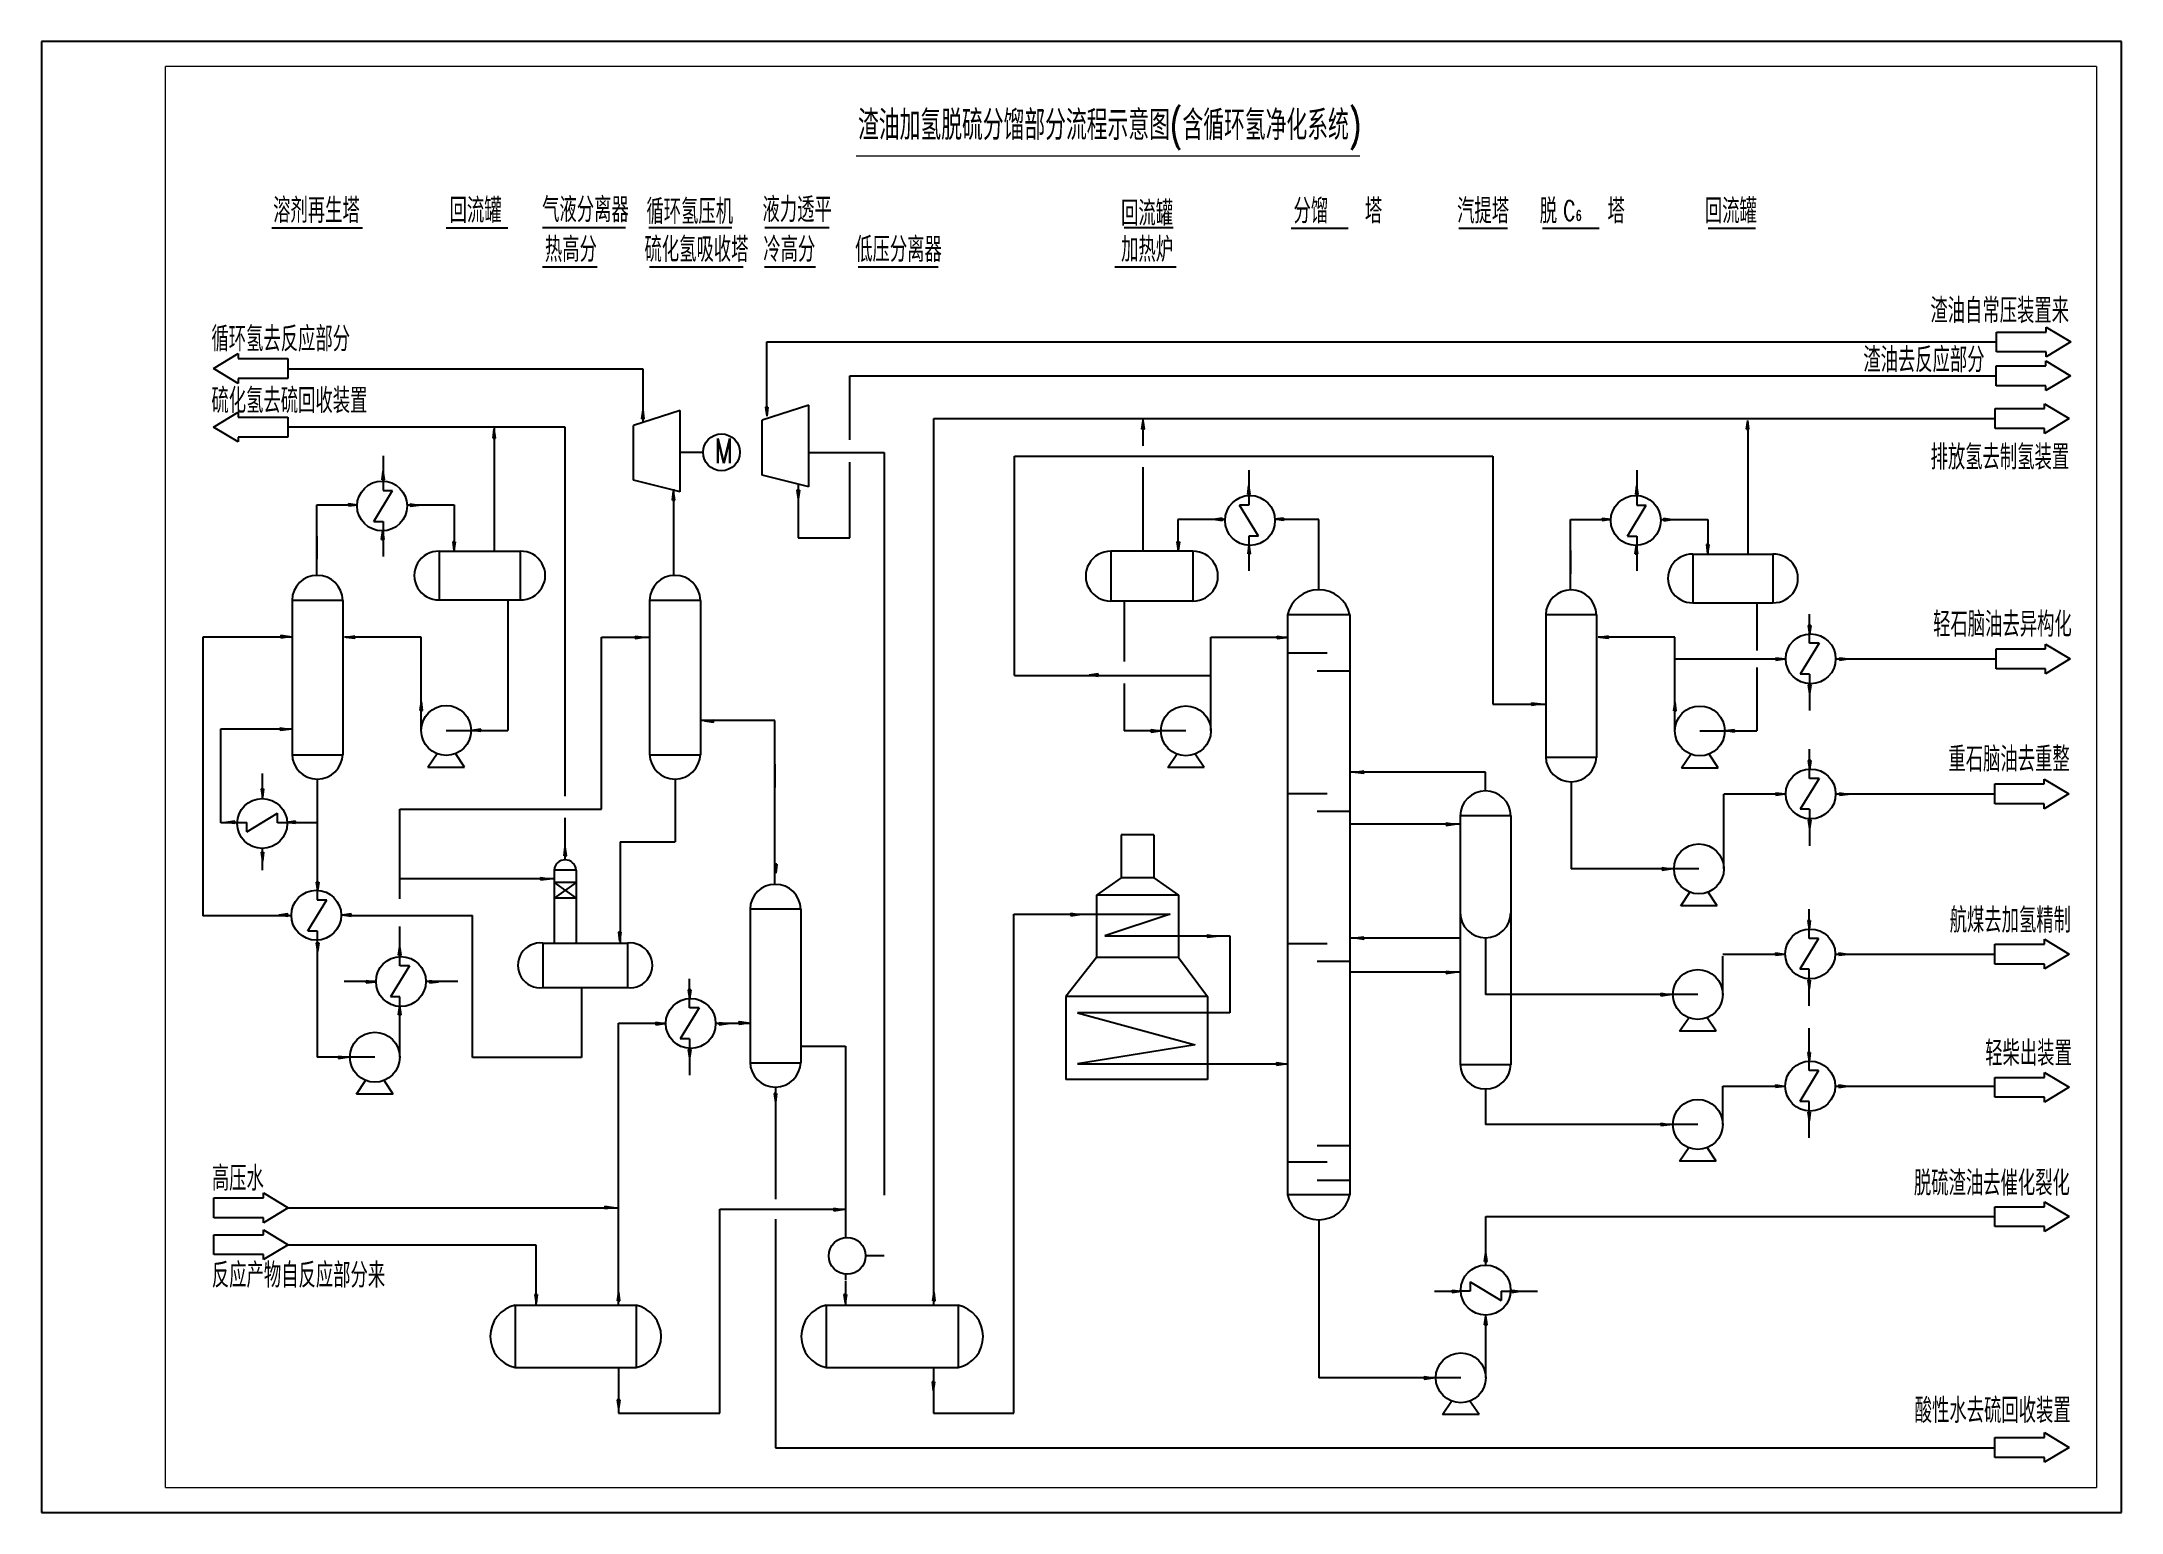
# Model space of a CAD drawing. Extents: x 0 to 420, y 0 to 297.
import ezdxf

# ---------------------------------------------------------------- set-up
doc = ezdxf.new("R2010")
doc.units = 0
doc.header["$LTSCALE"] = 300
doc.header["$MEASUREMENT"] = 0
doc.linetypes.add('DASHED', pattern=[0.75, 0.5, -0.25])
doc.layers.get('0').update_dxf_attribs({"linetype": 'CONTINUOUS'})
doc.styles.get("Standard").update_dxf_attribs({"font": 'txt', "width": 0.62, "bigfont": 'hztxt'})

msp = doc.modelspace()

# ---------------------------------------------------------------- texts
at = {"width": 0.7}
for s, height, p in [('渣油加氢脱硫分馏部分流程示意图(含循环氢净化系统)', 6, (164.72, 276.97)), ('溶剂再生塔', 5, (46.62, 260.25)), ('回流罐', 5, (82.25, 260.25)), ('气液分离器', 5, (100.93, 260.39)), ('循环氢压机', 5, (122, 260.02)), ('液力透平', 5, (145.43, 260.41)), ('回流罐', 5, (217.85, 259.68)), ('分馏', 5, (252.67, 260.13)), ('    塔', 5, (253.52, 260.13)), ('汽提塔', 5, (285.71, 260.13)), ('脱   塔', 5, (302.4, 260.13)), ('C', 4, (307.1, 260.73)), ('回流罐', 5, (335.74, 260.13)), ('6', 2, (309.66, 260.73)), ('热高分', 5, (101.5, 252.37)), ('硫化氢吸收塔', 5, (121.61, 252.37)), ('冷高分', 5, (145.6, 252.37)), ('低压分离器', 5, (164.16, 252.37)), ('加热炉', 5, (217.85, 252.37)), ('渣油自常压装置来', 5, (381.28, 240.01)), ('循环氢去反应部分', 5, (34.15, 234.29)), ('渣油去反应部分', 5, (367.73, 230.08)), ('硫化氢去硫回收装置', 5, (34.15, 221.84)), ('M', 5, (135.85, 211.74)), ('排放氢去制氢装置', 5, (381.32, 210.43)), ('轻石脑油去异构化', 5, (381.83, 176.67)), ('重石脑油去重整', 5, (384.92, 149.44)), ('航煤去加氢精制', 5, (385.17, 116.91)), ('轻柴出装置', 5, (392.36, 90.05)), ('高压水', 5, (34.24, 64.8)), ('脱硫渣油去催化裂化', 5, (377.95, 63.83)), ('反应产物自反应部分来', 5, (34.24, 45.23)), ('酸性水去硫回收装置', 5, (378.12, 17.92))]:
    msp.add_text(s, height=height, dxfattribs=at).set_placement(p)

# ---------------------------------------------------------------- blocks, each defined once
blk = doc.blocks.new('FH02')
at = {"linetype": 'Continuous'}
for p, q in [((0, -2), (0, 2)), ((0, 2), (10, 2)), ((10, 2), (10, 3)), ((10, 3), (15, 0)), ((15, 0), (10, -3)), ((10, -2), (0, -2)), ((10, -3), (10, -2))]:
    blk.add_line(p, q, dxfattribs=at)

# ---------------------------------------------------------------- linework, layer by layer
for p, q in [((419.86, 296.85), (-0.14, 296.85)), ((-0.14, 296.85), (-0.14, -0.15)), ((419.86, -0.15), (419.86, 296.85)), ((46.32, 259.26), (64.66, 259.26)), ((81.58, 259.26), (94.01, 259.26)), ((101.01, 259.3), (117.75, 259.3)), ((122.51, 259.3), (139.24, 259.3)), ((145.88, 259.3), (158.93, 259.3)), ((218.49, 259.3), (228.37, 259.3)), ((252.21, 259.15), (263.69, 259.15)), ((286.08, 259.15), (295.88, 259.15)), ((302.94, 259.15), (314.42, 259.15)), ((336.38, 259.15), (345.97, 259.15)), ((101.01, 251.39), (112.08, 251.39)), ((122.62, 251.39), (141.55, 251.39)), ((145.86, 251.39), (156.16, 251.39)), ((164.79, 251.39), (180.91, 251.39)), ((216.56, 251.39), (228.98, 251.39)), ((146.32, 222.82), (146.32, 236.21)), ((146.32, 236.21), (394.65, 236.21)), ((121.32, 230.71), (49.44, 230.71)), ((121.32, 219.97), (121.32, 230.71)), ((163.09, 229.37), (394.57, 229.37)), ((163.09, 216.42), (163.09, 229.37)), ((154.8, 223.43), (145.39, 220.39)), ((146.53, 223.02), (146.03, 223.02)), ((146.03, 223.02), (146.28, 221.23)), ((146.52, 222.98), (146.04, 222.98)), ((146.53, 222.93), (146.05, 222.93)), ((146.51, 222.9), (146.05, 222.9)), ((146.5, 222.85), (146.06, 222.85)), ((146.5, 222.81), (146.06, 222.81)), ((146.49, 222.77), (146.07, 222.77)), ((146.49, 222.73), (146.07, 222.73)), ((146.48, 222.7), (146.08, 222.7)), ((146.48, 222.67), (146.08, 222.67)), ((146.48, 222.65), (146.09, 222.65)), ((146.47, 222.63), (146.09, 222.63)), ((146.47, 222.61), (146.09, 222.61)), ((146.47, 222.61), (146.09, 222.61)), ((146.51, 222.93), (146.12, 222.93)), ((146.51, 222.93), (146.14, 222.93)), ((146.53, 223.02), (146.28, 221.23)), ((146.28, 223.02), (146.28, 221.23)), ((154.8, 206.97), (154.8, 223.43)), ((105.58, 219.01), (49.52, 219.01)), ((91.04, 216.79), (91.28, 218.58)), ((91.28, 216.79), (91.28, 218.58)), ((91.53, 216.79), (91.28, 218.58)), ((91.29, 193.95), (91.29, 219.01)), ((105.58, 144.46), (105.58, 219.01)), ((128.82, 222.38), (119.4, 219.34)), ((119.4, 208.27), (119.4, 219.34)), ((121.07, 220.68), (121.31, 222.47)), ((121.07, 220.77), (121.55, 220.77)), ((121.07, 220.72), (121.55, 220.72)), ((121.07, 220.68), (121.56, 220.68)), ((121.08, 220.81), (121.54, 220.81)), ((121.08, 220.77), (121.47, 220.77)), ((121.08, 220.77), (121.46, 220.77)), ((121.09, 220.85), (121.53, 220.85)), ((121.1, 220.94), (121.52, 220.94)), ((121.1, 220.9), (121.53, 220.9)), ((121.11, 221.04), (121.51, 221.04)), ((121.11, 221), (121.51, 221)), ((121.11, 220.97), (121.52, 220.97)), ((121.12, 221.11), (121.5, 221.11)), ((121.12, 221.11), (121.5, 221.11)), ((121.12, 221.1), (121.5, 221.1)), ((121.12, 221.1), (121.5, 221.1)), ((121.12, 221.08), (121.5, 221.08)), ((121.12, 221.05), (121.51, 221.05)), ((121.13, 221.17), (121.49, 221.17)), ((121.13, 221.14), (121.49, 221.14)), ((121.13, 221.13), (121.5, 221.13)), ((121.13, 221.13), (121.5, 221.13)), ((121.14, 221.24), (121.48, 221.24)), ((121.14, 221.22), (121.48, 221.22)), ((121.14, 221.2), (121.49, 221.2)), ((121.15, 221.33), (121.47, 221.33)), ((121.15, 221.32), (121.47, 221.32)), ((121.15, 221.29), (121.47, 221.29)), ((121.15, 221.26), (121.48, 221.26)), ((121.16, 221.4), (121.46, 221.4)), ((121.16, 221.36), (121.46, 221.36)), ((121.17, 221.46), (121.45, 221.46)), ((121.17, 221.43), (121.45, 221.43)), ((121.17, 221.42), (121.46, 221.42)), ((121.18, 221.55), (121.44, 221.55)), ((121.18, 221.55), (121.44, 221.55)), ((121.18, 221.54), (121.44, 221.54)), ((121.18, 221.53), (121.44, 221.53)), ((121.18, 221.5), (121.45, 221.5)), ((121.19, 221.62), (121.43, 221.62)), ((121.19, 221.59), (121.43, 221.59)), ((121.19, 221.58), (121.43, 221.58)), ((121.19, 221.56), (121.44, 221.56)), ((121.19, 221.56), (121.44, 221.56)), ((121.2, 221.67), (121.42, 221.67)), ((121.2, 221.65), (121.43, 221.65)), ((121.21, 221.76), (121.41, 221.76)), ((121.21, 221.74), (121.41, 221.74)), ((121.21, 221.72), (121.42, 221.72)), ((121.21, 221.71), (121.42, 221.71)), ((121.22, 221.83), (121.4, 221.83)), ((121.22, 221.82), (121.4, 221.82)), ((121.22, 221.8), (121.4, 221.8)), ((121.22, 221.79), (121.41, 221.79)), ((121.23, 221.91), (121.39, 221.91)), ((121.23, 221.9), (121.39, 221.9)), ((121.23, 221.88), (121.39, 221.88)), ((121.23, 221.88), (121.39, 221.88)), ((121.23, 221.87), (121.39, 221.87)), ((121.23, 221.87), (121.39, 221.87)), ((121.23, 221.86), (121.4, 221.86)), ((121.23, 221.84), (121.4, 221.84)), ((121.24, 221.98), (121.38, 221.98)), ((121.24, 221.97), (121.38, 221.97)), ((121.24, 221.97), (121.38, 221.97)), ((121.24, 221.96), (121.38, 221.96)), ((121.24, 221.96), (121.38, 221.96)), ((121.24, 221.94), (121.38, 221.94)), ((121.24, 221.93), (121.39, 221.93)), ((121.25, 222.05), (121.37, 222.05)), ((121.25, 222.04), (121.37, 222.04)), ((121.25, 222.04), (121.37, 222.04)), ((121.25, 222.02), (121.37, 222.02)), ((121.25, 222.01), (121.38, 222.01)), ((121.25, 222.01), (121.38, 222.01)), ((121.25, 222), (121.38, 222)), ((121.26, 222.13), (121.36, 222.13)), ((121.26, 222.11), (121.36, 222.11)), ((121.26, 222.09), (121.36, 222.09)), ((121.26, 222.08), (121.37, 222.08)), ((121.27, 222.19), (121.35, 222.19)), ((121.27, 222.18), (121.35, 222.18)), ((121.27, 222.16), (121.35, 222.16)), ((121.28, 222.24), (121.34, 222.24)), ((121.31, 220.68), (121.31, 222.47)), ((121.56, 220.68), (121.31, 222.47)), ((128.82, 205.91), (128.82, 222.38)), ((145.39, 209.32), (145.39, 220.39)), ((146.47, 222.59), (146.09, 222.59)), ((146.47, 222.59), (146.09, 222.59)), ((146.46, 222.57), (146.1, 222.57)), ((146.46, 222.57), (146.1, 222.57)), ((146.46, 222.56), (146.1, 222.56)), ((146.46, 222.53), (146.1, 222.53)), ((146.46, 222.5), (146.11, 222.5)), ((146.45, 222.49), (146.11, 222.49)), ((146.45, 222.46), (146.11, 222.46)), ((146.45, 222.44), (146.11, 222.44)), ((146.44, 222.42), (146.12, 222.42)), ((146.44, 222.38), (146.12, 222.38)), ((146.44, 222.38), (146.12, 222.38)), ((146.43, 222.35), (146.13, 222.35)), ((146.43, 222.31), (146.13, 222.31)), ((146.43, 222.28), (146.14, 222.28)), ((146.42, 222.27), (146.14, 222.27)), ((146.42, 222.24), (146.14, 222.24)), ((146.41, 222.2), (146.15, 222.2)), ((146.41, 222.17), (146.15, 222.17)), ((146.41, 222.16), (146.15, 222.16)), ((146.41, 222.15), (146.15, 222.15)), ((146.41, 222.15), (146.15, 222.15)), ((146.41, 222.14), (146.16, 222.14)), ((146.41, 222.14), (146.16, 222.14)), ((146.4, 222.12), (146.16, 222.12)), ((146.4, 222.11), (146.16, 222.11)), ((146.4, 222.08), (146.16, 222.08)), ((146.39, 222.06), (146.17, 222.06)), ((146.39, 222.03), (146.17, 222.03)), ((146.38, 221.99), (146.18, 221.99)), ((146.39, 221.99), (146.18, 221.99)), ((146.38, 221.97), (146.18, 221.97)), ((146.38, 221.94), (146.18, 221.94)), ((146.38, 221.92), (146.19, 221.92)), ((146.37, 221.9), (146.19, 221.9)), ((146.37, 221.88), (146.19, 221.88)), ((146.37, 221.87), (146.19, 221.87)), ((146.37, 221.86), (146.19, 221.86)), ((146.37, 221.85), (146.2, 221.85)), ((146.36, 221.83), (146.2, 221.83)), ((146.36, 221.83), (146.2, 221.83)), ((146.36, 221.82), (146.2, 221.82)), ((146.36, 221.82), (146.2, 221.82)), ((146.36, 221.81), (146.2, 221.81)), ((146.36, 221.79), (146.2, 221.79)), ((146.36, 221.78), (146.21, 221.78)), ((146.35, 221.76), (146.21, 221.76)), ((146.35, 221.74), (146.21, 221.74)), ((146.35, 221.74), (146.21, 221.74)), ((146.35, 221.74), (146.21, 221.74)), ((146.35, 221.73), (146.21, 221.73)), ((146.35, 221.72), (146.21, 221.72)), ((146.35, 221.71), (146.22, 221.71)), ((146.34, 221.69), (146.22, 221.69)), ((146.34, 221.69), (146.22, 221.69)), ((146.34, 221.69), (146.22, 221.69)), ((146.34, 221.66), (146.22, 221.66)), ((146.34, 221.66), (146.22, 221.66)), ((146.34, 221.65), (146.22, 221.65)), ((146.33, 221.62), (146.23, 221.62)), ((146.33, 221.61), (146.23, 221.61)), ((146.33, 221.6), (146.23, 221.6)), ((146.33, 221.58), (146.23, 221.58)), ((146.32, 221.54), (146.24, 221.54)), ((146.32, 221.52), (146.24, 221.52)), ((146.32, 221.51), (146.24, 221.51)), ((146.31, 221.46), (146.25, 221.46)), ((180.04, 41.69), (180.04, 220.74)), ((180.04, 220.74), (394.34, 220.74)), ((222.05, 218.56), (222.3, 220.36)), ((222.55, 218.56), (222.05, 218.56)), ((222.54, 218.61), (222.06, 218.61)), ((222.53, 218.69), (222.07, 218.69)), ((222.55, 218.65), (222.07, 218.65)), ((222.52, 218.78), (222.08, 218.78)), ((222.52, 218.74), (222.08, 218.74)), ((222.51, 218.86), (222.09, 218.86)), ((222.51, 218.82), (222.09, 218.82)), ((222.5, 218.93), (222.1, 218.93)), ((222.5, 218.92), (222.1, 218.92)), ((222.5, 218.88), (222.1, 218.88)), ((222.49, 219), (222.11, 219)), ((222.49, 219), (222.11, 219)), ((222.49, 218.98), (222.11, 218.98)), ((222.49, 218.98), (222.11, 218.98)), ((222.49, 218.96), (222.11, 218.96)), ((222.48, 219.06), (222.12, 219.06)), ((222.48, 219.02), (222.12, 219.02)), ((222.48, 219.02), (222.12, 219.02)), ((222.48, 219.02), (222.12, 219.02)), ((222.47, 219.15), (222.13, 219.15)), ((222.47, 219.13), (222.13, 219.13)), ((222.47, 219.1), (222.13, 219.1)), ((222.47, 219.09), (222.13, 219.09)), ((222.46, 219.21), (222.14, 219.21)), ((222.46, 219.2), (222.14, 219.2)), ((222.46, 219.17), (222.14, 219.17)), ((222.53, 218.65), (222.14, 218.65)), ((222.45, 219.28), (222.15, 219.28)), ((222.45, 219.24), (222.15, 219.24)), ((222.44, 219.34), (222.16, 219.34)), ((222.44, 219.32), (222.16, 219.32)), ((222.44, 219.31), (222.16, 219.31)), ((222.53, 218.65), (222.16, 218.65)), ((222.43, 219.45), (222.17, 219.45)), ((222.43, 219.45), (222.17, 219.45)), ((222.43, 219.43), (222.17, 219.43)), ((222.43, 219.43), (222.17, 219.43)), ((222.43, 219.43), (222.17, 219.43)), ((222.43, 219.41), (222.17, 219.41)), ((222.43, 219.38), (222.17, 219.38)), ((222.42, 219.5), (222.18, 219.5)), ((222.42, 219.47), (222.18, 219.47)), ((222.42, 219.47), (222.18, 219.47)), ((222.41, 219.55), (222.19, 219.55)), ((222.41, 219.53), (222.19, 219.53)), ((222.4, 219.64), (222.2, 219.64)), ((222.4, 219.62), (222.2, 219.62)), ((222.4, 219.6), (222.2, 219.6)), ((222.4, 219.59), (222.2, 219.59)), ((222.39, 219.73), (222.21, 219.73)), ((222.39, 219.71), (222.21, 219.71)), ((222.39, 219.7), (222.21, 219.7)), ((222.39, 219.68), (222.21, 219.68)), ((222.39, 219.67), (222.21, 219.67)), ((222.37, 219.81), (222.22, 219.81)), ((222.38, 219.79), (222.22, 219.79)), ((222.38, 219.78), (222.22, 219.78)), ((222.38, 219.77), (222.22, 219.77)), ((222.38, 219.77), (222.22, 219.77)), ((222.38, 219.75), (222.22, 219.75)), ((222.38, 219.75), (222.22, 219.75)), ((222.38, 219.74), (222.22, 219.74)), ((222.37, 219.88), (222.23, 219.88)), ((222.37, 219.87), (222.23, 219.87)), ((222.37, 219.86), (222.23, 219.86)), ((222.37, 219.85), (222.23, 219.85)), ((222.37, 219.84), (222.23, 219.84)), ((222.37, 219.84), (222.23, 219.84)), ((222.37, 219.82), (222.23, 219.82)), ((222.36, 219.93), (222.24, 219.93)), ((222.36, 219.93), (222.24, 219.93)), ((222.36, 219.93), (222.24, 219.93)), ((222.36, 219.9), (222.24, 219.9)), ((222.36, 219.89), (222.24, 219.89)), ((222.36, 219.89), (222.24, 219.89)), ((222.35, 220.01), (222.25, 220.01)), ((222.35, 219.99), (222.25, 219.99)), ((222.35, 219.98), (222.25, 219.98)), ((222.35, 219.96), (222.25, 219.96)), ((222.34, 220.07), (222.26, 220.07)), ((222.34, 220.07), (222.26, 220.07)), ((222.34, 220.05), (222.26, 220.05)), ((222.33, 220.12), (222.27, 220.12)), ((222.55, 218.56), (222.3, 220.36)), ((222.3, 218.57), (222.3, 220.36)), ((222.31, 215.25), (222.31, 220.74)), ((344.16, 218.56), (344.4, 220.36)), ((344.16, 218.65), (344.64, 218.65)), ((344.16, 218.61), (344.64, 218.61)), ((344.16, 218.56), (344.65, 218.56)), ((344.17, 218.69), (344.63, 218.69)), ((344.17, 218.65), (344.55, 218.65)), ((344.17, 218.65), (344.57, 218.65)), ((344.18, 218.74), (344.63, 218.74)), ((344.19, 218.82), (344.61, 218.82)), ((344.19, 218.78), (344.62, 218.78)), ((344.2, 218.88), (344.6, 218.88)), ((344.2, 218.86), (344.61, 218.86)), ((344.21, 218.98), (344.59, 218.98)), ((344.21, 218.98), (344.59, 218.98)), ((344.21, 218.96), (344.59, 218.96)), ((344.21, 218.93), (344.6, 218.93)), ((344.21, 218.92), (344.6, 218.92)), ((344.22, 219.06), (344.58, 219.06)), ((344.22, 219.02), (344.59, 219.02)), ((344.22, 219.02), (344.59, 219.02)), ((344.22, 219.02), (344.59, 219.02)), ((344.22, 219), (344.59, 219)), ((344.22, 219), (344.59, 219)), ((344.23, 219.13), (344.57, 219.13)), ((344.23, 219.1), (344.58, 219.1)), ((344.23, 219.09), (344.58, 219.09)), ((344.24, 219.21), (344.56, 219.21)), ((344.24, 219.2), (344.56, 219.2)), ((344.24, 219.17), (344.57, 219.17)), ((344.24, 219.15), (344.57, 219.15)), ((344.25, 219.28), (344.55, 219.28)), ((344.25, 219.24), (344.56, 219.24)), ((344.26, 219.34), (344.54, 219.34)), ((344.26, 219.32), (344.55, 219.32)), ((344.26, 219.31), (344.55, 219.31)), ((344.27, 219.43), (344.53, 219.43)), ((344.27, 219.41), (344.53, 219.41)), ((344.27, 219.38), (344.54, 219.38)), ((344.28, 219.47), (344.52, 219.47)), ((344.28, 219.47), (344.52, 219.47)), ((344.28, 219.45), (344.53, 219.45)), ((344.28, 219.45), (344.53, 219.45)), ((344.28, 219.43), (344.53, 219.43)), ((344.28, 219.43), (344.53, 219.43)), ((344.29, 219.55), (344.51, 219.55)), ((344.29, 219.53), (344.52, 219.53)), ((344.29, 219.5), (344.52, 219.5)), ((344.3, 219.64), (344.5, 219.64)), ((344.3, 219.62), (344.5, 219.62)), ((344.3, 219.6), (344.51, 219.6)), ((344.3, 219.59), (344.51, 219.59)), ((344.31, 219.71), (344.49, 219.71)), ((344.31, 219.7), (344.49, 219.7)), ((344.31, 219.68), (344.5, 219.68)), ((344.31, 219.67), (344.5, 219.67)), ((344.32, 219.79), (344.48, 219.79)), ((344.32, 219.78), (344.48, 219.78)), ((344.32, 219.77), (344.48, 219.77)), ((344.32, 219.77), (344.48, 219.77)), ((344.32, 219.75), (344.49, 219.75)), ((344.32, 219.75), (344.49, 219.75)), ((344.32, 219.74), (344.49, 219.74)), ((344.32, 219.73), (344.49, 219.73)), ((344.33, 219.86), (344.47, 219.86)), ((344.33, 219.85), (344.47, 219.85)), ((344.33, 219.84), (344.47, 219.84)), ((344.33, 219.84), (344.47, 219.84)), ((344.33, 219.82), (344.48, 219.82)), ((344.33, 219.81), (344.48, 219.81)), ((344.34, 219.93), (344.46, 219.93)), ((344.34, 219.93), (344.46, 219.93)), ((344.34, 219.93), (344.46, 219.93)), ((344.34, 219.9), (344.47, 219.9)), ((344.34, 219.89), (344.47, 219.89)), ((344.34, 219.89), (344.47, 219.89)), ((344.34, 219.88), (344.47, 219.88)), ((344.34, 219.87), (344.47, 219.87)), ((344.35, 220.01), (344.45, 220.01)), ((344.35, 219.99), (344.45, 219.99)), ((344.35, 219.98), (344.45, 219.98)), ((344.35, 219.96), (344.46, 219.96)), ((344.36, 220.07), (344.44, 220.07)), ((344.36, 220.07), (344.44, 220.07)), ((344.36, 220.05), (344.45, 220.05)), ((344.37, 220.12), (344.43, 220.12)), ((344.65, 218.56), (344.4, 220.36)), ((344.4, 218.57), (344.4, 220.36)), ((344.46, 193.37), (344.46, 219.01)), ((91.04, 216.87), (91.52, 216.87)), ((91.04, 216.83), (91.52, 216.83)), ((91.04, 216.79), (91.53, 216.79)), ((91.05, 216.91), (91.51, 216.91)), ((91.05, 216.87), (91.43, 216.87)), ((91.05, 216.87), (91.45, 216.87)), ((91.06, 216.96), (91.51, 216.96)), ((91.07, 217.04), (91.49, 217.04)), ((91.07, 217), (91.5, 217)), ((91.08, 217.11), (91.49, 217.11)), ((91.08, 217.08), (91.49, 217.08)), ((91.09, 217.2), (91.47, 217.2)), ((91.09, 217.2), (91.47, 217.2)), ((91.09, 217.18), (91.47, 217.18)), ((91.09, 217.16), (91.48, 217.16)), ((91.09, 217.14), (91.48, 217.14)), ((91.1, 217.28), (91.46, 217.28)), ((91.1, 217.25), (91.47, 217.25)), ((91.1, 217.24), (91.47, 217.24)), ((91.1, 217.24), (91.47, 217.24)), ((91.1, 217.22), (91.47, 217.22)), ((91.1, 217.22), (91.47, 217.22)), ((91.11, 217.35), (91.45, 217.35)), ((91.11, 217.32), (91.46, 217.32)), ((91.11, 217.31), (91.46, 217.31)), ((91.12, 217.43), (91.44, 217.43)), ((91.12, 217.39), (91.45, 217.39)), ((91.12, 217.37), (91.45, 217.37)), ((91.13, 217.5), (91.43, 217.5)), ((91.13, 217.46), (91.44, 217.46)), ((91.13, 217.43), (91.44, 217.43)), ((91.14, 217.57), (91.42, 217.57)), ((91.14, 217.54), (91.43, 217.54)), ((91.14, 217.53), (91.43, 217.53)), ((91.15, 217.64), (91.41, 217.64)), ((91.15, 217.6), (91.42, 217.6)), ((91.16, 217.69), (91.4, 217.69)), ((91.16, 217.69), (91.41, 217.69)), ((91.16, 217.67), (91.41, 217.67)), ((91.16, 217.67), (91.41, 217.67)), ((91.16, 217.66), (91.41, 217.66)), ((91.16, 217.66), (91.41, 217.66)), ((91.16, 217.65), (91.41, 217.65)), ((91.17, 217.78), (91.39, 217.78)), ((91.17, 217.75), (91.4, 217.75)), ((91.17, 217.73), (91.4, 217.73)), ((91.18, 217.87), (91.38, 217.87)), ((91.18, 217.84), (91.38, 217.84)), ((91.18, 217.82), (91.39, 217.82)), ((91.18, 217.82), (91.39, 217.82)), ((91.19, 217.94), (91.37, 217.94)), ((91.19, 217.92), (91.37, 217.92)), ((91.19, 217.91), (91.38, 217.91)), ((91.19, 217.89), (91.38, 217.89)), ((91.2, 218), (91.36, 218)), ((91.2, 217.99), (91.36, 217.99)), ((91.2, 217.99), (91.36, 217.99)), ((91.2, 217.98), (91.37, 217.98)), ((91.2, 217.98), (91.37, 217.98)), ((91.2, 217.96), (91.37, 217.96)), ((91.2, 217.95), (91.37, 217.95)), ((91.21, 218.08), (91.35, 218.08)), ((91.21, 218.07), (91.35, 218.07)), ((91.21, 218.07), (91.35, 218.07)), ((91.21, 218.07), (91.35, 218.07)), ((91.21, 218.05), (91.36, 218.05)), ((91.21, 218.03), (91.36, 218.03)), ((91.21, 218.01), (91.36, 218.01)), ((91.22, 218.16), (91.34, 218.16)), ((91.22, 218.15), (91.34, 218.15)), ((91.22, 218.15), (91.34, 218.15)), ((91.22, 218.12), (91.35, 218.12)), ((91.22, 218.12), (91.35, 218.12)), ((91.22, 218.12), (91.35, 218.12)), ((91.22, 218.1), (91.35, 218.1)), ((91.22, 218.09), (91.35, 218.09)), ((91.23, 218.23), (91.33, 218.23)), ((91.23, 218.21), (91.33, 218.21)), ((91.23, 218.2), (91.33, 218.2)), ((91.23, 218.19), (91.34, 218.19)), ((91.24, 218.3), (91.32, 218.3)), ((91.24, 218.29), (91.32, 218.29)), ((91.24, 218.27), (91.33, 218.27)), ((91.25, 218.35), (91.31, 218.35)), ((68.6, 208.34), (68.84, 210.13)), ((68.82, 213.23), (68.82, 206.18)), ((69.09, 208.34), (68.84, 210.13)), ((68.84, 208.34), (68.84, 210.13)), ((128.82, 213.92), (133.43, 213.92)), ((163.09, 196.68), (163.09, 211.93)), ((196.32, 168.88), (196.32, 213.16)), ((196.32, 213.16), (292.91, 213.16)), ((222.31, 193.95), (222.31, 210.95)), ((243.68, 210.3), (243.68, 203.26)), ((292.91, 213.16), (292.91, 163.09)), ((321.99, 210.3), (321.99, 203.26)), ((66.92, 199.94), (70.72, 206.18)), ((68.6, 208.43), (69.08, 208.43)), ((68.6, 208.38), (69.08, 208.38)), ((68.6, 208.34), (69.09, 208.34)), ((68.61, 208.47), (69.07, 208.47)), ((68.61, 208.43), (69.01, 208.43)), ((68.61, 208.43), (68.99, 208.43)), ((68.62, 208.51), (69.07, 208.51)), ((68.63, 208.59), (69.05, 208.59)), ((68.63, 208.56), (69.06, 208.56)), ((68.64, 208.66), (69.05, 208.66)), ((68.64, 208.63), (69.05, 208.63)), ((68.65, 208.75), (69.03, 208.75)), ((68.65, 208.75), (69.03, 208.75)), ((68.65, 208.74), (69.04, 208.74)), ((68.65, 208.71), (69.04, 208.71)), ((68.65, 208.7), (69.04, 208.7)), ((68.66, 208.83), (69.02, 208.83)), ((68.66, 208.8), (69.03, 208.8)), ((68.66, 208.79), (69.03, 208.79)), ((68.66, 208.79), (69.03, 208.79)), ((68.66, 208.77), (69.03, 208.77)), ((68.66, 208.77), (69.03, 208.77)), ((68.67, 208.9), (69.01, 208.9)), ((68.67, 208.88), (69.02, 208.88)), ((68.67, 208.86), (69.02, 208.86)), ((68.68, 208.98), (69, 208.98)), ((68.68, 208.95), (69.01, 208.95)), ((68.68, 208.92), (69.01, 208.92)), ((68.69, 209.02), (69, 209.02)), ((68.69, 208.99), (69, 208.99)), ((68.7, 209.12), (68.98, 209.12)), ((68.7, 209.09), (68.99, 209.09)), ((68.7, 209.08), (68.99, 209.08)), ((68.7, 209.06), (68.99, 209.06)), ((68.71, 209.19), (68.97, 209.19)), ((68.71, 209.16), (68.98, 209.16)), ((68.72, 209.25), (68.96, 209.25)), ((68.72, 209.24), (68.97, 209.24)), ((68.72, 209.22), (68.97, 209.22)), ((68.72, 209.22), (68.97, 209.22)), ((68.72, 209.21), (68.97, 209.21)), ((68.72, 209.21), (68.97, 209.21)), ((68.72, 209.2), (68.97, 209.2)), ((68.73, 209.33), (68.95, 209.33)), ((68.73, 209.31), (68.96, 209.31)), ((68.73, 209.28), (68.96, 209.28)), ((68.74, 209.39), (68.94, 209.39)), ((68.74, 209.38), (68.95, 209.38)), ((68.74, 209.37), (68.95, 209.37)), ((68.75, 209.48), (68.93, 209.48)), ((68.75, 209.46), (68.94, 209.46)), ((68.75, 209.45), (68.94, 209.45)), ((68.75, 209.42), (68.94, 209.42)), ((68.76, 209.55), (68.92, 209.55)), ((68.76, 209.54), (68.92, 209.54)), ((68.76, 209.54), (68.92, 209.54)), ((68.76, 209.53), (68.93, 209.53)), ((68.76, 209.53), (68.93, 209.53)), ((68.76, 209.52), (68.93, 209.52)), ((68.76, 209.5), (68.93, 209.5)), ((68.76, 209.49), (68.93, 209.49)), ((68.77, 209.63), (68.91, 209.63)), ((68.77, 209.63), (68.91, 209.63)), ((68.77, 209.62), (68.91, 209.62)), ((68.77, 209.62), (68.91, 209.62)), ((68.77, 209.6), (68.92, 209.6)), ((68.77, 209.59), (68.92, 209.59)), ((68.77, 209.57), (68.92, 209.57)), ((68.78, 209.71), (68.9, 209.71)), ((68.78, 209.7), (68.9, 209.7)), ((68.78, 209.7), (68.9, 209.7)), ((68.78, 209.68), (68.91, 209.68)), ((68.78, 209.67), (68.91, 209.67)), ((68.78, 209.67), (68.91, 209.67)), ((68.78, 209.66), (68.91, 209.66)), ((68.78, 209.64), (68.91, 209.64)), ((68.79, 209.77), (68.89, 209.77)), ((68.79, 209.75), (68.9, 209.75)), ((68.79, 209.74), (68.9, 209.74)), ((68.8, 209.85), (68.88, 209.85)), ((68.8, 209.84), (68.88, 209.84)), ((68.8, 209.82), (68.89, 209.82)), ((68.8, 209.79), (68.89, 209.79)), ((68.81, 209.9), (68.88, 209.9)), ((68.82, 206.18), (70.72, 206.18)), ((128.82, 205.91), (119.4, 208.27)), ((127.24, 204.27), (127.48, 206.07)), ((127.45, 205.83), (127.51, 205.83)), ((127.47, 206.46), (127.47, 189.06)), ((127.73, 204.27), (127.48, 206.07)), ((127.48, 204.28), (127.48, 206.07)), ((154.8, 206.97), (145.39, 209.32)), ((152.39, 206.28), (152.64, 204.49)), ((152.88, 206.28), (152.39, 206.28)), ((152.88, 206.24), (152.4, 206.24)), ((152.88, 206.19), (152.4, 206.19)), ((152.86, 206.15), (152.41, 206.15)), ((152.86, 206.11), (152.41, 206.11)), ((152.85, 206.07), (152.42, 206.07)), ((152.85, 206.03), (152.42, 206.03)), ((152.84, 205.99), (152.43, 205.99)), ((152.84, 205.96), (152.43, 205.96)), ((152.83, 205.92), (152.44, 205.92)), ((152.83, 205.91), (152.44, 205.91)), ((152.83, 205.89), (152.44, 205.89)), ((152.82, 205.87), (152.45, 205.87)), ((152.82, 205.87), (152.45, 205.87)), ((152.82, 205.85), (152.45, 205.85)), ((152.82, 205.85), (152.45, 205.85)), ((152.82, 205.83), (152.45, 205.83)), ((152.82, 205.83), (152.45, 205.83)), ((152.82, 205.82), (152.45, 205.82)), ((152.87, 206.19), (152.47, 206.19)), ((152.87, 206.19), (152.49, 206.19)), ((152.61, 207.35), (152.61, 202.08)), ((152.64, 206.28), (152.64, 204.49)), ((152.88, 206.28), (152.64, 204.49)), ((243.42, 205.41), (243.66, 207.21)), ((243.85, 205.85), (243.47, 205.85)), ((243.85, 205.85), (243.47, 205.85)), ((243.85, 205.83), (243.47, 205.83)), ((243.85, 205.83), (243.47, 205.83)), ((243.85, 205.81), (243.47, 205.81)), ((243.84, 205.91), (243.48, 205.91)), ((243.84, 205.87), (243.48, 205.87)), ((243.85, 205.87), (243.48, 205.87)), ((243.85, 205.87), (243.48, 205.87)), ((243.83, 205.98), (243.49, 205.98)), ((243.83, 205.95), (243.49, 205.95)), ((243.84, 205.94), (243.49, 205.94)), ((243.82, 206.06), (243.5, 206.06)), ((243.82, 206.05), (243.5, 206.05)), ((243.82, 206.02), (243.5, 206.02)), ((243.83, 206), (243.5, 206)), ((243.81, 206.13), (243.51, 206.13)), ((243.81, 206.09), (243.51, 206.09)), ((243.8, 206.19), (243.52, 206.19)), ((243.8, 206.17), (243.52, 206.17)), ((243.81, 206.16), (243.52, 206.16)), ((243.79, 206.28), (243.53, 206.28)), ((243.79, 206.28), (243.53, 206.28)), ((243.79, 206.28), (243.53, 206.28)), ((243.79, 206.27), (243.53, 206.27)), ((243.8, 206.23), (243.53, 206.23)), ((243.78, 206.35), (243.54, 206.35)), ((243.78, 206.32), (243.54, 206.32)), ((243.78, 206.32), (243.54, 206.32)), ((243.79, 206.3), (243.54, 206.3)), ((243.79, 206.3), (243.54, 206.3)), ((243.77, 206.41), (243.55, 206.41)), ((243.78, 206.38), (243.55, 206.38)), ((243.76, 206.5), (243.56, 206.5)), ((243.76, 206.47), (243.56, 206.47)), ((243.77, 206.45), (243.56, 206.45)), ((243.77, 206.44), (243.56, 206.44)), ((243.75, 206.58), (243.57, 206.58)), ((243.75, 206.57), (243.57, 206.57)), ((243.75, 206.55), (243.57, 206.55)), ((243.75, 206.53), (243.57, 206.53)), ((243.76, 206.52), (243.57, 206.52)), ((243.74, 206.64), (243.58, 206.64)), ((243.74, 206.63), (243.58, 206.63)), ((243.74, 206.62), (243.58, 206.62)), ((243.74, 206.62), (243.58, 206.62)), ((243.74, 206.6), (243.58, 206.6)), ((243.74, 206.6), (243.58, 206.6)), ((243.75, 206.59), (243.58, 206.59)), ((243.73, 206.72), (243.59, 206.72)), ((243.73, 206.71), (243.59, 206.71)), ((243.73, 206.7), (243.59, 206.7)), ((243.73, 206.69), (243.59, 206.69)), ((243.73, 206.69), (243.59, 206.69)), ((243.73, 206.67), (243.59, 206.67)), ((243.74, 206.66), (243.59, 206.66)), ((243.72, 206.78), (243.6, 206.78)), ((243.72, 206.78), (243.6, 206.78)), ((243.72, 206.78), (243.6, 206.78)), ((243.73, 206.75), (243.6, 206.75)), ((243.73, 206.75), (243.6, 206.75)), ((243.72, 206.75), (243.6, 206.75)), ((243.73, 206.73), (243.6, 206.73)), ((243.71, 206.86), (243.61, 206.86)), ((243.71, 206.84), (243.61, 206.84)), ((243.71, 206.83), (243.61, 206.83)), ((243.72, 206.82), (243.61, 206.82)), ((243.7, 206.92), (243.62, 206.92)), ((243.7, 206.92), (243.62, 206.92)), ((243.7, 206.9), (243.62, 206.9)), ((243.69, 206.98), (243.63, 206.98)), ((243.66, 205.42), (243.66, 207.21)), ((243.91, 205.41), (243.66, 207.21)), ((321.77, 205.41), (322.01, 207.21)), ((321.82, 205.83), (322.2, 205.83)), ((321.82, 205.83), (322.2, 205.83)), ((321.82, 205.81), (322.21, 205.81)), ((321.83, 205.87), (322.2, 205.87)), ((321.83, 205.87), (322.2, 205.87)), ((321.83, 205.87), (322.2, 205.87)), ((321.83, 205.85), (322.2, 205.85)), ((321.83, 205.85), (322.2, 205.85)), ((321.84, 205.95), (322.19, 205.95)), ((321.84, 205.94), (322.19, 205.94)), ((321.84, 205.91), (322.19, 205.91)), ((321.85, 206.02), (322.18, 206.02)), ((321.85, 206), (322.18, 206)), ((321.85, 205.98), (322.18, 205.98)), ((321.86, 206.09), (322.17, 206.09)), ((321.86, 206.06), (322.17, 206.06)), ((321.86, 206.05), (322.17, 206.05)), ((321.87, 206.19), (322.15, 206.19)), ((321.87, 206.17), (322.16, 206.17)), ((321.87, 206.16), (322.16, 206.16)), ((321.87, 206.13), (322.16, 206.13)), ((321.88, 206.27), (322.14, 206.27)), ((321.88, 206.23), (322.15, 206.23)), ((321.89, 206.32), (322.14, 206.32)), ((321.89, 206.32), (322.14, 206.32)), ((321.89, 206.3), (322.14, 206.3)), ((321.89, 206.3), (322.14, 206.3)), ((321.89, 206.28), (322.14, 206.28)), ((321.89, 206.28), (322.14, 206.28)), ((321.89, 206.28), (322.14, 206.28)), ((321.9, 206.41), (322.12, 206.41)), ((321.9, 206.38), (322.13, 206.38)), ((321.9, 206.35), (322.13, 206.35)), ((321.91, 206.47), (322.12, 206.47)), ((321.91, 206.45), (322.12, 206.45)), ((321.91, 206.44), (322.12, 206.44)), ((321.92, 206.55), (322.1, 206.55)), ((321.92, 206.53), (322.11, 206.53)), ((321.92, 206.52), (322.11, 206.52)), ((321.92, 206.5), (322.11, 206.5)), ((321.93, 206.63), (322.09, 206.63)), ((321.93, 206.62), (322.1, 206.62)), ((321.93, 206.62), (322.1, 206.62)), ((321.93, 206.6), (322.1, 206.6)), ((321.93, 206.6), (322.1, 206.6)), ((321.93, 206.59), (322.1, 206.59)), ((321.93, 206.58), (322.1, 206.58)), ((321.93, 206.57), (322.1, 206.57)), ((321.94, 206.7), (322.08, 206.7)), ((321.94, 206.69), (322.08, 206.69)), ((321.94, 206.69), (322.08, 206.69)), ((321.94, 206.67), (322.09, 206.67)), ((321.94, 206.66), (322.09, 206.66)), ((321.94, 206.64), (322.09, 206.64)), ((321.95, 206.78), (322.07, 206.78)), ((321.95, 206.78), (322.07, 206.78)), ((321.95, 206.75), (322.08, 206.75)), ((321.95, 206.75), (322.08, 206.75)), ((321.95, 206.75), (322.08, 206.75)), ((321.95, 206.73), (322.08, 206.73)), ((321.95, 206.72), (322.08, 206.72)), ((321.95, 206.71), (322.08, 206.71)), ((321.96, 206.84), (322.06, 206.84)), ((321.96, 206.83), (322.07, 206.83)), ((321.96, 206.82), (322.07, 206.82)), ((321.96, 206.78), (322.07, 206.78)), ((321.97, 206.92), (322.05, 206.92)), ((321.97, 206.92), (322.05, 206.92)), ((321.97, 206.9), (322.06, 206.9)), ((321.97, 206.86), (322.06, 206.86)), ((321.98, 206.98), (322.05, 206.98)), ((322.01, 205.42), (322.01, 207.21)), ((322.26, 205.41), (322.01, 207.21)), ((55.47, 189.07), (55.47, 203.31)), ((55.47, 203.31), (63.59, 203.31)), ((61.85, 203.58), (63.65, 203.33)), ((61.85, 203.58), (61.85, 203.08)), ((61.85, 203.08), (63.65, 203.33)), ((61.85, 203.33), (63.65, 203.33)), ((61.89, 203.57), (61.89, 203.09)), ((61.94, 203.58), (61.94, 203.1)), ((61.94, 203.56), (61.94, 203.17)), ((61.94, 203.56), (61.94, 203.19)), ((61.98, 203.56), (61.98, 203.1)), ((62.02, 203.55), (62.02, 203.11)), ((62.07, 203.55), (62.07, 203.11)), ((62.11, 203.54), (62.11, 203.12)), ((62.14, 203.53), (62.14, 203.12)), ((62.17, 203.53), (62.17, 203.13)), ((62.21, 203.53), (62.21, 203.13)), ((62.22, 203.52), (62.22, 203.13)), ((62.25, 203.52), (62.25, 203.14)), ((62.27, 203.52), (62.27, 203.14)), ((62.27, 203.52), (62.27, 203.14)), ((62.29, 203.52), (62.29, 203.14)), ((62.29, 203.52), (62.29, 203.14)), ((62.3, 203.51), (62.3, 203.15)), ((62.3, 203.51), (62.3, 203.15)), ((62.31, 203.51), (62.31, 203.15)), ((62.34, 203.51), (62.34, 203.15)), ((62.37, 203.5), (62.37, 203.15)), ((62.39, 203.5), (62.39, 203.16)), ((62.41, 203.5), (62.41, 203.16)), ((62.43, 203.5), (62.43, 203.16)), ((62.46, 203.49), (62.46, 203.17)), ((62.49, 203.49), (62.49, 203.17)), ((62.5, 203.49), (62.5, 203.17)), ((62.53, 203.48), (62.53, 203.18)), ((62.57, 203.48), (62.57, 203.18)), ((62.59, 203.47), (62.59, 203.18)), ((62.61, 203.47), (62.61, 203.19)), ((62.63, 203.47), (62.63, 203.19)), ((62.67, 203.46), (62.67, 203.2)), ((62.7, 203.46), (62.7, 203.2)), ((62.71, 203.46), (62.71, 203.2)), ((62.72, 203.46), (62.72, 203.2)), ((62.72, 203.46), (62.72, 203.2)), ((62.73, 203.45), (62.73, 203.2)), ((62.73, 203.45), (62.73, 203.2)), ((62.75, 203.45), (62.75, 203.21)), ((62.76, 203.45), (62.76, 203.21)), ((62.79, 203.45), (62.79, 203.21)), ((62.82, 203.44), (62.82, 203.22)), ((62.84, 203.44), (62.84, 203.22)), ((62.88, 203.43), (62.88, 203.22)), ((62.89, 203.43), (62.89, 203.23)), ((62.91, 203.43), (62.91, 203.23)), ((62.93, 203.43), (62.93, 203.23)), ((62.96, 203.42), (62.96, 203.23)), ((62.97, 203.42), (62.97, 203.24)), ((62.99, 203.42), (62.99, 203.24)), ((63, 203.42), (63, 203.24)), ((63.02, 203.42), (63.02, 203.24)), ((63.03, 203.41), (63.03, 203.24)), ((63.04, 203.41), (63.04, 203.25)), ((63.04, 203.41), (63.04, 203.25)), ((63.05, 203.41), (63.05, 203.25)), ((63.05, 203.41), (63.05, 203.25)), ((63.07, 203.41), (63.07, 203.25)), ((63.08, 203.41), (63.08, 203.25)), ((63.1, 203.4), (63.1, 203.25)), ((63.11, 203.4), (63.11, 203.26)), ((63.13, 203.4), (63.13, 203.26)), ((63.13, 203.4), (63.13, 203.26)), ((63.14, 203.4), (63.14, 203.26)), ((63.14, 203.4), (63.14, 203.26)), ((63.16, 203.4), (63.16, 203.26)), ((63.17, 203.39), (63.17, 203.26)), ((63.18, 203.39), (63.18, 203.27)), ((63.18, 203.39), (63.18, 203.27)), ((63.19, 203.39), (63.19, 203.27)), ((63.21, 203.39), (63.21, 203.27)), ((63.21, 203.39), (63.21, 203.27)), ((63.22, 203.39), (63.22, 203.27)), ((63.25, 203.38), (63.25, 203.28)), ((63.26, 203.38), (63.26, 203.28)), ((63.28, 203.38), (63.28, 203.28)), ((63.3, 203.38), (63.3, 203.28)), ((63.34, 203.37), (63.34, 203.29)), ((63.35, 203.37), (63.35, 203.29)), ((63.36, 203.37), (63.36, 203.29)), ((63.41, 203.36), (63.41, 203.3)), ((73.68, 203.31), (83.18, 203.31)), ((74.26, 203.51), (74.26, 203.02)), ((74.26, 203.51), (76.06, 203.27)), ((74.26, 203.27), (76.06, 203.27)), ((74.26, 203.02), (76.06, 203.27)), ((74.31, 203.51), (74.31, 203.03)), ((74.35, 203.51), (74.35, 203.03)), ((74.35, 203.5), (74.35, 203.12)), ((74.35, 203.5), (74.35, 203.1)), ((74.39, 203.5), (74.39, 203.04)), ((74.43, 203.49), (74.43, 203.04)), ((74.48, 203.48), (74.48, 203.05)), ((74.52, 203.48), (74.52, 203.06)), ((74.56, 203.47), (74.56, 203.06)), ((74.58, 203.47), (74.58, 203.06)), ((74.62, 203.46), (74.62, 203.07)), ((74.63, 203.46), (74.63, 203.07)), ((74.66, 203.46), (74.66, 203.07)), ((74.68, 203.46), (74.68, 203.08)), ((74.68, 203.46), (74.68, 203.08)), ((74.7, 203.45), (74.7, 203.08)), ((74.7, 203.45), (74.7, 203.08)), ((74.72, 203.45), (74.72, 203.08)), ((74.72, 203.45), (74.72, 203.08)), ((74.72, 203.45), (74.72, 203.08)), ((74.75, 203.45), (74.75, 203.09)), ((74.79, 203.44), (74.79, 203.09)), ((74.8, 203.44), (74.8, 203.09)), ((74.82, 203.44), (74.82, 203.1)), ((74.84, 203.43), (74.84, 203.1)), ((74.87, 203.43), (74.87, 203.1)), ((74.9, 203.43), (74.9, 203.11)), ((74.91, 203.42), (74.91, 203.11)), ((74.94, 203.42), (74.94, 203.11)), ((74.98, 203.41), (74.98, 203.12)), ((75, 203.41), (75, 203.12)), ((75.02, 203.41), (75.02, 203.12)), ((75.04, 203.41), (75.04, 203.13)), ((75.08, 203.4), (75.08, 203.13)), ((75.11, 203.4), (75.11, 203.14)), ((75.13, 203.39), (75.13, 203.14)), ((75.13, 203.39), (75.13, 203.14)), ((75.13, 203.39), (75.13, 203.14)), ((75.14, 203.39), (75.14, 203.14)), ((75.14, 203.39), (75.14, 203.14)), ((75.16, 203.39), (75.16, 203.14)), ((75.17, 203.39), (75.17, 203.15)), ((75.2, 203.38), (75.2, 203.15)), ((75.23, 203.38), (75.23, 203.15)), ((75.25, 203.38), (75.25, 203.16)), ((75.29, 203.37), (75.29, 203.16)), ((75.3, 203.37), (75.3, 203.16)), ((75.32, 203.37), (75.32, 203.17)), ((75.34, 203.36), (75.34, 203.17)), ((75.37, 203.36), (75.37, 203.17)), ((75.38, 203.36), (75.38, 203.17)), ((75.4, 203.36), (75.4, 203.18)), ((75.41, 203.35), (75.41, 203.18)), ((75.43, 203.35), (75.43, 203.18)), ((75.44, 203.35), (75.44, 203.18)), ((75.45, 203.35), (75.45, 203.18)), ((75.45, 203.35), (75.45, 203.18)), ((75.47, 203.35), (75.47, 203.19)), ((75.47, 203.35), (75.47, 203.19)), ((75.48, 203.35), (75.48, 203.19)), ((75.49, 203.34), (75.49, 203.19)), ((75.51, 203.34), (75.51, 203.19)), ((75.52, 203.34), (75.52, 203.19)), ((75.54, 203.34), (75.54, 203.2)), ((75.54, 203.34), (75.54, 203.2)), ((75.55, 203.34), (75.55, 203.2)), ((75.55, 203.34), (75.55, 203.2)), ((75.57, 203.33), (75.57, 203.2)), ((75.58, 203.33), (75.58, 203.2)), ((75.59, 203.33), (75.59, 203.2)), ((75.59, 203.33), (75.59, 203.2)), ((75.6, 203.33), (75.6, 203.2)), ((75.63, 203.33), (75.63, 203.21)), ((75.63, 203.33), (75.63, 203.21)), ((75.63, 203.33), (75.63, 203.21)), ((75.66, 203.32), (75.66, 203.21)), ((75.68, 203.32), (75.68, 203.21)), ((75.69, 203.32), (75.69, 203.22)), ((75.71, 203.31), (75.71, 203.22)), ((75.75, 203.31), (75.75, 203.22)), ((75.77, 203.31), (75.77, 203.23)), ((75.77, 203.31), (75.77, 203.23)), ((75.82, 203.3), (75.82, 203.23)), ((83.18, 203.31), (83.18, 194.15)), ((127.24, 204.36), (127.72, 204.36)), ((127.24, 204.32), (127.72, 204.32)), ((127.24, 204.27), (127.73, 204.27)), ((127.25, 204.4), (127.71, 204.4)), ((127.25, 204.36), (127.63, 204.36)), ((127.25, 204.36), (127.64, 204.36)), ((127.26, 204.45), (127.7, 204.45)), ((127.27, 204.53), (127.69, 204.53)), ((127.27, 204.49), (127.7, 204.49)), ((127.28, 204.63), (127.68, 204.63)), ((127.28, 204.59), (127.68, 204.59)), ((127.28, 204.57), (127.69, 204.57)), ((127.29, 204.69), (127.67, 204.69)), ((127.29, 204.69), (127.67, 204.69)), ((127.29, 204.67), (127.67, 204.67)), ((127.29, 204.64), (127.68, 204.64)), ((127.3, 204.77), (127.66, 204.77)), ((127.3, 204.73), (127.66, 204.73)), ((127.3, 204.73), (127.67, 204.73)), ((127.3, 204.73), (127.67, 204.73)), ((127.3, 204.71), (127.67, 204.71)), ((127.3, 204.71), (127.67, 204.71)), ((127.31, 204.84), (127.65, 204.84)), ((127.31, 204.81), (127.65, 204.81)), ((127.31, 204.8), (127.66, 204.8)), ((127.32, 204.92), (127.64, 204.92)), ((127.32, 204.91), (127.64, 204.91)), ((127.32, 204.88), (127.64, 204.88)), ((127.32, 204.85), (127.65, 204.85)), ((127.33, 204.99), (127.63, 204.99)), ((127.33, 204.95), (127.63, 204.95)), ((127.34, 205.05), (127.62, 205.05)), ((127.34, 205.03), (127.62, 205.03)), ((127.34, 205.01), (127.63, 205.01)), ((127.35, 205.14), (127.61, 205.14)), ((127.35, 205.14), (127.61, 205.14)), ((127.35, 205.14), (127.61, 205.14)), ((127.35, 205.12), (127.61, 205.12)), ((127.35, 205.09), (127.62, 205.09)), ((127.36, 205.21), (127.6, 205.21)), ((127.36, 205.18), (127.6, 205.18)), ((127.36, 205.17), (127.6, 205.17)), ((127.36, 205.16), (127.61, 205.16)), ((127.36, 205.16), (127.61, 205.16)), ((127.37, 205.26), (127.59, 205.26)), ((127.37, 205.24), (127.6, 205.24)), ((127.38, 205.35), (127.58, 205.35)), ((127.38, 205.33), (127.58, 205.33)), ((127.38, 205.31), (127.59, 205.31)), ((127.38, 205.3), (127.59, 205.3)), ((127.39, 205.42), (127.57, 205.42)), ((127.39, 205.41), (127.57, 205.41)), ((127.39, 205.39), (127.57, 205.39)), ((127.39, 205.38), (127.58, 205.38)), ((127.4, 205.5), (127.56, 205.5)), ((127.4, 205.49), (127.56, 205.49)), ((127.4, 205.48), (127.56, 205.48)), ((127.4, 205.48), (127.56, 205.48)), ((127.4, 205.46), (127.56, 205.46)), ((127.4, 205.46), (127.56, 205.46)), ((127.4, 205.45), (127.57, 205.45)), ((127.4, 205.44), (127.57, 205.44)), ((127.41, 205.58), (127.55, 205.58)), ((127.41, 205.57), (127.55, 205.57)), ((127.41, 205.56), (127.55, 205.56)), ((127.41, 205.55), (127.55, 205.55)), ((127.41, 205.55), (127.55, 205.55)), ((127.41, 205.53), (127.56, 205.53)), ((127.41, 205.52), (127.56, 205.52)), ((127.42, 205.64), (127.54, 205.64)), ((127.42, 205.64), (127.54, 205.64)), ((127.42, 205.64), (127.54, 205.64)), ((127.42, 205.61), (127.54, 205.61)), ((127.42, 205.6), (127.55, 205.6)), ((127.42, 205.6), (127.55, 205.6)), ((127.42, 205.59), (127.55, 205.59)), ((127.43, 205.72), (127.53, 205.72)), ((127.43, 205.7), (127.53, 205.7)), ((127.43, 205.69), (127.53, 205.69)), ((127.43, 205.67), (127.54, 205.67)), ((127.44, 205.78), (127.52, 205.78)), ((127.44, 205.78), (127.52, 205.78)), ((127.44, 205.76), (127.52, 205.76)), ((152.81, 205.79), (152.46, 205.79)), ((152.81, 205.76), (152.46, 205.76)), ((152.81, 205.75), (152.46, 205.75)), ((152.8, 205.72), (152.47, 205.72)), ((152.8, 205.7), (152.47, 205.7)), ((152.8, 205.67), (152.47, 205.67)), ((152.79, 205.64), (152.48, 205.64)), ((152.79, 205.64), (152.48, 205.64)), ((152.79, 205.6), (152.48, 205.6)), ((152.78, 205.57), (152.49, 205.57)), ((152.78, 205.54), (152.49, 205.54)), ((152.78, 205.53), (152.49, 205.53)), ((152.77, 205.5), (152.5, 205.5)), ((152.77, 205.46), (152.5, 205.46)), ((152.77, 205.43), (152.51, 205.43)), ((152.76, 205.42), (152.51, 205.42)), ((152.76, 205.41), (152.51, 205.41)), ((152.76, 205.41), (152.51, 205.41)), ((152.76, 205.4), (152.51, 205.4)), ((152.76, 205.4), (152.51, 205.4)), ((152.76, 205.38), (152.51, 205.38)), ((152.76, 205.37), (152.51, 205.37)), ((152.75, 205.34), (152.52, 205.34)), ((152.75, 205.32), (152.52, 205.32)), ((152.75, 205.29), (152.53, 205.29)), ((152.74, 205.25), (152.53, 205.25)), ((152.74, 205.25), (152.53, 205.25)), ((152.74, 205.23), (152.53, 205.23)), ((152.73, 205.2), (152.54, 205.2)), ((152.73, 205.18), (152.54, 205.18)), ((152.73, 205.16), (152.54, 205.16)), ((152.73, 205.14), (152.55, 205.14)), ((152.72, 205.13), (152.55, 205.13)), ((152.72, 205.12), (152.55, 205.12)), ((152.72, 205.1), (152.55, 205.1)), ((152.72, 205.09), (152.55, 205.09)), ((152.72, 205.09), (152.55, 205.09)), ((152.72, 205.08), (152.55, 205.08)), ((152.72, 205.08), (152.55, 205.08)), ((152.72, 205.07), (152.56, 205.07)), ((152.71, 205.05), (152.56, 205.05)), ((152.71, 205.03), (152.56, 205.03)), ((152.71, 205.02), (152.56, 205.02)), ((152.71, 205), (152.56, 205)), ((152.71, 205), (152.56, 205)), ((152.71, 205), (152.57, 205)), ((152.7, 204.99), (152.57, 204.99)), ((152.7, 204.98), (152.57, 204.98)), ((152.7, 204.96), (152.57, 204.96)), ((152.7, 204.95), (152.57, 204.95)), ((152.7, 204.95), (152.57, 204.95)), ((152.7, 204.94), (152.57, 204.94)), ((152.69, 204.92), (152.58, 204.92)), ((152.69, 204.92), (152.58, 204.92)), ((152.69, 204.91), (152.58, 204.91)), ((152.69, 204.88), (152.58, 204.88)), ((152.69, 204.87), (152.58, 204.87)), ((152.69, 204.86), (152.59, 204.86)), ((152.68, 204.84), (152.59, 204.84)), ((152.68, 204.8), (152.59, 204.8)), ((152.68, 204.78), (152.6, 204.78)), ((152.67, 204.77), (152.6, 204.77)), ((152.67, 204.72), (152.6, 204.72)), ((152.61, 202.08), (152.61, 196.68)), ((245.58, 197.01), (241.78, 203.26)), ((243.68, 203.26), (241.78, 203.26)), ((243.9, 205.46), (243.42, 205.46)), ((243.91, 205.41), (243.42, 205.41)), ((243.89, 205.54), (243.43, 205.54)), ((243.91, 205.5), (243.43, 205.5)), ((243.88, 205.59), (243.44, 205.59)), ((243.87, 205.67), (243.45, 205.67)), ((243.88, 205.63), (243.45, 205.63)), ((243.86, 205.77), (243.46, 205.77)), ((243.86, 205.73), (243.46, 205.73)), ((243.87, 205.71), (243.46, 205.71)), ((243.86, 205.78), (243.47, 205.78)), ((243.9, 205.5), (243.5, 205.5)), ((243.9, 205.5), (243.52, 205.5)), ((320.09, 197.01), (323.89, 203.26)), ((321.77, 205.5), (322.25, 205.5)), ((321.77, 205.46), (322.25, 205.46)), ((321.77, 205.41), (322.26, 205.41)), ((321.78, 205.5), (322.16, 205.5)), ((321.78, 205.5), (322.18, 205.5)), ((321.79, 205.59), (322.24, 205.59)), ((321.79, 205.54), (322.24, 205.54)), ((321.8, 205.67), (322.23, 205.67)), ((321.8, 205.63), (322.23, 205.63)), ((321.81, 205.73), (322.22, 205.73)), ((321.81, 205.71), (322.22, 205.71)), ((321.82, 205.78), (322.21, 205.78)), ((321.82, 205.77), (322.21, 205.77)), ((321.99, 203.26), (323.89, 203.26)), ((66.92, 199.94), (68.82, 199.94)), ((68.52, 196.32), (68.77, 198.11)), ((68.67, 197.44), (68.86, 197.44)), ((68.67, 197.42), (68.86, 197.42)), ((68.68, 197.52), (68.85, 197.52)), ((68.68, 197.52), (68.85, 197.52)), ((68.68, 197.51), (68.85, 197.51)), ((68.68, 197.51), (68.85, 197.51)), ((68.68, 197.5), (68.85, 197.5)), ((68.68, 197.48), (68.85, 197.48)), ((68.68, 197.47), (68.85, 197.47)), ((68.68, 197.46), (68.86, 197.46)), ((68.69, 197.6), (68.84, 197.6)), ((68.69, 197.6), (68.84, 197.6)), ((68.69, 197.58), (68.84, 197.58)), ((68.69, 197.57), (68.84, 197.57)), ((68.69, 197.55), (68.84, 197.55)), ((68.69, 197.53), (68.84, 197.53)), ((68.7, 197.66), (68.83, 197.66)), ((68.7, 197.65), (68.83, 197.65)), ((68.7, 197.65), (68.83, 197.65)), ((68.7, 197.64), (68.83, 197.64)), ((68.7, 197.62), (68.83, 197.62)), ((68.7, 197.61), (68.83, 197.61)), ((68.7, 197.6), (68.83, 197.6)), ((68.71, 197.75), (68.82, 197.75)), ((68.71, 197.73), (68.82, 197.73)), ((68.71, 197.72), (68.82, 197.72)), ((68.71, 197.69), (68.82, 197.69)), ((68.71, 197.68), (68.82, 197.68)), ((68.71, 197.68), (68.82, 197.68)), ((68.72, 197.8), (68.81, 197.8)), ((68.72, 197.76), (68.81, 197.76)), ((68.73, 197.88), (68.8, 197.88)), ((68.73, 197.83), (68.8, 197.83)), ((68.73, 197.82), (68.81, 197.82)), ((69.01, 196.32), (68.77, 198.11)), ((68.77, 196.32), (68.77, 198.11)), ((68.82, 199.94), (68.82, 192.89)), ((238.82, 200.38), (229.33, 200.38)), ((229.33, 200.38), (229.33, 194.15)), ((238.24, 200.59), (236.45, 200.34)), ((238.24, 200.1), (236.45, 200.34)), ((238.24, 200.34), (236.45, 200.34)), ((236.68, 200.37), (236.68, 200.31)), ((236.73, 200.38), (236.73, 200.3)), ((236.74, 200.38), (236.74, 200.3)), ((236.76, 200.38), (236.76, 200.3)), ((236.8, 200.39), (236.8, 200.29)), ((236.82, 200.39), (236.82, 200.29)), ((236.83, 200.39), (236.83, 200.29)), ((236.84, 200.4), (236.84, 200.29)), ((236.87, 200.4), (236.87, 200.28)), ((236.88, 200.4), (236.88, 200.28)), ((236.88, 200.4), (236.88, 200.28)), ((236.91, 200.41), (236.91, 200.28)), ((236.91, 200.41), (236.91, 200.28)), ((236.91, 200.4), (236.91, 200.28)), ((236.92, 200.41), (236.92, 200.28)), ((236.94, 200.41), (236.94, 200.27)), ((236.95, 200.41), (236.95, 200.27)), ((236.96, 200.41), (236.96, 200.27)), ((236.96, 200.41), (236.96, 200.27)), ((236.96, 200.41), (236.96, 200.27)), ((236.98, 200.42), (236.98, 200.27)), ((236.99, 200.42), (236.99, 200.27)), ((237.01, 200.42), (237.01, 200.26)), ((237.03, 200.42), (237.03, 200.26)), ((237.04, 200.42), (237.04, 200.26)), ((237.04, 200.42), (237.04, 200.26)), ((237.05, 200.42), (237.05, 200.26)), ((237.05, 200.42), (237.05, 200.26)), ((237.07, 200.43), (237.07, 200.26)), ((237.08, 200.43), (237.08, 200.26)), ((237.09, 200.43), (237.09, 200.25)), ((237.1, 200.43), (237.1, 200.25)), ((237.12, 200.43), (237.12, 200.25)), ((237.14, 200.44), (237.14, 200.25)), ((237.16, 200.44), (237.16, 200.24)), ((237.19, 200.44), (237.19, 200.24)), ((237.21, 200.45), (237.21, 200.24)), ((237.21, 200.45), (237.21, 200.24)), ((237.25, 200.45), (237.25, 200.23)), ((237.28, 200.46), (237.28, 200.23)), ((237.3, 200.46), (237.3, 200.22)), ((237.33, 200.46), (237.33, 200.22)), ((237.34, 200.46), (237.34, 200.22)), ((237.36, 200.47), (237.36, 200.22)), ((237.36, 200.47), (237.36, 200.22)), ((237.37, 200.47), (237.37, 200.22)), ((237.37, 200.47), (237.37, 200.22)), ((237.38, 200.47), (237.38, 200.21)), ((237.39, 200.47), (237.39, 200.21)), ((237.42, 200.48), (237.42, 200.21)), ((237.46, 200.48), (237.46, 200.2)), ((237.49, 200.48), (237.49, 200.2)), ((237.5, 200.49), (237.5, 200.2)), ((237.53, 200.49), (237.53, 200.19)), ((237.56, 200.5), (237.56, 200.19)), ((237.6, 200.5), (237.6, 200.18)), ((237.6, 200.5), (237.6, 200.18)), ((237.64, 200.5), (237.64, 200.18)), ((237.66, 200.51), (237.66, 200.18)), ((237.68, 200.51), (237.68, 200.17)), ((237.71, 200.51), (237.71, 200.17)), ((237.72, 200.52), (237.72, 200.17)), ((237.75, 200.52), (237.75, 200.16)), ((237.78, 200.52), (237.78, 200.16)), ((237.79, 200.53), (237.79, 200.16)), ((237.79, 200.53), (237.79, 200.16)), ((237.81, 200.53), (237.81, 200.16)), ((237.81, 200.53), (237.81, 200.16)), ((237.83, 200.53), (237.83, 200.15)), ((237.83, 200.53), (237.83, 200.15)), ((237.85, 200.53), (237.85, 200.15)), ((237.87, 200.54), (237.87, 200.15)), ((237.88, 200.54), (237.88, 200.14)), ((237.92, 200.54), (237.92, 200.14)), ((237.95, 200.55), (237.95, 200.14)), ((237.99, 200.55), (237.99, 200.13)), ((238.03, 200.56), (238.03, 200.13)), ((238.07, 200.56), (238.07, 200.12)), ((238.12, 200.57), (238.12, 200.11)), ((238.15, 200.59), (238.15, 200.11)), ((238.15, 200.58), (238.15, 200.18)), ((238.15, 200.58), (238.15, 200.2)), ((238.2, 200.58), (238.2, 200.1)), ((238.24, 200.59), (238.24, 200.1)), ((250.65, 200.65), (248.86, 200.4)), ((250.65, 200.4), (248.86, 200.4)), ((250.65, 200.16), (248.86, 200.4)), ((257.77, 200.38), (248.91, 200.38)), ((249.09, 200.44), (249.09, 200.37)), ((249.14, 200.44), (249.14, 200.37)), ((249.15, 200.44), (249.15, 200.36)), ((249.17, 200.45), (249.17, 200.36)), ((249.21, 200.45), (249.21, 200.36)), ((249.23, 200.45), (249.23, 200.35)), ((249.24, 200.46), (249.24, 200.35)), ((249.25, 200.46), (249.25, 200.35)), ((249.28, 200.46), (249.28, 200.35)), ((249.29, 200.46), (249.29, 200.34)), ((249.29, 200.46), (249.29, 200.34)), ((249.32, 200.47), (249.32, 200.34)), ((249.32, 200.47), (249.32, 200.34)), ((249.32, 200.47), (249.32, 200.34)), ((249.34, 200.47), (249.34, 200.34)), ((249.35, 200.47), (249.35, 200.34)), ((249.36, 200.47), (249.36, 200.34)), ((249.37, 200.47), (249.37, 200.33)), ((249.37, 200.47), (249.37, 200.33)), ((249.37, 200.47), (249.37, 200.33)), ((249.39, 200.48), (249.39, 200.33)), ((249.41, 200.48), (249.41, 200.33)), ((249.43, 200.48), (249.43, 200.33)), ((249.44, 200.48), (249.44, 200.32)), ((249.45, 200.49), (249.45, 200.32)), ((249.45, 200.49), (249.45, 200.32)), ((249.46, 200.49), (249.46, 200.32)), ((249.46, 200.49), (249.46, 200.32)), ((249.48, 200.49), (249.48, 200.32)), ((249.49, 200.49), (249.49, 200.32)), ((249.5, 200.49), (249.5, 200.32)), ((249.52, 200.49), (249.52, 200.31)), ((249.53, 200.5), (249.53, 200.31)), ((249.55, 200.5), (249.55, 200.31)), ((249.57, 200.5), (249.57, 200.31)), ((249.6, 200.51), (249.6, 200.3)), ((249.62, 200.51), (249.62, 200.3)), ((249.62, 200.51), (249.62, 200.3)), ((249.66, 200.51), (249.66, 200.29)), ((249.69, 200.52), (249.69, 200.29)), ((249.71, 200.52), (249.71, 200.29)), ((249.75, 200.53), (249.75, 200.28)), ((249.75, 200.53), (249.75, 200.28)), ((249.77, 200.53), (249.77, 200.28)), ((249.77, 200.53), (249.77, 200.28)), ((249.78, 200.53), (249.78, 200.28)), ((249.78, 200.53), (249.78, 200.28)), ((249.79, 200.53), (249.79, 200.28)), ((249.8, 200.53), (249.8, 200.27)), ((249.84, 200.54), (249.84, 200.27)), ((249.87, 200.54), (249.87, 200.27)), ((249.9, 200.55), (249.9, 200.26)), ((249.91, 200.55), (249.91, 200.26)), ((249.94, 200.55), (249.94, 200.26)), ((249.98, 200.56), (249.98, 200.25)), ((250.01, 200.56), (250.01, 200.25)), ((250.01, 200.56), (250.01, 200.25)), ((250.05, 200.57), (250.05, 200.24)), ((250.07, 200.57), (250.07, 200.24)), ((250.09, 200.57), (250.09, 200.24)), ((250.12, 200.58), (250.12, 200.23)), ((250.13, 200.58), (250.13, 200.23)), ((250.16, 200.58), (250.16, 200.23)), ((250.19, 200.59), (250.19, 200.22)), ((250.2, 200.59), (250.2, 200.22)), ((250.2, 200.59), (250.2, 200.22)), ((250.22, 200.59), (250.22, 200.22)), ((250.22, 200.59), (250.22, 200.22)), ((250.24, 200.59), (250.24, 200.22)), ((250.24, 200.59), (250.24, 200.22)), ((250.26, 200.6), (250.26, 200.21)), ((250.28, 200.6), (250.28, 200.21)), ((250.3, 200.6), (250.3, 200.21)), ((250.33, 200.61), (250.33, 200.2)), ((250.36, 200.61), (250.36, 200.2)), ((250.4, 200.62), (250.4, 200.19)), ((250.44, 200.62), (250.44, 200.19)), ((250.48, 200.63), (250.48, 200.18)), ((250.53, 200.63), (250.53, 200.18)), ((250.57, 200.65), (250.57, 200.17)), ((250.57, 200.64), (250.57, 200.26)), ((250.57, 200.64), (250.57, 200.24)), ((250.61, 200.64), (250.61, 200.16)), ((250.65, 200.65), (250.65, 200.16)), ((257.77, 186.16), (257.77, 200.38)), ((308.64, 186.14), (308.64, 200.38)), ((308.64, 200.38), (316.77, 200.38)), ((315.02, 200.65), (315.02, 200.16)), ((315.02, 200.65), (316.82, 200.4)), ((315.02, 200.4), (316.82, 200.4)), ((315.02, 200.16), (316.82, 200.4)), ((315.07, 200.64), (315.07, 200.16)), ((315.11, 200.65), (315.11, 200.17)), ((315.11, 200.64), (315.11, 200.26)), ((315.11, 200.64), (315.11, 200.24)), ((315.15, 200.63), (315.15, 200.18)), ((315.19, 200.63), (315.19, 200.18)), ((315.24, 200.62), (315.24, 200.19)), ((315.28, 200.62), (315.28, 200.19)), ((315.32, 200.61), (315.32, 200.2)), ((315.34, 200.61), (315.34, 200.2)), ((315.38, 200.6), (315.38, 200.21)), ((315.39, 200.6), (315.39, 200.21)), ((315.42, 200.6), (315.42, 200.21)), ((315.44, 200.59), (315.44, 200.22)), ((315.44, 200.59), (315.44, 200.22)), ((315.46, 200.59), (315.46, 200.22)), ((315.46, 200.59), (315.46, 200.22)), ((315.48, 200.59), (315.48, 200.22)), ((315.48, 200.59), (315.48, 200.22)), ((315.48, 200.59), (315.48, 200.22)), ((315.51, 200.58), (315.51, 200.23)), ((315.55, 200.58), (315.55, 200.23)), ((315.56, 200.58), (315.56, 200.23)), ((315.58, 200.57), (315.58, 200.24)), ((315.6, 200.57), (315.6, 200.24)), ((315.63, 200.57), (315.63, 200.24)), ((315.66, 200.56), (315.66, 200.25)), ((315.67, 200.56), (315.67, 200.25)), ((315.7, 200.56), (315.7, 200.25)), ((315.74, 200.55), (315.74, 200.26)), ((315.76, 200.55), (315.76, 200.26)), ((315.78, 200.55), (315.78, 200.26)), ((315.8, 200.54), (315.8, 200.27)), ((315.84, 200.54), (315.84, 200.27)), ((315.87, 200.53), (315.87, 200.27)), ((315.88, 200.53), (315.88, 200.28)), ((315.89, 200.53), (315.89, 200.28)), ((315.89, 200.53), (315.89, 200.28)), ((315.9, 200.53), (315.9, 200.28)), ((315.9, 200.53), (315.9, 200.28)), ((315.92, 200.53), (315.92, 200.28)), ((315.93, 200.53), (315.93, 200.28)), ((315.96, 200.52), (315.96, 200.29)), ((315.99, 200.52), (315.99, 200.29)), ((316.01, 200.51), (316.01, 200.29)), ((316.05, 200.51), (316.05, 200.3)), ((316.06, 200.51), (316.06, 200.3)), ((316.08, 200.51), (316.08, 200.3)), ((316.1, 200.5), (316.1, 200.31)), ((316.13, 200.5), (316.13, 200.31)), ((316.14, 200.5), (316.14, 200.31)), ((316.16, 200.49), (316.16, 200.31)), ((316.17, 200.49), (316.17, 200.32)), ((316.19, 200.49), (316.19, 200.32)), ((316.2, 200.49), (316.2, 200.32)), ((316.21, 200.49), (316.21, 200.32)), ((316.21, 200.49), (316.21, 200.32)), ((316.22, 200.49), (316.22, 200.32)), ((316.22, 200.49), (316.22, 200.32)), ((316.24, 200.48), (316.24, 200.32)), ((316.25, 200.48), (316.25, 200.33)), ((316.27, 200.48), (316.27, 200.33)), ((316.28, 200.48), (316.28, 200.33)), ((316.3, 200.47), (316.3, 200.33)), ((316.3, 200.47), (316.3, 200.33)), ((316.31, 200.47), (316.31, 200.34)), ((316.31, 200.47), (316.31, 200.33)), ((316.33, 200.47), (316.33, 200.34)), ((316.34, 200.47), (316.34, 200.34)), ((316.35, 200.47), (316.35, 200.34)), ((316.35, 200.47), (316.35, 200.34)), ((316.36, 200.47), (316.36, 200.34)), ((316.38, 200.46), (316.38, 200.34)), ((316.38, 200.46), (316.38, 200.34)), ((316.39, 200.46), (316.39, 200.35)), ((316.42, 200.46), (316.42, 200.35)), ((316.44, 200.46), (316.44, 200.35)), ((316.45, 200.45), (316.45, 200.35)), ((316.47, 200.45), (316.47, 200.36)), ((316.51, 200.45), (316.51, 200.36)), ((316.53, 200.44), (316.53, 200.36)), ((316.53, 200.44), (316.53, 200.37)), ((316.58, 200.44), (316.58, 200.37)), ((326.85, 200.38), (336.35, 200.38)), ((327.43, 200.59), (329.23, 200.34)), ((327.43, 200.59), (327.43, 200.1)), ((327.43, 200.1), (329.23, 200.34)), ((327.44, 200.34), (329.23, 200.34)), ((327.48, 200.58), (327.48, 200.1)), ((327.52, 200.59), (327.52, 200.11)), ((327.52, 200.58), (327.52, 200.18)), ((327.52, 200.58), (327.52, 200.2)), ((327.56, 200.57), (327.56, 200.11)), ((327.61, 200.56), (327.61, 200.12)), ((327.65, 200.56), (327.65, 200.13)), ((327.69, 200.55), (327.69, 200.13)), ((327.73, 200.55), (327.73, 200.14)), ((327.75, 200.54), (327.75, 200.14)), ((327.79, 200.54), (327.79, 200.14)), ((327.8, 200.54), (327.8, 200.15)), ((327.83, 200.53), (327.83, 200.15)), ((327.85, 200.53), (327.85, 200.15)), ((327.85, 200.53), (327.85, 200.15)), ((327.87, 200.53), (327.87, 200.16)), ((327.87, 200.53), (327.87, 200.16)), ((327.89, 200.53), (327.89, 200.16)), ((327.89, 200.53), (327.89, 200.16)), ((327.89, 200.52), (327.89, 200.16)), ((327.93, 200.52), (327.93, 200.16)), ((327.96, 200.52), (327.96, 200.17)), ((327.97, 200.51), (327.97, 200.17)), ((328, 200.51), (328, 200.17)), ((328.01, 200.51), (328.01, 200.18)), ((328.04, 200.5), (328.04, 200.18)), ((328.07, 200.5), (328.07, 200.18)), ((328.08, 200.5), (328.08, 200.18)), ((328.11, 200.5), (328.11, 200.19)), ((328.15, 200.49), (328.15, 200.19)), ((328.17, 200.49), (328.17, 200.2)), ((328.19, 200.48), (328.19, 200.2)), ((328.21, 200.48), (328.21, 200.2)), ((328.25, 200.48), (328.25, 200.21)), ((328.28, 200.47), (328.28, 200.21)), ((328.3, 200.47), (328.3, 200.22)), ((328.3, 200.47), (328.3, 200.21)), ((328.3, 200.47), (328.3, 200.22)), ((328.32, 200.47), (328.32, 200.22)), ((328.32, 200.47), (328.32, 200.22)), ((328.33, 200.46), (328.33, 200.22)), ((328.34, 200.46), (328.34, 200.22)), ((328.37, 200.46), (328.37, 200.22)), ((328.4, 200.46), (328.4, 200.23)), ((328.42, 200.45), (328.42, 200.23)), ((328.46, 200.45), (328.46, 200.24)), ((328.47, 200.45), (328.47, 200.24)), ((328.49, 200.44), (328.49, 200.24)), ((328.51, 200.44), (328.51, 200.24)), ((328.54, 200.44), (328.54, 200.25)), ((328.55, 200.43), (328.55, 200.25)), ((328.57, 200.43), (328.57, 200.25)), ((328.58, 200.43), (328.58, 200.25)), ((328.6, 200.43), (328.6, 200.26)), ((328.61, 200.43), (328.61, 200.26)), ((328.62, 200.42), (328.62, 200.26)), ((328.62, 200.42), (328.62, 200.26)), ((328.64, 200.42), (328.64, 200.26)), ((328.64, 200.42), (328.64, 200.26)), ((328.65, 200.42), (328.65, 200.26)), ((328.66, 200.42), (328.66, 200.26)), ((328.68, 200.42), (328.68, 200.27)), ((328.69, 200.42), (328.69, 200.27)), ((328.71, 200.41), (328.71, 200.27)), ((328.71, 200.41), (328.71, 200.27)), ((328.72, 200.41), (328.72, 200.27)), ((328.73, 200.41), (328.73, 200.27)), ((328.74, 200.41), (328.74, 200.27)), ((328.75, 200.41), (328.75, 200.28)), ((328.76, 200.41), (328.76, 200.28)), ((328.76, 200.41), (328.76, 200.28)), ((328.77, 200.4), (328.77, 200.28)), ((328.8, 200.4), (328.8, 200.28)), ((328.8, 200.4), (328.8, 200.28)), ((328.8, 200.4), (328.8, 200.28)), ((328.83, 200.4), (328.83, 200.29)), ((328.85, 200.39), (328.85, 200.29)), ((328.86, 200.39), (328.86, 200.29)), ((328.88, 200.39), (328.88, 200.29)), ((328.92, 200.38), (328.92, 200.3)), ((328.94, 200.38), (328.94, 200.3)), ((328.94, 200.38), (328.94, 200.3)), ((328.99, 200.37), (328.99, 200.31)), ((336.35, 200.38), (336.35, 193.57)), ((55.47, 197.02), (55.47, 192.32)), ((68.52, 196.41), (69, 196.41)), ((68.52, 196.36), (69.01, 196.36)), ((68.52, 196.32), (69.01, 196.32)), ((68.53, 196.41), (68.93, 196.41)), ((68.53, 196.41), (68.91, 196.41)), ((68.54, 196.49), (68.99, 196.49)), ((68.54, 196.45), (68.99, 196.45)), ((68.55, 196.57), (68.98, 196.57)), ((68.55, 196.54), (68.98, 196.54)), ((68.56, 196.64), (68.97, 196.64)), ((68.56, 196.61), (68.97, 196.61)), ((68.57, 196.71), (68.96, 196.71)), ((68.57, 196.69), (68.96, 196.69)), ((68.57, 196.68), (68.96, 196.68)), ((68.58, 196.78), (68.95, 196.78)), ((68.58, 196.77), (68.95, 196.77)), ((68.58, 196.77), (68.95, 196.77)), ((68.58, 196.75), (68.95, 196.75)), ((68.58, 196.75), (68.95, 196.75)), ((68.58, 196.73), (68.95, 196.73)), ((68.58, 196.73), (68.95, 196.73)), ((68.59, 196.86), (68.94, 196.86)), ((68.59, 196.84), (68.94, 196.84)), ((68.59, 196.81), (68.94, 196.81)), ((68.6, 196.93), (68.93, 196.93)), ((68.6, 196.9), (68.93, 196.9)), ((68.6, 196.88), (68.93, 196.88)), ((68.61, 197), (68.92, 197)), ((68.61, 196.96), (68.92, 196.96)), ((68.61, 196.96), (68.92, 196.96)), ((68.62, 197.07), (68.91, 197.07)), ((68.62, 197.06), (68.91, 197.06)), ((68.62, 197.03), (68.91, 197.03)), ((68.63, 197.14), (68.9, 197.14)), ((68.63, 197.1), (68.9, 197.1)), ((68.64, 197.23), (68.89, 197.23)), ((68.64, 197.22), (68.89, 197.22)), ((68.64, 197.2), (68.89, 197.2)), ((68.64, 197.2), (68.89, 197.2)), ((68.64, 197.19), (68.89, 197.19)), ((68.64, 197.19), (68.89, 197.19)), ((68.64, 197.18), (68.89, 197.18)), ((68.64, 197.17), (68.89, 197.17)), ((68.65, 197.31), (68.88, 197.31)), ((68.65, 197.28), (68.88, 197.28)), ((68.65, 197.26), (68.88, 197.26)), ((68.66, 197.37), (68.87, 197.37)), ((68.66, 197.35), (68.87, 197.35)), ((68.66, 197.35), (68.87, 197.35)), ((68.67, 197.4), (68.86, 197.4)), ((80.15, 193.95), (80.15, 184.13)), ((80.15, 193.95), (96.52, 193.95)), ((83.37, 195.87), (82.88, 195.87)), ((82.88, 195.87), (83.12, 194.07)), ((83.37, 195.82), (82.88, 195.82)), ((83.37, 195.78), (82.89, 195.78)), ((83.35, 195.74), (82.9, 195.74)), ((83.35, 195.69), (82.9, 195.69)), ((83.34, 195.65), (82.91, 195.65)), ((83.34, 195.61), (82.91, 195.61)), ((83.33, 195.57), (82.92, 195.57)), ((83.33, 195.55), (82.92, 195.55)), ((83.32, 195.51), (82.93, 195.51)), ((83.32, 195.5), (82.93, 195.5)), ((83.32, 195.47), (82.93, 195.47)), ((83.31, 195.45), (82.94, 195.45)), ((83.31, 195.45), (82.94, 195.45)), ((83.31, 195.43), (82.94, 195.43)), ((83.31, 195.43), (82.94, 195.43)), ((83.31, 195.41), (82.94, 195.41)), ((83.31, 195.41), (82.94, 195.41)), ((83.31, 195.41), (82.94, 195.41)), ((83.3, 195.37), (82.95, 195.37)), ((83.3, 195.34), (82.95, 195.34)), ((83.3, 195.33), (82.95, 195.33)), ((83.36, 195.78), (82.96, 195.78)), ((83.29, 195.3), (82.96, 195.3)), ((83.29, 195.28), (82.96, 195.28)), ((83.29, 195.26), (82.96, 195.26)), ((83.28, 195.23), (82.97, 195.23)), ((83.28, 195.22), (82.97, 195.22)), ((83.28, 195.19), (82.97, 195.19)), ((83.36, 195.78), (82.98, 195.78)), ((83.27, 195.15), (82.98, 195.15)), ((83.27, 195.12), (82.98, 195.12)), ((83.27, 195.11), (82.98, 195.11)), ((83.26, 195.09), (82.99, 195.09)), ((83.26, 195.05), (82.99, 195.05)), ((83.25, 195.01), (83, 195.01)), ((83.25, 195), (83, 195)), ((83.25, 195), (83, 195)), ((83.25, 195), (83, 195)), ((83.25, 194.98), (83, 194.98)), ((83.25, 194.98), (83, 194.98)), ((83.25, 194.96), (83, 194.96)), ((83.25, 194.96), (83, 194.96)), ((83.24, 194.93), (83.01, 194.93)), ((83.24, 194.9), (83.01, 194.9)), ((83.24, 194.87), (83.01, 194.87)), ((83.23, 194.84), (83.02, 194.84)), ((83.23, 194.83), (83.02, 194.83)), ((83.23, 194.81), (83.02, 194.81)), ((83.22, 194.78), (83.03, 194.78)), ((83.22, 194.76), (83.03, 194.76)), ((83.22, 194.75), (83.03, 194.75)), ((83.21, 194.73), (83.04, 194.73)), ((83.21, 194.71), (83.04, 194.71)), ((83.21, 194.7), (83.04, 194.7)), ((83.21, 194.69), (83.04, 194.69)), ((83.21, 194.68), (83.04, 194.68)), ((83.21, 194.68), (83.04, 194.68)), ((83.21, 194.66), (83.04, 194.66)), ((83.21, 194.66), (83.04, 194.66)), ((83.2, 194.65), (83.05, 194.65)), ((83.2, 194.64), (83.05, 194.64)), ((83.2, 194.62), (83.05, 194.62)), ((83.2, 194.61), (83.05, 194.61)), ((83.2, 194.59), (83.05, 194.59)), ((83.2, 194.59), (83.05, 194.59)), ((83.19, 194.58), (83.06, 194.58)), ((83.19, 194.57), (83.06, 194.57)), ((83.19, 194.56), (83.06, 194.56)), ((83.19, 194.55), (83.06, 194.55)), ((83.19, 194.53), (83.06, 194.53)), ((83.19, 194.53), (83.06, 194.53)), ((83.19, 194.53), (83.06, 194.53)), ((83.18, 194.5), (83.07, 194.5)), ((83.18, 194.5), (83.07, 194.5)), ((83.18, 194.5), (83.07, 194.5)), ((83.18, 194.46), (83.07, 194.46)), ((83.18, 194.45), (83.07, 194.45)), ((83.18, 194.44), (83.07, 194.44)), ((83.17, 194.42), (83.08, 194.42)), ((83.17, 194.38), (83.08, 194.38)), ((83.16, 194.36), (83.09, 194.36)), ((83.16, 194.36), (83.09, 194.36)), ((83.16, 194.3), (83.09, 194.3)), ((83.37, 195.87), (83.12, 194.07)), ((83.12, 195.86), (83.12, 194.07)), ((96.52, 193.95), (96.52, 184.13)), ((152.61, 196.68), (163.09, 196.68)), ((232.35, 193.95), (215.76, 193.95)), ((215.76, 193.95), (215.76, 183.87)), ((229.13, 195.87), (229.38, 194.07)), ((229.13, 195.87), (229.63, 195.87)), ((229.13, 195.78), (229.61, 195.78)), ((229.14, 195.82), (229.62, 195.82)), ((229.15, 195.78), (229.52, 195.78)), ((229.15, 195.78), (229.54, 195.78)), ((229.15, 195.74), (229.61, 195.74)), ((229.16, 195.69), (229.6, 195.69)), ((229.16, 195.65), (229.6, 195.65)), ((229.17, 195.61), (229.59, 195.61)), ((229.17, 195.57), (229.59, 195.57)), ((229.18, 195.55), (229.58, 195.55)), ((229.18, 195.51), (229.58, 195.51)), ((229.18, 195.5), (229.58, 195.5)), ((229.19, 195.47), (229.57, 195.47)), ((229.19, 195.45), (229.57, 195.45)), ((229.19, 195.45), (229.57, 195.45)), ((229.19, 195.43), (229.57, 195.43)), ((229.19, 195.43), (229.57, 195.43)), ((229.2, 195.41), (229.56, 195.41)), ((229.2, 195.41), (229.56, 195.41)), ((229.2, 195.41), (229.56, 195.41)), ((229.2, 195.37), (229.56, 195.37)), ((229.21, 195.34), (229.55, 195.34)), ((229.21, 195.33), (229.55, 195.33)), ((229.21, 195.3), (229.55, 195.3)), ((229.21, 195.28), (229.55, 195.28)), ((229.22, 195.26), (229.54, 195.26)), ((229.22, 195.23), (229.54, 195.23)), ((229.22, 195.22), (229.54, 195.22)), ((229.23, 195.19), (229.53, 195.19)), ((229.23, 195.15), (229.53, 195.15)), ((229.24, 195.12), (229.52, 195.12)), ((229.24, 195.11), (229.52, 195.11)), ((229.24, 195.09), (229.52, 195.09)), ((229.25, 195.05), (229.51, 195.05)), ((229.25, 195.01), (229.51, 195.01)), ((229.25, 195), (229.51, 195)), ((229.25, 195), (229.51, 195)), ((229.25, 195), (229.51, 195)), ((229.25, 194.98), (229.5, 194.98)), ((229.25, 194.98), (229.5, 194.98)), ((229.26, 194.96), (229.5, 194.96)), ((229.26, 194.96), (229.5, 194.96)), ((229.26, 194.93), (229.5, 194.93)), ((229.27, 194.9), (229.49, 194.9)), ((229.27, 194.87), (229.49, 194.87)), ((229.27, 194.84), (229.48, 194.84)), ((229.28, 194.83), (229.48, 194.83)), ((229.28, 194.81), (229.48, 194.81)), ((229.28, 194.78), (229.48, 194.78)), ((229.29, 194.76), (229.47, 194.76)), ((229.29, 194.75), (229.47, 194.75)), ((229.29, 194.73), (229.47, 194.73)), ((229.29, 194.71), (229.47, 194.71)), ((229.29, 194.7), (229.47, 194.7)), ((229.3, 194.69), (229.46, 194.69)), ((229.3, 194.68), (229.46, 194.68)), ((229.3, 194.68), (229.46, 194.68)), ((229.3, 194.66), (229.46, 194.66)), ((229.3, 194.66), (229.46, 194.66)), ((229.3, 194.65), (229.46, 194.65)), ((229.3, 194.64), (229.46, 194.64)), ((229.3, 194.62), (229.45, 194.62)), ((229.31, 194.61), (229.45, 194.61)), ((229.31, 194.59), (229.45, 194.59)), ((229.31, 194.59), (229.45, 194.59)), ((229.31, 194.58), (229.45, 194.58)), ((229.31, 194.57), (229.45, 194.57)), ((229.31, 194.56), (229.45, 194.56)), ((229.31, 194.55), (229.45, 194.55)), ((229.32, 194.53), (229.44, 194.53)), ((229.32, 194.53), (229.44, 194.53)), ((229.32, 194.53), (229.44, 194.53)), ((229.32, 194.5), (229.44, 194.5)), ((229.32, 194.5), (229.44, 194.5)), ((229.32, 194.5), (229.44, 194.5)), ((229.33, 194.46), (229.43, 194.46)), ((229.33, 194.45), (229.43, 194.45)), ((229.33, 194.44), (229.43, 194.44)), ((229.33, 194.42), (229.43, 194.42)), ((229.34, 194.38), (229.42, 194.38)), ((229.34, 194.36), (229.42, 194.36)), ((229.34, 194.36), (229.42, 194.36)), ((229.35, 194.3), (229.41, 194.3)), ((229.63, 195.87), (229.38, 194.07)), ((229.38, 195.86), (229.38, 194.07)), ((232.35, 193.95), (232.35, 183.87)), ((243.49, 193.39), (243.74, 195.19)), ((243.99, 193.39), (243.49, 193.39)), ((243.98, 193.44), (243.5, 193.44)), ((243.97, 193.52), (243.51, 193.52)), ((243.99, 193.48), (243.51, 193.48)), ((243.96, 193.61), (243.52, 193.61)), ((243.96, 193.57), (243.52, 193.57)), ((243.95, 193.69), (243.53, 193.69)), ((243.95, 193.65), (243.53, 193.65)), ((243.94, 193.76), (243.54, 193.76)), ((243.94, 193.75), (243.54, 193.75)), ((243.94, 193.71), (243.54, 193.71)), ((243.93, 193.83), (243.55, 193.83)), ((243.93, 193.83), (243.55, 193.83)), ((243.93, 193.81), (243.55, 193.81)), ((243.93, 193.81), (243.55, 193.81)), ((243.93, 193.79), (243.55, 193.79)), ((243.92, 193.89), (243.56, 193.89)), ((243.92, 193.85), (243.56, 193.85)), ((243.92, 193.85), (243.56, 193.85)), ((243.92, 193.85), (243.56, 193.85)), ((243.91, 193.98), (243.57, 193.98)), ((243.91, 193.96), (243.57, 193.96)), ((243.91, 193.93), (243.57, 193.93)), ((243.91, 193.92), (243.57, 193.92)), ((243.9, 194.04), (243.58, 194.04)), ((243.9, 194.03), (243.58, 194.03)), ((243.9, 194), (243.58, 194)), ((243.97, 193.48), (243.58, 193.48)), ((243.89, 194.11), (243.59, 194.11)), ((243.89, 194.07), (243.59, 194.07)), ((243.88, 194.17), (243.6, 194.17)), ((243.88, 194.15), (243.6, 194.15)), ((243.88, 194.14), (243.6, 194.14)), ((243.97, 193.48), (243.6, 193.48)), ((243.86, 194.28), (243.61, 194.28)), ((243.86, 194.28), (243.61, 194.28)), ((243.87, 194.26), (243.61, 194.26)), ((243.87, 194.26), (243.61, 194.26)), ((243.87, 194.26), (243.61, 194.26)), ((243.87, 194.24), (243.61, 194.24)), ((243.87, 194.21), (243.61, 194.21)), ((243.86, 194.33), (243.62, 194.33)), ((243.86, 194.3), (243.62, 194.3)), ((243.86, 194.3), (243.62, 194.3)), ((243.84, 194.42), (243.63, 194.42)), ((243.85, 194.38), (243.63, 194.38)), ((243.85, 194.36), (243.63, 194.36)), ((243.84, 194.47), (243.64, 194.47)), ((243.84, 194.45), (243.64, 194.45)), ((243.84, 194.43), (243.64, 194.43)), ((243.82, 194.57), (243.65, 194.57)), ((243.83, 194.56), (243.65, 194.56)), ((243.83, 194.54), (243.65, 194.54)), ((243.83, 194.53), (243.65, 194.53)), ((243.83, 194.51), (243.65, 194.51)), ((243.83, 194.5), (243.65, 194.5)), ((243.81, 194.64), (243.66, 194.64)), ((243.82, 194.62), (243.66, 194.62)), ((243.82, 194.61), (243.66, 194.61)), ((243.82, 194.6), (243.66, 194.6)), ((243.82, 194.6), (243.66, 194.6)), ((243.82, 194.58), (243.66, 194.58)), ((243.82, 194.58), (243.66, 194.58)), ((243.81, 194.71), (243.67, 194.71)), ((243.81, 194.7), (243.67, 194.7)), ((243.81, 194.69), (243.67, 194.69)), ((243.81, 194.68), (243.67, 194.68)), ((243.81, 194.67), (243.67, 194.67)), ((243.81, 194.67), (243.67, 194.67)), ((243.81, 194.65), (243.67, 194.65)), ((245.58, 197.01), (243.68, 197.01)), ((243.68, 197.01), (243.68, 189.97)), ((243.8, 194.76), (243.68, 194.76)), ((243.8, 194.76), (243.68, 194.76)), ((243.8, 194.76), (243.68, 194.76)), ((243.8, 194.73), (243.68, 194.73)), ((243.8, 194.72), (243.68, 194.72)), ((243.8, 194.72), (243.68, 194.72)), ((243.79, 194.84), (243.69, 194.84)), ((243.79, 194.82), (243.69, 194.82)), ((243.79, 194.81), (243.69, 194.81)), ((243.79, 194.79), (243.69, 194.79)), ((243.78, 194.9), (243.7, 194.9)), ((243.78, 194.9), (243.7, 194.9)), ((243.78, 194.88), (243.7, 194.88)), ((243.77, 194.95), (243.71, 194.95)), ((243.74, 193.4), (243.74, 195.19)), ((243.99, 193.39), (243.74, 195.19)), ((308.64, 194.1), (308.64, 189.4)), ((320.09, 197.01), (321.99, 197.01)), ((321.69, 193.39), (321.94, 195.19)), ((321.69, 193.48), (322.17, 193.48)), ((321.69, 193.39), (322.18, 193.39)), ((321.7, 193.48), (322.08, 193.48)), ((321.7, 193.48), (322.1, 193.48)), ((321.7, 193.44), (322.18, 193.44)), ((321.71, 193.57), (322.16, 193.57)), ((321.71, 193.52), (322.16, 193.52)), ((321.72, 193.65), (322.15, 193.65)), ((321.72, 193.61), (322.15, 193.61)), ((321.73, 193.71), (322.14, 193.71)), ((321.73, 193.69), (322.14, 193.69)), ((321.74, 193.79), (322.13, 193.79)), ((321.74, 193.76), (322.13, 193.76)), ((321.74, 193.75), (322.13, 193.75)), ((321.75, 193.85), (322.12, 193.85)), ((321.75, 193.85), (322.12, 193.85)), ((321.75, 193.85), (322.12, 193.85)), ((321.75, 193.83), (322.12, 193.83)), ((321.75, 193.83), (322.12, 193.83)), ((321.75, 193.81), (322.12, 193.81)), ((321.75, 193.81), (322.12, 193.81)), ((321.76, 193.93), (322.11, 193.93)), ((321.76, 193.92), (322.11, 193.92)), ((321.76, 193.89), (322.11, 193.89)), ((321.77, 194), (322.1, 194)), ((321.77, 193.98), (322.1, 193.98)), ((321.77, 193.96), (322.1, 193.96)), ((321.78, 194.07), (322.09, 194.07)), ((321.78, 194.04), (322.09, 194.04)), ((321.78, 194.03), (322.09, 194.03)), ((321.79, 194.15), (322.08, 194.15)), ((321.79, 194.14), (322.08, 194.14)), ((321.79, 194.11), (322.08, 194.11)), ((321.8, 194.21), (322.07, 194.21)), ((321.8, 194.17), (322.07, 194.17)), ((321.81, 194.3), (322.06, 194.3)), ((321.81, 194.3), (322.06, 194.3)), ((321.81, 194.28), (322.06, 194.28)), ((321.81, 194.28), (322.06, 194.28)), ((321.81, 194.26), (322.06, 194.26)), ((321.81, 194.26), (322.06, 194.26)), ((321.81, 194.26), (322.06, 194.26)), ((321.81, 194.24), (322.07, 194.24)), ((321.82, 194.36), (322.05, 194.36)), ((321.82, 194.33), (322.05, 194.33)), ((321.83, 194.45), (322.04, 194.45)), ((321.83, 194.43), (322.04, 194.43)), ((321.83, 194.42), (322.04, 194.42)), ((321.83, 194.38), (322.05, 194.38)), ((321.84, 194.51), (322.03, 194.51)), ((321.84, 194.5), (322.03, 194.5)), ((321.84, 194.47), (322.03, 194.47)), ((321.85, 194.6), (322.02, 194.6)), ((321.85, 194.6), (322.02, 194.6)), ((321.85, 194.58), (322.02, 194.58)), ((321.85, 194.58), (322.02, 194.58)), ((321.85, 194.57), (322.02, 194.57)), ((321.85, 194.56), (322.02, 194.56)), ((321.85, 194.54), (322.02, 194.54)), ((321.85, 194.53), (322.03, 194.53)), ((321.86, 194.65), (322.01, 194.65)), ((321.86, 194.64), (322.01, 194.64)), ((321.86, 194.62), (322.01, 194.62)), ((321.86, 194.61), (322.02, 194.61)), ((321.87, 194.73), (322, 194.73)), ((321.87, 194.72), (322, 194.72)), ((321.87, 194.72), (322, 194.72)), ((321.87, 194.71), (322, 194.71)), ((321.87, 194.7), (322, 194.7)), ((321.87, 194.69), (322, 194.69)), ((321.87, 194.68), (322.01, 194.68)), ((321.87, 194.67), (322.01, 194.67)), ((321.87, 194.67), (322.01, 194.67)), ((321.88, 194.81), (321.99, 194.81)), ((321.88, 194.79), (321.99, 194.79)), ((321.88, 194.76), (322, 194.76)), ((321.88, 194.76), (322, 194.76)), ((321.88, 194.76), (321.99, 194.76)), ((321.89, 194.88), (321.98, 194.88)), ((321.89, 194.84), (321.98, 194.84)), ((321.89, 194.82), (321.99, 194.82)), ((321.9, 194.95), (321.97, 194.95)), ((321.9, 194.9), (321.98, 194.9)), ((321.9, 194.9), (321.97, 194.9)), ((321.94, 193.4), (321.94, 195.19)), ((322.18, 193.39), (321.94, 195.19)), ((321.99, 197.01), (321.99, 189.97)), ((333.32, 193.37), (349.5, 193.37)), ((333.32, 193.37), (333.32, 183.55)), ((336.05, 195.29), (336.3, 193.49)), ((336.54, 195.29), (336.05, 195.29)), ((336.54, 195.24), (336.06, 195.24)), ((336.54, 195.2), (336.06, 195.2)), ((336.52, 195.16), (336.07, 195.16)), ((336.52, 195.11), (336.07, 195.11)), ((336.51, 195.07), (336.08, 195.07)), ((336.51, 195.03), (336.08, 195.03)), ((336.5, 194.99), (336.09, 194.99)), ((336.5, 194.97), (336.09, 194.97)), ((336.49, 194.93), (336.1, 194.93)), ((336.49, 194.92), (336.1, 194.92)), ((336.49, 194.89), (336.1, 194.89)), ((336.48, 194.87), (336.11, 194.87)), ((336.48, 194.87), (336.11, 194.87)), ((336.48, 194.85), (336.11, 194.85)), ((336.48, 194.85), (336.11, 194.85)), ((336.48, 194.83), (336.11, 194.83)), ((336.48, 194.83), (336.11, 194.83)), ((336.48, 194.83), (336.11, 194.83)), ((336.47, 194.79), (336.12, 194.79)), ((336.47, 194.76), (336.12, 194.76)), ((336.47, 194.75), (336.12, 194.75)), ((336.53, 195.2), (336.13, 195.2)), ((336.46, 194.72), (336.13, 194.72)), ((336.46, 194.7), (336.13, 194.7)), ((336.46, 194.68), (336.13, 194.68)), ((336.45, 194.65), (336.14, 194.65)), ((336.45, 194.64), (336.14, 194.64)), ((336.45, 194.61), (336.14, 194.61)), ((336.53, 195.2), (336.15, 195.2)), ((336.44, 194.57), (336.15, 194.57)), ((336.44, 194.54), (336.15, 194.54)), ((336.44, 194.53), (336.15, 194.53)), ((336.43, 194.51), (336.16, 194.51)), ((336.43, 194.47), (336.16, 194.47)), ((336.43, 194.44), (336.17, 194.44)), ((336.42, 194.42), (336.17, 194.42)), ((336.42, 194.42), (336.17, 194.42)), ((336.42, 194.42), (336.17, 194.42)), ((336.42, 194.4), (336.17, 194.4)), ((336.42, 194.4), (336.17, 194.4)), ((336.42, 194.38), (336.17, 194.38)), ((336.42, 194.38), (336.17, 194.38)), ((336.41, 194.35), (336.18, 194.35)), ((336.41, 194.32), (336.18, 194.32)), ((336.41, 194.29), (336.19, 194.29)), ((336.4, 194.26), (336.19, 194.26)), ((336.4, 194.25), (336.19, 194.25)), ((336.4, 194.23), (336.19, 194.23)), ((336.39, 194.21), (336.2, 194.21)), ((336.39, 194.18), (336.2, 194.18)), ((336.39, 194.17), (336.2, 194.17)), ((336.39, 194.15), (336.21, 194.15)), ((336.38, 194.13), (336.21, 194.13)), ((336.38, 194.12), (336.21, 194.12)), ((336.38, 194.11), (336.21, 194.11)), ((336.38, 194.1), (336.21, 194.1)), ((336.38, 194.1), (336.21, 194.1)), ((336.38, 194.08), (336.21, 194.08)), ((336.38, 194.08), (336.21, 194.08)), ((336.38, 194.07), (336.22, 194.07)), ((336.37, 194.06), (336.22, 194.06)), ((336.37, 194.04), (336.22, 194.04)), ((336.37, 194.03), (336.22, 194.03)), ((336.37, 194.01), (336.23, 194.01)), ((336.37, 194.01), (336.23, 194.01)), ((336.37, 194), (336.23, 194)), ((336.36, 193.99), (336.23, 193.99)), ((336.36, 193.98), (336.23, 193.98)), ((336.36, 193.97), (336.23, 193.97)), ((336.36, 193.96), (336.23, 193.96)), ((336.36, 193.96), (336.23, 193.96)), ((336.36, 193.95), (336.23, 193.95)), ((336.35, 193.92), (336.24, 193.92)), ((336.35, 193.92), (336.24, 193.92)), ((336.35, 193.92), (336.24, 193.92)), ((336.35, 193.89), (336.24, 193.89)), ((336.35, 193.87), (336.24, 193.87)), ((336.35, 193.86), (336.25, 193.86)), ((336.34, 193.84), (336.25, 193.84)), ((336.34, 193.8), (336.25, 193.8)), ((336.34, 193.78), (336.26, 193.78)), ((336.33, 193.78), (336.26, 193.78)), ((336.33, 193.72), (336.26, 193.72)), ((336.54, 195.29), (336.3, 193.49)), ((336.3, 195.28), (336.3, 193.49)), ((349.5, 193.37), (349.5, 183.55)), ((50.43, 184.02), (50.43, 152.79)), ((60.67, 184.02), (50.43, 184.02)), ((60.67, 184.02), (60.67, 152.79)), ((80.15, 184.13), (96.52, 184.13)), ((94.01, 184.13), (94.01, 163.93)), ((132.9, 184.02), (122.65, 184.02)), ((122.65, 184.02), (122.65, 152.79)), ((132.9, 184.02), (132.9, 152.79)), ((232.35, 183.87), (215.76, 183.87)), ((218.49, 183.87), (218.49, 171.65)), ((251.47, 181.12), (251.47, 64)), ((264.07, 181.12), (251.47, 181.12)), ((264.07, 181.12), (264.07, 64)), ((303.6, 181.1), (303.6, 152.26)), ((313.85, 181.1), (303.6, 181.1)), ((313.85, 181.1), (313.85, 152.26)), ((333.32, 183.55), (349.5, 183.55)), ((346.26, 183.55), (346.26, 173.91)), ((356.9, 175.36), (356.9, 181.23)), ((50.43, 176.6), (32.42, 176.6)), ((32.42, 176.6), (32.42, 120.35)), ((48.18, 176.98), (48.18, 176.49)), ((48.18, 176.98), (49.97, 176.73)), ((48.18, 176.73), (49.97, 176.73)), ((48.18, 176.49), (49.97, 176.73)), ((48.22, 176.97), (48.22, 176.49)), ((48.27, 176.98), (48.27, 176.5)), ((48.27, 176.97), (48.27, 176.59)), ((48.27, 176.97), (48.27, 176.57)), ((48.31, 176.96), (48.31, 176.5)), ((48.35, 176.95), (48.35, 176.51)), ((48.4, 176.95), (48.4, 176.52)), ((48.43, 176.94), (48.43, 176.52)), ((48.47, 176.94), (48.47, 176.53)), ((48.5, 176.93), (48.5, 176.53)), ((48.54, 176.93), (48.54, 176.53)), ((48.55, 176.93), (48.55, 176.54)), ((48.57, 176.92), (48.57, 176.54)), ((48.59, 176.92), (48.59, 176.54)), ((48.59, 176.92), (48.59, 176.54)), ((48.61, 176.92), (48.61, 176.55)), ((48.61, 176.92), (48.61, 176.55)), ((48.63, 176.92), (48.63, 176.55)), ((48.63, 176.92), (48.63, 176.55)), ((48.64, 176.91), (48.64, 176.55)), ((48.67, 176.91), (48.67, 176.55)), ((48.7, 176.91), (48.7, 176.56)), ((48.72, 176.9), (48.72, 176.56)), ((48.74, 176.9), (48.74, 176.56)), ((48.76, 176.9), (48.76, 176.57)), ((48.79, 176.89), (48.79, 176.57)), ((48.82, 176.89), (48.82, 176.57)), ((48.82, 176.89), (48.82, 176.57)), ((48.86, 176.89), (48.86, 176.58)), ((48.89, 176.88), (48.89, 176.58)), ((48.92, 176.88), (48.92, 176.59)), ((48.93, 176.87), (48.93, 176.59)), ((48.96, 176.87), (48.96, 176.59)), ((49, 176.87), (49, 176.6)), ((49.03, 176.86), (49.03, 176.6)), ((49.04, 176.86), (49.04, 176.6)), ((49.05, 176.86), (49.05, 176.61)), ((49.05, 176.86), (49.05, 176.61)), ((49.06, 176.86), (49.06, 176.61)), ((49.06, 176.86), (49.06, 176.61)), ((49.08, 176.85), (49.08, 176.61)), ((49.09, 176.85), (49.09, 176.61)), ((49.12, 176.85), (49.12, 176.61)), ((49.14, 176.85), (49.14, 176.62)), ((49.17, 176.84), (49.17, 176.62)), ((49.21, 176.84), (49.21, 176.63)), ((49.21, 176.84), (49.21, 176.63)), ((49.23, 176.83), (49.23, 176.63)), ((49.26, 176.83), (49.26, 176.63)), ((49.29, 176.83), (49.29, 176.64)), ((49.3, 176.82), (49.3, 176.64)), ((49.32, 176.82), (49.32, 176.64)), ((49.33, 176.82), (49.33, 176.64)), ((49.34, 176.82), (49.34, 176.65)), ((49.36, 176.82), (49.36, 176.65)), ((49.37, 176.81), (49.37, 176.65)), ((49.37, 176.81), (49.37, 176.65)), ((49.38, 176.81), (49.38, 176.65)), ((49.38, 176.81), (49.38, 176.65)), ((49.39, 176.81), (49.39, 176.65)), ((49.41, 176.81), (49.41, 176.65)), ((49.43, 176.81), (49.43, 176.66)), ((49.44, 176.81), (49.44, 176.66)), ((49.46, 176.8), (49.46, 176.66)), ((49.46, 176.8), (49.46, 176.66)), ((49.46, 176.8), (49.46, 176.66)), ((49.47, 176.8), (49.47, 176.66)), ((49.48, 176.8), (49.48, 176.66)), ((49.5, 176.8), (49.5, 176.67)), ((49.51, 176.8), (49.51, 176.67)), ((49.51, 176.8), (49.51, 176.67)), ((49.52, 176.79), (49.52, 176.67)), ((49.54, 176.79), (49.54, 176.67)), ((49.54, 176.79), (49.54, 176.67)), ((49.55, 176.79), (49.55, 176.67)), ((49.58, 176.79), (49.58, 176.68)), ((49.59, 176.78), (49.59, 176.68)), ((49.61, 176.78), (49.61, 176.68)), ((49.62, 176.78), (49.62, 176.68)), ((49.66, 176.77), (49.66, 176.69)), ((49.68, 176.77), (49.68, 176.69)), ((49.69, 176.77), (49.69, 176.69)), ((49.74, 176.76), (49.74, 176.7)), ((76.52, 176.57), (61.03, 176.57)), ((63.14, 176.79), (61.34, 176.55)), ((63.14, 176.3), (61.34, 176.55)), ((63.14, 176.55), (61.34, 176.55)), ((61.58, 176.52), (61.58, 176.58)), ((61.63, 176.51), (61.63, 176.59)), ((61.63, 176.51), (61.63, 176.59)), ((61.65, 176.51), (61.65, 176.59)), ((61.69, 176.5), (61.69, 176.6)), ((61.71, 176.5), (61.71, 176.6)), ((61.72, 176.5), (61.72, 176.6)), ((61.74, 176.49), (61.74, 176.6)), ((61.77, 176.49), (61.77, 176.61)), ((61.78, 176.49), (61.78, 176.61)), ((61.78, 176.49), (61.78, 176.61)), ((61.8, 176.49), (61.8, 176.61)), ((61.81, 176.48), (61.81, 176.61)), ((61.81, 176.48), (61.81, 176.61)), ((61.82, 176.48), (61.82, 176.61)), ((61.83, 176.48), (61.83, 176.62)), ((61.85, 176.48), (61.85, 176.62)), ((61.85, 176.48), (61.85, 176.62)), ((61.86, 176.48), (61.86, 176.62)), ((61.86, 176.48), (61.86, 176.62)), ((61.88, 176.47), (61.88, 176.62)), ((61.89, 176.47), (61.89, 176.62)), ((61.91, 176.47), (61.91, 176.63)), ((61.92, 176.47), (61.92, 176.63)), ((61.94, 176.47), (61.94, 176.63)), ((61.94, 176.47), (61.94, 176.63)), ((61.95, 176.47), (61.95, 176.63)), ((61.95, 176.47), (61.95, 176.63)), ((61.96, 176.46), (61.96, 176.63)), ((61.97, 176.46), (61.97, 176.63)), ((61.99, 176.46), (61.99, 176.64)), ((62, 176.46), (62, 176.64)), ((62.02, 176.46), (62.02, 176.64)), ((62.03, 176.45), (62.03, 176.64)), ((62.06, 176.45), (62.06, 176.65)), ((62.08, 176.45), (62.08, 176.65)), ((62.1, 176.44), (62.1, 176.65)), ((62.11, 176.44), (62.11, 176.65)), ((62.15, 176.44), (62.15, 176.66)), ((62.17, 176.43), (62.17, 176.66)), ((62.2, 176.43), (62.2, 176.67)), ((62.23, 176.43), (62.23, 176.67)), ((62.24, 176.43), (62.24, 176.67)), ((62.26, 176.42), (62.26, 176.67)), ((62.26, 176.42), (62.26, 176.67)), ((62.27, 176.42), (62.27, 176.68)), ((62.27, 176.42), (62.27, 176.68)), ((62.27, 176.42), (62.27, 176.68)), ((62.29, 176.42), (62.29, 176.68)), ((62.32, 176.41), (62.32, 176.68)), ((62.36, 176.41), (62.36, 176.69)), ((62.38, 176.41), (62.38, 176.69)), ((62.4, 176.4), (62.4, 176.69)), ((62.42, 176.4), (62.42, 176.7)), ((62.46, 176.4), (62.46, 176.7)), ((62.49, 176.39), (62.49, 176.71)), ((62.5, 176.39), (62.5, 176.71)), ((62.53, 176.39), (62.53, 176.71)), ((62.56, 176.38), (62.56, 176.71)), ((62.58, 176.38), (62.58, 176.72)), ((62.6, 176.38), (62.6, 176.72)), ((62.61, 176.37), (62.61, 176.72)), ((62.65, 176.37), (62.65, 176.73)), ((62.68, 176.36), (62.68, 176.73)), ((62.68, 176.36), (62.68, 176.73)), ((62.68, 176.37), (62.68, 176.73)), ((62.7, 176.36), (62.7, 176.73)), ((62.7, 176.36), (62.7, 176.73)), ((62.72, 176.36), (62.72, 176.74)), ((62.72, 176.36), (62.72, 176.74)), ((62.74, 176.36), (62.74, 176.74)), ((62.77, 176.35), (62.77, 176.74)), ((62.78, 176.35), (62.78, 176.75)), ((62.82, 176.35), (62.82, 176.75)), ((62.84, 176.34), (62.84, 176.75)), ((62.88, 176.34), (62.88, 176.76)), ((62.92, 176.33), (62.92, 176.76)), ((62.97, 176.33), (62.97, 176.77)), ((63.01, 176.32), (63.01, 176.78)), ((63.05, 176.3), (63.05, 176.78)), ((63.05, 176.31), (63.05, 176.71)), ((63.05, 176.31), (63.05, 176.69)), ((63.09, 176.31), (63.09, 176.79)), ((63.14, 176.3), (63.14, 176.79)), ((76.52, 157.76), (76.52, 176.57)), ((112.91, 141.86), (112.91, 176.6)), ((112.91, 176.6), (122.65, 176.6)), ((119.71, 176.82), (119.71, 176.33)), ((119.71, 176.82), (121.51, 176.58)), ((119.71, 176.58), (121.51, 176.58)), ((119.71, 176.33), (121.51, 176.58)), ((119.76, 176.82), (119.76, 176.34)), ((119.8, 176.82), (119.8, 176.34)), ((119.8, 176.81), (119.8, 176.43)), ((119.8, 176.81), (119.8, 176.41)), ((119.84, 176.81), (119.84, 176.35)), ((119.88, 176.8), (119.88, 176.36)), ((119.93, 176.79), (119.93, 176.36)), ((119.97, 176.79), (119.97, 176.37)), ((120.01, 176.78), (120.01, 176.37)), ((120.03, 176.78), (120.03, 176.38)), ((120.07, 176.78), (120.07, 176.38)), ((120.08, 176.77), (120.08, 176.38)), ((120.11, 176.77), (120.11, 176.39)), ((120.13, 176.77), (120.13, 176.39)), ((120.13, 176.77), (120.13, 176.39)), ((120.15, 176.76), (120.15, 176.39)), ((120.15, 176.76), (120.15, 176.39)), ((120.17, 176.76), (120.17, 176.39)), ((120.17, 176.76), (120.17, 176.39)), ((120.17, 176.76), (120.17, 176.39)), ((120.2, 176.76), (120.2, 176.4)), ((120.24, 176.75), (120.24, 176.4)), ((120.25, 176.75), (120.25, 176.41)), ((120.27, 176.75), (120.27, 176.41)), ((120.29, 176.74), (120.29, 176.41)), ((120.32, 176.74), (120.32, 176.42)), ((120.35, 176.74), (120.35, 176.42)), ((120.36, 176.74), (120.36, 176.42)), ((120.39, 176.73), (120.39, 176.42)), ((120.43, 176.73), (120.43, 176.43)), ((120.45, 176.72), (120.45, 176.43)), ((120.47, 176.72), (120.47, 176.44)), ((120.49, 176.72), (120.49, 176.44)), ((120.53, 176.71), (120.53, 176.44)), ((120.56, 176.71), (120.56, 176.45)), ((120.58, 176.71), (120.58, 176.45)), ((120.58, 176.7), (120.58, 176.45)), ((120.58, 176.7), (120.58, 176.45)), ((120.59, 176.7), (120.59, 176.45)), ((120.59, 176.7), (120.59, 176.45)), ((120.61, 176.7), (120.61, 176.46)), ((120.62, 176.7), (120.62, 176.46)), ((120.65, 176.7), (120.65, 176.46)), ((120.68, 176.69), (120.68, 176.46)), ((120.7, 176.69), (120.7, 176.47)), ((120.74, 176.68), (120.74, 176.47)), ((120.75, 176.68), (120.75, 176.47)), ((120.77, 176.68), (120.77, 176.48)), ((120.79, 176.68), (120.79, 176.48)), ((120.82, 176.67), (120.82, 176.48)), ((120.83, 176.67), (120.83, 176.49)), ((120.85, 176.67), (120.85, 176.49)), ((120.86, 176.67), (120.86, 176.49)), ((120.88, 176.66), (120.88, 176.49)), ((120.89, 176.66), (120.89, 176.49)), ((120.9, 176.66), (120.9, 176.49)), ((120.9, 176.66), (120.9, 176.49)), ((120.91, 176.66), (120.91, 176.5)), ((120.91, 176.66), (120.91, 176.5)), ((120.93, 176.66), (120.93, 176.5)), ((120.94, 176.66), (120.94, 176.5)), ((120.96, 176.65), (120.96, 176.5)), ((120.97, 176.65), (120.97, 176.5)), ((120.99, 176.65), (120.99, 176.51)), ((120.99, 176.65), (120.99, 176.51)), ((121, 176.65), (121, 176.51)), ((121, 176.65), (121, 176.51)), ((121.02, 176.65), (121.02, 176.51)), ((121.03, 176.64), (121.03, 176.51)), ((121.04, 176.64), (121.04, 176.51)), ((121.04, 176.64), (121.04, 176.51)), ((121.05, 176.64), (121.05, 176.52)), ((121.08, 176.64), (121.08, 176.52)), ((121.08, 176.64), (121.08, 176.52)), ((121.08, 176.64), (121.08, 176.52)), ((121.11, 176.63), (121.11, 176.52)), ((121.13, 176.63), (121.13, 176.53)), ((121.14, 176.63), (121.14, 176.53)), ((121.16, 176.63), (121.16, 176.53)), ((121.2, 176.62), (121.2, 176.54)), ((121.22, 176.62), (121.22, 176.54)), ((121.22, 176.62), (121.22, 176.54)), ((121.27, 176.61), (121.27, 176.55)), ((235.99, 157.67), (235.99, 176.57)), ((235.99, 176.57), (251.47, 176.57)), ((249.37, 176.79), (251.16, 176.55)), ((249.37, 176.3), (249.37, 176.79)), ((249.37, 176.55), (251.16, 176.55)), ((249.37, 176.3), (251.16, 176.55)), ((249.41, 176.31), (249.41, 176.79)), ((249.46, 176.3), (249.46, 176.78)), ((249.46, 176.31), (249.46, 176.71)), ((249.46, 176.31), (249.46, 176.69)), ((249.49, 176.32), (249.49, 176.78)), ((249.54, 176.33), (249.54, 176.77)), ((249.58, 176.33), (249.58, 176.76)), ((249.62, 176.34), (249.62, 176.76)), ((249.66, 176.34), (249.66, 176.75)), ((249.69, 176.35), (249.69, 176.75)), ((249.72, 176.35), (249.72, 176.75)), ((249.74, 176.35), (249.74, 176.74)), ((249.76, 176.36), (249.76, 176.74)), ((249.78, 176.36), (249.78, 176.74)), ((249.78, 176.36), (249.78, 176.74)), ((249.8, 176.36), (249.8, 176.73)), ((249.8, 176.36), (249.8, 176.73)), ((249.82, 176.36), (249.82, 176.73)), ((249.82, 176.36), (249.82, 176.73)), ((249.83, 176.37), (249.83, 176.73)), ((249.86, 176.37), (249.86, 176.73)), ((249.89, 176.37), (249.89, 176.72)), ((249.9, 176.38), (249.9, 176.72)), ((249.93, 176.38), (249.93, 176.72)), ((249.95, 176.38), (249.95, 176.71)), ((249.97, 176.39), (249.97, 176.71)), ((250.01, 176.39), (250.01, 176.71)), ((250.01, 176.39), (250.01, 176.71)), ((250.04, 176.4), (250.04, 176.7)), ((250.08, 176.4), (250.08, 176.7)), ((250.11, 176.4), (250.11, 176.69)), ((250.12, 176.41), (250.12, 176.69)), ((250.15, 176.41), (250.15, 176.69)), ((250.19, 176.41), (250.19, 176.68)), ((250.22, 176.42), (250.22, 176.68)), ((250.23, 176.42), (250.23, 176.68)), ((250.24, 176.42), (250.24, 176.68)), ((250.24, 176.42), (250.24, 176.68)), ((250.25, 176.42), (250.25, 176.67)), ((250.25, 176.42), (250.25, 176.67)), ((250.27, 176.43), (250.27, 176.67)), ((250.27, 176.43), (250.27, 176.67)), ((250.31, 176.43), (250.31, 176.67)), ((250.33, 176.43), (250.33, 176.66)), ((250.36, 176.44), (250.36, 176.66)), ((250.4, 176.44), (250.4, 176.65)), ((250.4, 176.44), (250.4, 176.65)), ((250.42, 176.45), (250.42, 176.65)), ((250.45, 176.45), (250.45, 176.65)), ((250.47, 176.45), (250.47, 176.64)), ((250.49, 176.46), (250.49, 176.64)), ((250.51, 176.46), (250.51, 176.64)), ((250.52, 176.46), (250.52, 176.64)), ((250.53, 176.46), (250.53, 176.63)), ((250.54, 176.46), (250.54, 176.63)), ((250.56, 176.47), (250.56, 176.63)), ((250.56, 176.47), (250.56, 176.63)), ((250.57, 176.47), (250.57, 176.63)), ((250.57, 176.47), (250.57, 176.63)), ((250.58, 176.47), (250.58, 176.63)), ((250.6, 176.47), (250.6, 176.63)), ((250.61, 176.47), (250.61, 176.62)), ((250.63, 176.47), (250.63, 176.62)), ((250.65, 176.48), (250.65, 176.62)), ((250.65, 176.48), (250.65, 176.62)), ((250.65, 176.48), (250.65, 176.62)), ((250.66, 176.48), (250.66, 176.62)), ((250.67, 176.48), (250.67, 176.62)), ((250.68, 176.48), (250.68, 176.61)), ((250.7, 176.48), (250.7, 176.61)), ((250.7, 176.48), (250.7, 176.61)), ((250.7, 176.49), (250.7, 176.61)), ((250.73, 176.49), (250.73, 176.61)), ((250.73, 176.49), (250.73, 176.61)), ((250.74, 176.49), (250.74, 176.61)), ((250.77, 176.49), (250.77, 176.6)), ((250.78, 176.5), (250.78, 176.6)), ((250.79, 176.5), (250.79, 176.6)), ((250.81, 176.5), (250.81, 176.6)), ((250.85, 176.51), (250.85, 176.59)), ((250.87, 176.51), (250.87, 176.59)), ((250.88, 176.51), (250.88, 176.59)), ((250.93, 176.52), (250.93, 176.58)), ((329.69, 176.57), (314.2, 176.57)), ((316.31, 176.79), (314.51, 176.55)), ((316.31, 176.55), (314.51, 176.55)), ((316.31, 176.3), (314.51, 176.55)), ((314.75, 176.52), (314.75, 176.58)), ((314.8, 176.51), (314.8, 176.59)), ((314.81, 176.51), (314.81, 176.59)), ((314.82, 176.51), (314.82, 176.59)), ((314.86, 176.5), (314.86, 176.6)), ((314.88, 176.5), (314.88, 176.6)), ((314.89, 176.5), (314.89, 176.6)), ((314.91, 176.49), (314.91, 176.6)), ((314.94, 176.49), (314.94, 176.61)), ((314.95, 176.49), (314.95, 176.61)), ((314.95, 176.49), (314.95, 176.61)), ((314.97, 176.49), (314.97, 176.61)), ((314.98, 176.48), (314.98, 176.61)), ((314.98, 176.48), (314.98, 176.61)), ((314.99, 176.48), (314.99, 176.61)), ((315, 176.48), (315, 176.62)), ((315.02, 176.48), (315.02, 176.62)), ((315.02, 176.48), (315.02, 176.62)), ((315.03, 176.48), (315.03, 176.62)), ((315.03, 176.48), (315.03, 176.62)), ((315.05, 176.47), (315.05, 176.62)), ((315.06, 176.47), (315.06, 176.62)), ((315.08, 176.47), (315.08, 176.63)), ((315.09, 176.47), (315.09, 176.63)), ((315.11, 176.47), (315.11, 176.63)), ((315.11, 176.47), (315.11, 176.63)), ((315.12, 176.47), (315.12, 176.63)), ((315.12, 176.47), (315.12, 176.63)), ((315.13, 176.46), (315.13, 176.63)), ((315.14, 176.46), (315.14, 176.63)), ((315.16, 176.46), (315.16, 176.64)), ((315.17, 176.46), (315.17, 176.64)), ((315.19, 176.46), (315.19, 176.64)), ((315.2, 176.45), (315.2, 176.64)), ((315.23, 176.45), (315.23, 176.65)), ((315.25, 176.45), (315.25, 176.65)), ((315.27, 176.44), (315.27, 176.65)), ((315.28, 176.44), (315.28, 176.65)), ((315.32, 176.44), (315.32, 176.66)), ((315.34, 176.43), (315.34, 176.66)), ((315.37, 176.43), (315.37, 176.67)), ((315.4, 176.43), (315.4, 176.67)), ((315.41, 176.43), (315.41, 176.67)), ((315.43, 176.42), (315.43, 176.67)), ((315.43, 176.42), (315.43, 176.67)), ((315.44, 176.42), (315.44, 176.68)), ((315.44, 176.42), (315.44, 176.68)), ((315.45, 176.42), (315.45, 176.68)), ((315.46, 176.42), (315.46, 176.68)), ((315.49, 176.41), (315.49, 176.68)), ((315.53, 176.41), (315.53, 176.69)), ((315.55, 176.41), (315.55, 176.69)), ((315.57, 176.4), (315.57, 176.69)), ((315.59, 176.4), (315.59, 176.7)), ((315.63, 176.4), (315.63, 176.7)), ((315.66, 176.39), (315.66, 176.71)), ((315.67, 176.39), (315.67, 176.71)), ((315.7, 176.39), (315.7, 176.71)), ((315.73, 176.38), (315.73, 176.71)), ((315.75, 176.38), (315.75, 176.72)), ((315.77, 176.38), (315.77, 176.72)), ((315.78, 176.37), (315.78, 176.72)), ((315.82, 176.37), (315.82, 176.73)), ((315.85, 176.37), (315.85, 176.73)), ((315.86, 176.36), (315.86, 176.73)), ((315.86, 176.36), (315.86, 176.73)), ((315.87, 176.36), (315.87, 176.73)), ((315.87, 176.36), (315.87, 176.73)), ((315.89, 176.36), (315.89, 176.74)), ((315.89, 176.36), (315.89, 176.74)), ((315.91, 176.36), (315.91, 176.74)), ((315.94, 176.35), (315.94, 176.74)), ((315.95, 176.35), (315.95, 176.75)), ((315.99, 176.35), (315.99, 176.75)), ((316.02, 176.34), (316.02, 176.75)), ((316.05, 176.34), (316.05, 176.76)), ((316.09, 176.33), (316.09, 176.76)), ((316.14, 176.33), (316.14, 176.77)), ((316.18, 176.32), (316.18, 176.78)), ((316.22, 176.3), (316.22, 176.78)), ((316.22, 176.31), (316.22, 176.71)), ((316.22, 176.31), (316.22, 176.69)), ((316.26, 176.31), (316.26, 176.79)), ((316.31, 176.3), (316.31, 176.79)), ((329.69, 157.65), (329.69, 176.57)), ((357.12, 178.97), (356.63, 178.97)), ((356.63, 178.97), (356.88, 177.18)), ((357.12, 178.93), (356.64, 178.93)), ((357.12, 178.88), (356.64, 178.88)), ((357.11, 178.85), (356.65, 178.85)), ((357.1, 178.8), (356.66, 178.8)), ((357.09, 178.76), (356.66, 178.76)), ((357.09, 178.72), (356.67, 178.72)), ((357.08, 178.68), (356.67, 178.68)), ((357.08, 178.65), (356.68, 178.65)), ((357.08, 178.62), (356.68, 178.62)), ((357.07, 178.6), (356.68, 178.6)), ((357.07, 178.58), (356.69, 178.58)), ((357.07, 178.56), (356.69, 178.56)), ((357.07, 178.56), (356.69, 178.56)), ((357.06, 178.54), (356.69, 178.54)), ((357.06, 178.54), (356.69, 178.54)), ((357.06, 178.52), (356.69, 178.52)), ((357.06, 178.52), (356.69, 178.52)), ((357.06, 178.51), (356.7, 178.51)), ((357.06, 178.48), (356.7, 178.48)), ((357.05, 178.45), (356.7, 178.45)), ((357.05, 178.44), (356.71, 178.44)), ((357.05, 178.41), (356.71, 178.41)), ((357.04, 178.39), (356.71, 178.39)), ((357.11, 178.88), (356.72, 178.88)), ((357.04, 178.37), (356.72, 178.37)), ((357.04, 178.33), (356.72, 178.33)), ((357.04, 178.33), (356.72, 178.33)), ((357.11, 178.88), (356.73, 178.88)), ((357.03, 178.3), (356.73, 178.3)), ((357.03, 178.26), (356.73, 178.26)), ((357.02, 178.23), (356.73, 178.23)), ((357.02, 178.22), (356.74, 178.22)), ((357.02, 178.19), (356.74, 178.19)), ((357.01, 178.15), (356.74, 178.15)), ((357.01, 178.12), (356.75, 178.12)), ((357.01, 178.11), (356.75, 178.11)), ((357.01, 178.1), (356.75, 178.1)), ((357.01, 178.1), (356.75, 178.1)), ((357, 178.09), (356.75, 178.09)), ((357, 178.09), (356.75, 178.09)), ((357, 178.07), (356.76, 178.07)), ((357, 178.07), (356.76, 178.07)), ((357, 178.03), (356.76, 178.03)), ((356.99, 178.01), (356.76, 178.01)), ((356.99, 177.98), (356.77, 177.98)), ((356.98, 177.94), (356.77, 177.94)), ((356.98, 177.94), (356.77, 177.94)), ((356.98, 177.92), (356.78, 177.92)), ((356.98, 177.89), (356.78, 177.89)), ((356.97, 177.87), (356.78, 177.87)), ((356.97, 177.85), (356.79, 177.85)), ((356.97, 177.83), (356.79, 177.83)), ((356.97, 177.82), (356.79, 177.82)), ((356.96, 177.81), (356.79, 177.81)), ((356.96, 177.8), (356.79, 177.8)), ((356.96, 177.78), (356.8, 177.78)), ((356.96, 177.78), (356.8, 177.78)), ((356.96, 177.77), (356.8, 177.77)), ((356.96, 177.77), (356.8, 177.77)), ((356.96, 177.76), (356.8, 177.76)), ((356.96, 177.74), (356.8, 177.74)), ((356.95, 177.73), (356.8, 177.73)), ((356.95, 177.71), (356.81, 177.71)), ((356.95, 177.69), (356.81, 177.69)), ((356.95, 177.69), (356.81, 177.69)), ((356.95, 177.69), (356.81, 177.69)), ((356.95, 177.68), (356.81, 177.68)), ((356.95, 177.67), (356.81, 177.67)), ((356.94, 177.66), (356.81, 177.66)), ((356.94, 177.64), (356.81, 177.64)), ((356.94, 177.64), (356.81, 177.64)), ((356.94, 177.64), (356.82, 177.64)), ((356.94, 177.61), (356.82, 177.61)), ((356.94, 177.61), (356.82, 177.61)), ((356.94, 177.6), (356.82, 177.6)), ((356.93, 177.57), (356.82, 177.57)), ((356.93, 177.56), (356.83, 177.56)), ((356.93, 177.55), (356.83, 177.55)), ((356.93, 177.53), (356.83, 177.53)), ((356.92, 177.49), (356.84, 177.49)), ((356.92, 177.47), (356.84, 177.47)), ((356.92, 177.46), (356.84, 177.46)), ((356.91, 177.41), (356.85, 177.41)), ((356.88, 178.97), (356.88, 177.18)), ((357.12, 178.97), (356.88, 177.18)), ((251.47, 173.4), (259.5, 173.4)), ((329.69, 172.21), (352.07, 172.21)), ((350.09, 172.45), (350.09, 171.96)), ((350.09, 172.45), (351.88, 172.2)), ((350.09, 171.96), (351.88, 172.2)), ((350.09, 172.2), (351.88, 172.2)), ((350.13, 172.44), (350.13, 171.96)), ((350.18, 172.45), (350.18, 171.97)), ((350.18, 172.44), (350.18, 172.06)), ((350.18, 172.44), (350.18, 172.04)), ((350.22, 172.43), (350.22, 171.97)), ((350.26, 172.42), (350.26, 171.98)), ((350.31, 172.42), (350.31, 171.99)), ((350.34, 172.41), (350.34, 171.99)), ((350.38, 172.41), (350.38, 172)), ((350.41, 172.4), (350.41, 172)), ((350.45, 172.4), (350.45, 172.01)), ((350.46, 172.4), (350.46, 172.01)), ((350.48, 172.39), (350.48, 172.01)), ((350.5, 172.39), (350.5, 172.01)), ((350.5, 172.39), (350.5, 172.01)), ((350.52, 172.39), (350.52, 172.02)), ((350.52, 172.39), (350.52, 172.02)), ((350.54, 172.39), (350.54, 172.02)), ((350.54, 172.39), (350.54, 172.02)), ((350.55, 172.39), (350.55, 172.02)), ((350.58, 172.38), (350.58, 172.02)), ((350.61, 172.38), (350.61, 172.03)), ((350.63, 172.37), (350.63, 172.03)), ((350.65, 172.37), (350.65, 172.03)), ((350.67, 172.37), (350.67, 172.04)), ((350.7, 172.36), (350.7, 172.04)), ((350.73, 172.36), (350.73, 172.04)), ((350.73, 172.36), (350.73, 172.04)), ((350.77, 172.36), (350.77, 172.05)), ((350.8, 172.35), (350.8, 172.05)), ((350.83, 172.35), (350.83, 172.06)), ((350.84, 172.34), (350.84, 172.06)), ((350.87, 172.34), (350.87, 172.06)), ((350.91, 172.34), (350.91, 172.07)), ((350.94, 172.33), (350.94, 172.07)), ((350.95, 172.33), (350.95, 172.07)), ((350.96, 172.33), (350.96, 172.08)), ((350.96, 172.33), (350.96, 172.08)), ((350.97, 172.33), (350.97, 172.08)), ((350.97, 172.33), (350.97, 172.08)), ((350.99, 172.32), (350.99, 172.08)), ((351, 172.32), (351, 172.08)), ((351.03, 172.32), (351.03, 172.08)), ((351.05, 172.32), (351.05, 172.09)), ((351.08, 172.31), (351.08, 172.09)), ((351.12, 172.31), (351.12, 172.1)), ((351.12, 172.31), (351.12, 172.1)), ((351.14, 172.3), (351.14, 172.1)), ((351.17, 172.3), (351.17, 172.1)), ((351.2, 172.3), (351.2, 172.11)), ((351.21, 172.29), (351.21, 172.11)), ((351.23, 172.29), (351.23, 172.11)), ((351.24, 172.29), (351.24, 172.11)), ((351.25, 172.29), (351.25, 172.12)), ((351.27, 172.29), (351.27, 172.12)), ((351.28, 172.29), (351.28, 172.12)), ((351.28, 172.29), (351.28, 172.12)), ((351.29, 172.28), (351.29, 172.12)), ((351.29, 172.28), (351.29, 172.12)), ((351.3, 172.28), (351.3, 172.12)), ((351.32, 172.28), (351.32, 172.12)), ((351.34, 172.28), (351.34, 172.13)), ((351.35, 172.28), (351.35, 172.13)), ((351.37, 172.27), (351.37, 172.13)), ((351.37, 172.27), (351.37, 172.13)), ((351.37, 172.27), (351.37, 172.13)), ((351.38, 172.27), (351.38, 172.13)), ((351.39, 172.27), (351.39, 172.13)), ((351.41, 172.27), (351.41, 172.14)), ((351.42, 172.27), (351.42, 172.14)), ((351.42, 172.27), (351.42, 172.14)), ((351.43, 172.26), (351.43, 172.14)), ((351.45, 172.26), (351.45, 172.14)), ((351.45, 172.26), (351.45, 172.14)), ((351.46, 172.26), (351.46, 172.14)), ((351.49, 172.26), (351.49, 172.15)), ((351.5, 172.25), (351.5, 172.15)), ((351.52, 172.25), (351.52, 172.15)), ((351.53, 172.25), (351.53, 172.15)), ((351.57, 172.24), (351.57, 172.16)), ((351.59, 172.24), (351.59, 172.16)), ((351.6, 172.24), (351.6, 172.16)), ((351.65, 172.23), (351.65, 172.17)), ((358.8, 175.36), (355, 169.11)), ((358.8, 175.36), (356.9, 175.36)), ((362.16, 172.21), (394.54, 172.21)), ((362.91, 172.43), (364.71, 172.19)), ((362.91, 172.43), (362.91, 171.94)), ((362.96, 172.43), (362.96, 171.95)), ((363, 172.43), (363, 171.95)), ((363, 172.42), (363, 172.03)), ((363, 172.42), (363, 172.04)), ((363.04, 172.42), (363.04, 171.96)), ((363.08, 172.41), (363.08, 171.97)), ((363.13, 172.4), (363.13, 171.97)), ((363.17, 172.4), (363.17, 171.98)), ((363.21, 172.39), (363.21, 171.98)), ((363.23, 172.39), (363.23, 171.99)), ((363.27, 172.39), (363.27, 171.99)), ((363.28, 172.38), (363.28, 171.99)), ((363.31, 172.38), (363.31, 172)), ((363.33, 172.38), (363.33, 172)), ((363.33, 172.38), (363.33, 172)), ((363.35, 172.38), (363.35, 172)), ((363.35, 172.38), (363.35, 172)), ((363.37, 172.37), (363.37, 172)), ((363.37, 172.37), (363.37, 172)), ((363.37, 172.37), (363.37, 172.01)), ((363.4, 172.37), (363.4, 172.01)), ((363.44, 172.36), (363.44, 172.01)), ((363.45, 172.36), (363.45, 172.02)), ((363.47, 172.36), (363.47, 172.02)), ((363.49, 172.35), (363.49, 172.02)), ((363.52, 172.35), (363.52, 172.03)), ((363.55, 172.35), (363.55, 172.03)), ((363.56, 172.35), (363.56, 172.03)), ((363.59, 172.34), (363.59, 172.04)), ((363.63, 172.34), (363.63, 172.04)), ((363.65, 172.33), (363.65, 172.04)), ((363.67, 172.33), (363.67, 172.05)), ((363.69, 172.33), (363.69, 172.05)), ((363.73, 172.32), (363.73, 172.05)), ((363.76, 172.32), (363.76, 172.06)), ((363.78, 172.32), (363.78, 172.06)), ((363.78, 172.32), (363.78, 172.06)), ((363.78, 172.32), (363.78, 172.06)), ((363.79, 172.31), (363.79, 172.06)), ((363.79, 172.31), (363.79, 172.06)), ((363.81, 172.31), (363.81, 172.07)), ((363.82, 172.31), (363.82, 172.07)), ((363.85, 172.31), (363.85, 172.07)), ((363.88, 172.3), (363.88, 172.07)), ((363.9, 172.3), (363.9, 172.08)), ((363.94, 172.29), (363.94, 172.08)), ((363.95, 172.29), (363.95, 172.08)), ((363.97, 172.29), (363.97, 172.09)), ((363.99, 172.29), (363.99, 172.09)), ((364.02, 172.28), (364.02, 172.09)), ((364.03, 172.28), (364.03, 172.1)), ((364.05, 172.28), (364.05, 172.1)), ((364.06, 172.28), (364.06, 172.1)), ((364.08, 172.28), (364.08, 172.1)), ((364.09, 172.27), (364.09, 172.1)), ((364.1, 172.27), (364.1, 172.11)), ((364.1, 172.27), (364.1, 172.11)), ((364.11, 172.27), (364.11, 172.11)), ((364.11, 172.27), (364.11, 172.11)), ((364.13, 172.27), (364.13, 172.11)), ((364.14, 172.27), (364.14, 172.11)), ((364.16, 172.26), (364.16, 172.11)), ((364.17, 172.26), (364.17, 172.12)), ((364.19, 172.26), (364.19, 172.12)), ((364.19, 172.26), (364.19, 172.12)), ((364.2, 172.26), (364.2, 172.12)), ((364.2, 172.26), (364.2, 172.12)), ((364.22, 172.26), (364.22, 172.12)), ((364.23, 172.25), (364.23, 172.12)), ((364.24, 172.25), (364.24, 172.12)), ((364.24, 172.25), (364.24, 172.12)), ((364.25, 172.25), (364.25, 172.13)), ((364.27, 172.25), (364.27, 172.13)), ((364.27, 172.25), (364.27, 172.13)), ((364.28, 172.25), (364.28, 172.13)), ((364.31, 172.24), (364.31, 172.13)), ((364.33, 172.24), (364.33, 172.14)), ((364.34, 172.24), (364.34, 172.14)), ((364.36, 172.24), (364.36, 172.14)), ((364.4, 172.23), (364.4, 172.15)), ((364.42, 172.23), (364.42, 172.15)), ((364.42, 172.23), (364.42, 172.15)), ((364.47, 172.22), (364.47, 172.16)), ((196.32, 168.88), (235.88, 168.88)), ((213.19, 169.16), (211.4, 168.92)), ((213.19, 168.92), (211.4, 168.92)), ((213.19, 168.67), (211.4, 168.92)), ((211.63, 168.89), (211.63, 168.95)), ((211.68, 168.88), (211.68, 168.96)), ((211.69, 168.88), (211.69, 168.96)), ((211.71, 168.88), (211.71, 168.96)), ((211.74, 168.87), (211.74, 168.97)), ((211.76, 168.87), (211.76, 168.97)), ((211.78, 168.87), (211.78, 168.97)), ((211.79, 168.86), (211.79, 168.97)), ((211.82, 168.86), (211.82, 168.98)), ((211.83, 168.86), (211.83, 168.98)), ((211.83, 168.86), (211.83, 168.98)), ((211.85, 168.86), (211.85, 168.98)), ((211.86, 168.86), (211.86, 168.98)), ((211.86, 168.86), (211.86, 168.98)), ((211.87, 168.85), (211.87, 168.98)), ((211.89, 168.85), (211.89, 168.99)), ((211.9, 168.85), (211.9, 168.99)), ((211.9, 168.85), (211.9, 168.99)), ((211.91, 168.85), (211.91, 168.99)), ((211.91, 168.85), (211.91, 168.99)), ((211.93, 168.85), (211.93, 168.99)), ((211.94, 168.84), (211.94, 168.99)), ((211.96, 168.84), (211.96, 169)), ((211.98, 168.84), (211.98, 169)), ((211.99, 168.84), (211.99, 169)), ((211.99, 168.84), (211.99, 169)), ((212, 168.84), (212, 169)), ((212, 168.84), (212, 169)), ((212.01, 168.83), (212.01, 169)), ((212.03, 168.83), (212.03, 169.01)), ((212.04, 168.83), (212.04, 169.01)), ((212.05, 168.83), (212.05, 169.01)), ((212.07, 168.83), (212.07, 169.01)), ((212.08, 168.82), (212.08, 169.01)), ((212.11, 168.82), (212.11, 169.02)), ((212.14, 168.82), (212.14, 169.02)), ((212.15, 168.81), (212.15, 169.02)), ((212.16, 168.81), (212.16, 169.02)), ((212.2, 168.81), (212.2, 169.03)), ((212.22, 168.81), (212.22, 169.03)), ((212.25, 168.8), (212.25, 169.04)), ((212.28, 168.8), (212.28, 169.04)), ((212.29, 168.8), (212.29, 169.04)), ((212.31, 168.79), (212.31, 169.04)), ((212.31, 168.79), (212.31, 169.04)), ((212.32, 168.79), (212.32, 169.05)), ((212.32, 168.79), (212.32, 169.05)), ((212.33, 168.79), (212.33, 169.05)), ((212.34, 168.79), (212.34, 169.05)), ((212.37, 168.78), (212.37, 169.05)), ((212.41, 168.78), (212.41, 169.06)), ((212.44, 168.78), (212.44, 169.06)), ((212.45, 168.77), (212.45, 169.06)), ((212.47, 168.77), (212.47, 169.07)), ((212.51, 168.77), (212.51, 169.07)), ((212.55, 168.76), (212.55, 169.08)), ((212.55, 168.76), (212.55, 169.08)), ((212.58, 168.76), (212.58, 169.08)), ((212.61, 168.75), (212.61, 169.09)), ((212.63, 168.75), (212.63, 169.09)), ((212.65, 168.75), (212.65, 169.09)), ((212.67, 168.74), (212.67, 169.09)), ((212.7, 168.74), (212.7, 169.1)), ((212.73, 168.74), (212.73, 169.1)), ((212.74, 168.73), (212.74, 169.1)), ((212.74, 168.73), (212.74, 169.1)), ((212.76, 168.73), (212.76, 169.11)), ((212.76, 168.73), (212.76, 169.11)), ((212.78, 168.73), (212.78, 169.11)), ((212.78, 168.73), (212.78, 169.11)), ((212.79, 168.73), (212.79, 169.11)), ((212.82, 168.72), (212.82, 169.11)), ((212.83, 168.72), (212.83, 169.12)), ((212.87, 168.72), (212.87, 169.12)), ((212.9, 168.71), (212.9, 169.12)), ((212.94, 168.71), (212.94, 169.13)), ((212.97, 168.7), (212.97, 169.14)), ((213.02, 168.7), (213.02, 169.14)), ((213.06, 168.69), (213.06, 169.15)), ((213.1, 168.67), (213.1, 169.15)), ((213.1, 168.68), (213.1, 169.08)), ((213.1, 168.68), (213.1, 169.06)), ((213.15, 168.68), (213.15, 169.16)), ((213.19, 168.67), (213.19, 169.16)), ((257.44, 169.81), (264.07, 169.81)), ((346.26, 170.46), (346.26, 163.82)), ((356.9, 169.11), (355, 169.11)), ((356.86, 169.11), (356.86, 161.75)), ((362.91, 172.19), (364.71, 172.19)), ((362.91, 171.94), (364.71, 172.19)), ((94.01, 164.24), (94.01, 157.76)), ((218.49, 167.22), (218.49, 157.67)), ((346.26, 164.13), (346.26, 157.65)), ((356.63, 166.95), (356.88, 165.16)), ((357.12, 166.95), (356.63, 166.95)), ((357.12, 166.91), (356.64, 166.91)), ((357.12, 166.86), (356.64, 166.86)), ((357.11, 166.83), (356.65, 166.83)), ((357.1, 166.78), (356.66, 166.78)), ((357.09, 166.74), (356.66, 166.74)), ((357.09, 166.7), (356.67, 166.7)), ((357.08, 166.66), (356.67, 166.66)), ((357.08, 166.63), (356.68, 166.63)), ((357.08, 166.59), (356.68, 166.59)), ((357.07, 166.58), (356.68, 166.58)), ((357.07, 166.56), (356.69, 166.56)), ((357.07, 166.54), (356.69, 166.54)), ((357.07, 166.54), (356.69, 166.54)), ((357.06, 166.52), (356.69, 166.52)), ((357.06, 166.52), (356.69, 166.52)), ((357.06, 166.5), (356.69, 166.5)), ((357.06, 166.5), (356.69, 166.5)), ((357.06, 166.49), (356.7, 166.49)), ((357.06, 166.46), (356.7, 166.46)), ((357.05, 166.43), (356.7, 166.43)), ((357.05, 166.42), (356.71, 166.42)), ((357.05, 166.39), (356.71, 166.39)), ((357.04, 166.37), (356.71, 166.37)), ((357.11, 166.86), (356.72, 166.86)), ((357.04, 166.34), (356.72, 166.34)), ((357.04, 166.31), (356.72, 166.31)), ((357.04, 166.31), (356.72, 166.31)), ((357.11, 166.86), (356.73, 166.86)), ((357.03, 166.27), (356.73, 166.27)), ((357.03, 166.24), (356.73, 166.24)), ((357.02, 166.21), (356.73, 166.21)), ((357.02, 166.2), (356.74, 166.2)), ((357.02, 166.17), (356.74, 166.17)), ((357.01, 166.13), (356.74, 166.13)), ((357.01, 166.1), (356.75, 166.1)), ((357.01, 166.09), (356.75, 166.09)), ((357.01, 166.08), (356.75, 166.08)), ((357.01, 166.08), (356.75, 166.08)), ((357, 166.07), (356.75, 166.07)), ((357, 166.07), (356.75, 166.07)), ((357, 166.05), (356.76, 166.05)), ((357, 166.04), (356.76, 166.04)), ((357, 166.01), (356.76, 166.01)), ((356.99, 165.99), (356.76, 165.99)), ((356.99, 165.96), (356.77, 165.96)), ((356.98, 165.92), (356.77, 165.92)), ((356.98, 165.92), (356.77, 165.92)), ((356.98, 165.9), (356.78, 165.9)), ((356.98, 165.87), (356.78, 165.87)), ((356.97, 165.85), (356.78, 165.85)), ((356.97, 165.83), (356.79, 165.83)), ((356.97, 165.81), (356.79, 165.81)), ((356.97, 165.8), (356.79, 165.8)), ((356.96, 165.79), (356.79, 165.79)), ((356.96, 165.78), (356.79, 165.78)), ((356.96, 165.76), (356.8, 165.76)), ((356.96, 165.76), (356.8, 165.76)), ((356.96, 165.75), (356.8, 165.75)), ((356.96, 165.75), (356.8, 165.75)), ((356.96, 165.74), (356.8, 165.74)), ((356.96, 165.72), (356.8, 165.72)), ((356.95, 165.7), (356.8, 165.7)), ((356.95, 165.69), (356.81, 165.69)), ((356.95, 165.67), (356.81, 165.67)), ((356.95, 165.67), (356.81, 165.67)), ((356.95, 165.67), (356.81, 165.67)), ((356.95, 165.66), (356.81, 165.66)), ((356.95, 165.65), (356.81, 165.65)), ((356.94, 165.63), (356.81, 165.63)), ((356.94, 165.62), (356.81, 165.62)), ((356.94, 165.62), (356.81, 165.62)), ((356.94, 165.62), (356.82, 165.62)), ((356.94, 165.59), (356.82, 165.59)), ((356.94, 165.59), (356.82, 165.59)), ((356.94, 165.58), (356.82, 165.58)), ((356.93, 165.55), (356.82, 165.55)), ((356.93, 165.54), (356.83, 165.54)), ((356.93, 165.53), (356.83, 165.53)), ((356.93, 165.51), (356.83, 165.51)), ((356.92, 165.47), (356.84, 165.47)), ((356.92, 165.45), (356.84, 165.45)), ((356.92, 165.44), (356.84, 165.44)), ((356.91, 165.39), (356.85, 165.39)), ((356.88, 166.95), (356.88, 165.16)), ((357.12, 166.95), (356.88, 165.16)), ((76.31, 161.81), (76.55, 163.6)), ((76.31, 161.9), (76.79, 161.9)), ((76.31, 161.85), (76.79, 161.85)), ((76.31, 161.81), (76.8, 161.81)), ((76.32, 161.94), (76.78, 161.94)), ((76.32, 161.9), (76.72, 161.9)), ((76.32, 161.9), (76.7, 161.9)), ((76.33, 161.98), (76.78, 161.98)), ((76.34, 162.06), (76.76, 162.06)), ((76.34, 162.03), (76.77, 162.03)), ((76.35, 162.13), (76.75, 162.13)), ((76.35, 162.1), (76.76, 162.1)), ((76.36, 162.22), (76.74, 162.22)), ((76.36, 162.22), (76.74, 162.22)), ((76.36, 162.2), (76.74, 162.2)), ((76.36, 162.18), (76.75, 162.18)), ((76.36, 162.17), (76.75, 162.17)), ((76.37, 162.3), (76.73, 162.3)), ((76.37, 162.27), (76.74, 162.27)), ((76.37, 162.26), (76.74, 162.26)), ((76.37, 162.26), (76.74, 162.26)), ((76.37, 162.24), (76.74, 162.24)), ((76.37, 162.24), (76.74, 162.24)), ((76.38, 162.37), (76.72, 162.37)), ((76.38, 162.35), (76.73, 162.35)), ((76.38, 162.33), (76.73, 162.33)), ((76.39, 162.45), (76.71, 162.45)), ((76.39, 162.42), (76.72, 162.42)), ((76.39, 162.39), (76.72, 162.39)), ((76.4, 162.52), (76.7, 162.52)), ((76.4, 162.49), (76.71, 162.49)), ((76.4, 162.45), (76.71, 162.45)), ((76.41, 162.59), (76.69, 162.59)), ((76.41, 162.56), (76.7, 162.56)), ((76.41, 162.55), (76.7, 162.55)), ((76.42, 162.67), (76.68, 162.67)), ((76.42, 162.66), (76.68, 162.66)), ((76.42, 162.63), (76.69, 162.63)), ((76.43, 162.72), (76.67, 162.72)), ((76.43, 162.71), (76.68, 162.71)), ((76.43, 162.69), (76.68, 162.69)), ((76.43, 162.69), (76.68, 162.69)), ((76.43, 162.68), (76.68, 162.68)), ((76.43, 162.68), (76.68, 162.68)), ((76.44, 162.8), (76.66, 162.8)), ((76.44, 162.77), (76.67, 162.77)), ((76.44, 162.75), (76.67, 162.75)), ((76.45, 162.89), (76.65, 162.89)), ((76.45, 162.86), (76.65, 162.86)), ((76.45, 162.84), (76.66, 162.84)), ((76.45, 162.84), (76.66, 162.84)), ((76.46, 162.96), (76.64, 162.96)), ((76.46, 162.95), (76.64, 162.95)), ((76.46, 162.93), (76.65, 162.93)), ((76.46, 162.92), (76.65, 162.92)), ((76.47, 163.04), (76.63, 163.04)), ((76.47, 163.02), (76.63, 163.02)), ((76.47, 163.01), (76.63, 163.01)), ((76.47, 163.01), (76.63, 163.01)), ((76.47, 163), (76.64, 163)), ((76.47, 163), (76.64, 163)), ((76.47, 162.99), (76.64, 162.99)), ((76.47, 162.97), (76.64, 162.97)), ((76.48, 163.1), (76.62, 163.1)), ((76.48, 163.09), (76.62, 163.09)), ((76.48, 163.09), (76.62, 163.09)), ((76.48, 163.09), (76.62, 163.09)), ((76.48, 163.07), (76.63, 163.07)), ((76.48, 163.06), (76.63, 163.06)), ((76.49, 163.18), (76.61, 163.18)), ((76.49, 163.17), (76.61, 163.17)), ((76.49, 163.17), (76.61, 163.17)), ((76.49, 163.15), (76.62, 163.15)), ((76.49, 163.14), (76.62, 163.14)), ((76.49, 163.14), (76.62, 163.14)), ((76.49, 163.13), (76.62, 163.13)), ((76.49, 163.11), (76.62, 163.11)), ((76.5, 163.25), (76.6, 163.25)), ((76.5, 163.24), (76.6, 163.24)), ((76.5, 163.22), (76.6, 163.22)), ((76.5, 163.21), (76.61, 163.21)), ((76.51, 163.32), (76.59, 163.32)), ((76.51, 163.31), (76.59, 163.31)), ((76.51, 163.29), (76.6, 163.29)), ((76.52, 163.37), (76.58, 163.37)), ((76.55, 161.81), (76.55, 163.6)), ((76.8, 161.81), (76.55, 163.6)), ((147.96, 159.78), (132.9, 159.78)), ((135.51, 159.86), (133.72, 159.61)), ((135.51, 159.61), (133.72, 159.61)), ((135.51, 159.37), (133.72, 159.61)), ((133.95, 159.58), (133.95, 159.64)), ((134, 159.57), (134, 159.65)), ((134.01, 159.57), (134.01, 159.65)), ((134.03, 159.57), (134.03, 159.65)), ((134.07, 159.56), (134.07, 159.66)), ((134.08, 159.56), (134.08, 159.66)), ((134.1, 159.56), (134.1, 159.66)), ((134.11, 159.56), (134.11, 159.67)), ((134.14, 159.55), (134.14, 159.67)), ((134.15, 159.55), (134.15, 159.67)), ((134.15, 159.55), (134.15, 159.67)), ((134.17, 159.55), (134.17, 159.67)), ((134.18, 159.55), (134.18, 159.68)), ((134.18, 159.55), (134.18, 159.68)), ((134.19, 159.55), (134.19, 159.68)), ((134.21, 159.54), (134.21, 159.68)), ((134.22, 159.54), (134.22, 159.68)), ((134.23, 159.54), (134.23, 159.68)), ((134.23, 159.54), (134.23, 159.68)), ((134.23, 159.54), (134.23, 159.68)), ((134.25, 159.54), (134.25, 159.69)), ((134.26, 159.54), (134.26, 159.69)), ((134.28, 159.53), (134.28, 159.69)), ((134.3, 159.53), (134.3, 159.69)), ((134.31, 159.53), (134.31, 159.69)), ((134.31, 159.53), (134.31, 159.69)), ((134.32, 159.53), (134.32, 159.69)), ((134.32, 159.53), (134.32, 159.69)), ((134.33, 159.53), (134.33, 159.7)), ((134.35, 159.53), (134.35, 159.7)), ((134.36, 159.52), (134.36, 159.7)), ((134.37, 159.52), (134.37, 159.7)), ((134.39, 159.52), (134.39, 159.7)), ((134.41, 159.52), (134.41, 159.71)), ((134.43, 159.51), (134.43, 159.71)), ((134.46, 159.51), (134.46, 159.71)), ((134.48, 159.51), (134.48, 159.72)), ((134.48, 159.51), (134.48, 159.72)), ((134.52, 159.5), (134.52, 159.72)), ((134.55, 159.5), (134.55, 159.73)), ((134.57, 159.49), (134.57, 159.73)), ((134.6, 159.49), (134.6, 159.73)), ((134.61, 159.49), (134.61, 159.73)), ((134.63, 159.49), (134.63, 159.74)), ((134.63, 159.49), (134.63, 159.74)), ((134.64, 159.49), (134.64, 159.74)), ((134.64, 159.49), (134.64, 159.74)), ((134.65, 159.48), (134.65, 159.74)), ((134.66, 159.48), (134.66, 159.74)), ((134.69, 159.48), (134.69, 159.75)), ((134.73, 159.47), (134.73, 159.75)), ((134.76, 159.47), (134.76, 159.75)), ((134.77, 159.47), (134.77, 159.76)), ((134.8, 159.46), (134.8, 159.76)), ((134.83, 159.46), (134.83, 159.77)), ((134.87, 159.45), (134.87, 159.77)), ((134.87, 159.45), (134.87, 159.77)), ((134.9, 159.45), (134.9, 159.77)), ((134.93, 159.45), (134.93, 159.78)), ((134.95, 159.44), (134.95, 159.78)), ((134.97, 159.44), (134.97, 159.78)), ((134.99, 159.44), (134.99, 159.79)), ((135.02, 159.43), (135.02, 159.79)), ((135.05, 159.43), (135.05, 159.8)), ((135.06, 159.43), (135.06, 159.8)), ((135.06, 159.43), (135.06, 159.8)), ((135.08, 159.43), (135.08, 159.8)), ((135.08, 159.43), (135.08, 159.8)), ((135.1, 159.42), (135.1, 159.8)), ((135.1, 159.42), (135.1, 159.8)), ((135.12, 159.42), (135.12, 159.8)), ((135.14, 159.42), (135.14, 159.81)), ((135.15, 159.41), (135.15, 159.81)), ((135.19, 159.41), (135.19, 159.81)), ((135.22, 159.41), (135.22, 159.82)), ((135.26, 159.4), (135.26, 159.82)), ((135.29, 159.4), (135.29, 159.83)), ((135.34, 159.39), (135.34, 159.83)), ((135.38, 159.38), (135.38, 159.84)), ((135.42, 159.37), (135.42, 159.85)), ((135.42, 159.38), (135.42, 159.78)), ((135.42, 159.38), (135.42, 159.76)), ((135.47, 159.37), (135.47, 159.85)), ((135.51, 159.37), (135.51, 159.86)), ((147.96, 150.95), (147.96, 159.78)), ((292.91, 163.09), (303.6, 163.09)), ((300.75, 163.35), (300.75, 162.85)), ((300.75, 163.35), (302.55, 163.1)), ((300.75, 162.85), (302.55, 163.1)), ((300.76, 163.1), (302.55, 163.1)), ((300.8, 163.34), (300.8, 162.86)), ((300.84, 163.35), (300.84, 162.87)), ((300.84, 163.33), (300.84, 162.94)), ((300.84, 163.33), (300.84, 162.96)), ((300.88, 163.33), (300.88, 162.87)), ((300.93, 163.32), (300.93, 162.88)), ((300.97, 163.32), (300.97, 162.88)), ((301.01, 163.31), (301.01, 162.89)), ((301.05, 163.31), (301.05, 162.89)), ((301.08, 163.3), (301.08, 162.9)), ((301.11, 163.3), (301.11, 162.9)), ((301.13, 163.3), (301.13, 162.9)), ((301.15, 163.29), (301.15, 162.91)), ((301.17, 163.29), (301.17, 162.91)), ((301.17, 163.29), (301.17, 162.91)), ((301.19, 163.29), (301.19, 162.91)), ((301.19, 163.29), (301.19, 162.91)), ((301.21, 163.28), (301.21, 162.92)), ((301.21, 163.28), (301.21, 162.92)), ((301.22, 163.28), (301.22, 162.92)), ((301.25, 163.28), (301.25, 162.92)), ((301.28, 163.27), (301.28, 162.93)), ((301.29, 163.27), (301.29, 162.93)), ((301.32, 163.27), (301.32, 162.93)), ((301.34, 163.27), (301.34, 162.93)), ((301.36, 163.26), (301.36, 162.94)), ((301.4, 163.26), (301.4, 162.94)), ((301.4, 163.26), (301.4, 162.94)), ((301.43, 163.25), (301.43, 162.95)), ((301.47, 163.25), (301.47, 162.95)), ((301.5, 163.24), (301.5, 162.96)), ((301.51, 163.24), (301.51, 162.96)), ((301.54, 163.24), (301.54, 162.96)), ((301.57, 163.23), (301.57, 162.97)), ((301.61, 163.23), (301.61, 162.97)), ((301.62, 163.23), (301.62, 162.97)), ((301.63, 163.23), (301.63, 162.97)), ((301.63, 163.23), (301.63, 162.97)), ((301.64, 163.23), (301.64, 162.97)), ((301.64, 163.23), (301.64, 162.97)), ((301.66, 163.22), (301.66, 162.98)), ((301.66, 163.22), (301.66, 162.98)), ((301.7, 163.22), (301.7, 162.98)), ((301.72, 163.21), (301.72, 162.99)), ((301.75, 163.21), (301.75, 162.99)), ((301.79, 163.2), (301.79, 163)), ((301.79, 163.2), (301.79, 163)), ((301.81, 163.2), (301.81, 163)), ((301.84, 163.2), (301.84, 163)), ((301.86, 163.19), (301.86, 163.01)), ((301.88, 163.19), (301.88, 163.01)), ((301.89, 163.19), (301.89, 163.01)), ((301.91, 163.19), (301.91, 163.01)), ((301.92, 163.19), (301.92, 163.01)), ((301.93, 163.18), (301.93, 163.02)), ((301.95, 163.18), (301.95, 163.02)), ((301.95, 163.18), (301.95, 163.02)), ((301.96, 163.18), (301.96, 163.02)), ((301.96, 163.18), (301.96, 163.02)), ((301.97, 163.18), (301.97, 163.02)), ((301.98, 163.18), (301.98, 163.02)), ((302, 163.18), (302, 163.02)), ((302.02, 163.17), (302.02, 163.03)), ((302.04, 163.17), (302.04, 163.03)), ((302.04, 163.17), (302.04, 163.03)), ((302.04, 163.17), (302.04, 163.03)), ((302.05, 163.17), (302.05, 163.03)), ((302.06, 163.17), (302.06, 163.03)), ((302.07, 163.17), (302.07, 163.03)), ((302.09, 163.16), (302.09, 163.04)), ((302.09, 163.16), (302.09, 163.04)), ((302.09, 163.16), (302.09, 163.04)), ((302.12, 163.16), (302.12, 163.04)), ((302.12, 163.16), (302.12, 163.04)), ((302.12, 163.16), (302.12, 163.04)), ((302.16, 163.15), (302.16, 163.05)), ((302.17, 163.15), (302.17, 163.05)), ((302.18, 163.15), (302.18, 163.05)), ((302.2, 163.15), (302.2, 163.05)), ((302.24, 163.14), (302.24, 163.06)), ((302.26, 163.14), (302.26, 163.06)), ((302.27, 163.14), (302.27, 163.06)), ((302.32, 163.13), (302.32, 163.07)), ((329.48, 161.69), (329.72, 163.49)), ((329.48, 161.78), (329.96, 161.78)), ((329.48, 161.74), (329.96, 161.74)), ((329.48, 161.69), (329.97, 161.69)), ((329.49, 161.82), (329.95, 161.82)), ((329.49, 161.78), (329.87, 161.78)), ((329.49, 161.78), (329.89, 161.78)), ((329.5, 161.87), (329.95, 161.87)), ((329.51, 161.95), (329.93, 161.95)), ((329.51, 161.91), (329.94, 161.91)), ((329.52, 162.01), (329.93, 162.01)), ((329.52, 161.99), (329.93, 161.99)), ((329.53, 162.11), (329.91, 162.11)), ((329.53, 162.11), (329.91, 162.11)), ((329.53, 162.09), (329.92, 162.09)), ((329.53, 162.07), (329.92, 162.07)), ((329.53, 162.05), (329.92, 162.05)), ((329.54, 162.19), (329.9, 162.19)), ((329.54, 162.16), (329.91, 162.16)), ((329.54, 162.15), (329.91, 162.15)), ((329.54, 162.15), (329.91, 162.15)), ((329.54, 162.13), (329.91, 162.13)), ((329.54, 162.13), (329.91, 162.13)), ((329.55, 162.26), (329.89, 162.26)), ((329.55, 162.23), (329.9, 162.23)), ((329.55, 162.22), (329.9, 162.22)), ((329.56, 162.33), (329.88, 162.33)), ((329.56, 162.3), (329.89, 162.3)), ((329.56, 162.28), (329.89, 162.28)), ((329.57, 162.37), (329.88, 162.37)), ((329.57, 162.34), (329.88, 162.34)), ((329.58, 162.48), (329.86, 162.48)), ((329.58, 162.45), (329.87, 162.45)), ((329.58, 162.44), (329.87, 162.44)), ((329.58, 162.41), (329.87, 162.41)), ((329.59, 162.55), (329.85, 162.55)), ((329.59, 162.51), (329.86, 162.51)), ((329.6, 162.6), (329.84, 162.6)), ((329.6, 162.6), (329.85, 162.6)), ((329.6, 162.58), (329.85, 162.58)), ((329.6, 162.58), (329.85, 162.58)), ((329.6, 162.57), (329.85, 162.57)), ((329.6, 162.57), (329.85, 162.57)), ((329.6, 162.56), (329.85, 162.56)), ((329.61, 162.69), (329.83, 162.69)), ((329.61, 162.66), (329.84, 162.66)), ((329.61, 162.64), (329.84, 162.64)), ((329.62, 162.75), (329.82, 162.75)), ((329.62, 162.73), (329.83, 162.73)), ((329.62, 162.73), (329.83, 162.73)), ((329.63, 162.83), (329.81, 162.83)), ((329.63, 162.81), (329.82, 162.81)), ((329.63, 162.8), (329.82, 162.8)), ((329.63, 162.78), (329.82, 162.78)), ((329.64, 162.91), (329.8, 162.91)), ((329.64, 162.9), (329.8, 162.9)), ((329.64, 162.9), (329.8, 162.9)), ((329.64, 162.89), (329.81, 162.89)), ((329.64, 162.89), (329.81, 162.89)), ((329.64, 162.87), (329.81, 162.87)), ((329.64, 162.86), (329.81, 162.86)), ((329.64, 162.85), (329.81, 162.85)), ((329.65, 162.99), (329.79, 162.99)), ((329.65, 162.98), (329.79, 162.98)), ((329.65, 162.98), (329.79, 162.98)), ((329.65, 162.98), (329.79, 162.98)), ((329.65, 162.96), (329.8, 162.96)), ((329.65, 162.94), (329.8, 162.94)), ((329.65, 162.92), (329.8, 162.92)), ((329.66, 163.06), (329.78, 163.06)), ((329.66, 163.06), (329.78, 163.06)), ((329.66, 163.06), (329.78, 163.06)), ((329.66, 163.03), (329.79, 163.03)), ((329.66, 163.03), (329.79, 163.03)), ((329.66, 163.03), (329.79, 163.03)), ((329.66, 163.01), (329.79, 163.01)), ((329.66, 163), (329.79, 163)), ((329.67, 163.12), (329.77, 163.12)), ((329.67, 163.11), (329.78, 163.11)), ((329.67, 163.1), (329.78, 163.1)), ((329.68, 163.21), (329.76, 163.21)), ((329.68, 163.2), (329.76, 163.2)), ((329.68, 163.18), (329.77, 163.18)), ((329.68, 163.14), (329.77, 163.14)), ((329.69, 163.26), (329.76, 163.26)), ((329.97, 161.69), (329.72, 163.49)), ((329.72, 161.7), (329.72, 163.49)), ((36.03, 139.12), (36.03, 158.07)), ((36.03, 158.07), (50.47, 158.07)), ((48.01, 157.8), (48.01, 158.29)), ((48.01, 158.29), (49.8, 158.04)), ((48.01, 158.04), (49.8, 158.04)), ((48.01, 157.8), (49.8, 158.04)), ((48.05, 157.8), (48.05, 158.28)), ((48.1, 157.8), (48.1, 158.28)), ((48.1, 157.81), (48.1, 158.21)), ((48.1, 157.81), (48.1, 158.19)), ((48.14, 157.81), (48.14, 158.27)), ((48.18, 157.82), (48.18, 158.27)), ((48.23, 157.83), (48.23, 158.26)), ((48.26, 157.83), (48.26, 158.25)), ((48.3, 157.84), (48.3, 158.25)), ((48.33, 157.84), (48.33, 158.24)), ((48.37, 157.85), (48.37, 158.24)), ((48.38, 157.85), (48.38, 158.24)), ((48.41, 157.85), (48.41, 158.23)), ((48.42, 157.85), (48.42, 158.23)), ((48.42, 157.85), (48.42, 158.23)), ((48.44, 157.86), (48.44, 158.23)), ((48.44, 157.86), (48.44, 158.23)), ((48.46, 157.86), (48.46, 158.23)), ((48.46, 157.86), (48.46, 158.23)), ((48.47, 157.86), (48.47, 158.23)), ((48.5, 157.86), (48.5, 158.22)), ((48.53, 157.87), (48.53, 158.22)), ((48.55, 157.87), (48.55, 158.22)), ((48.57, 157.87), (48.57, 158.21)), ((48.59, 157.88), (48.59, 158.21)), ((48.62, 157.88), (48.62, 158.21)), ((48.65, 157.88), (48.65, 158.2)), ((48.66, 157.88), (48.66, 158.2)), ((48.69, 157.89), (48.69, 158.2)), ((48.73, 157.89), (48.73, 158.19)), ((48.75, 157.9), (48.75, 158.19)), ((48.76, 157.9), (48.76, 158.19)), ((48.79, 157.9), (48.79, 158.18)), ((48.83, 157.91), (48.83, 158.18)), ((48.86, 157.91), (48.86, 158.17)), ((48.87, 157.91), (48.87, 158.17)), ((48.88, 157.92), (48.88, 158.17)), ((48.88, 157.92), (48.88, 158.17)), ((48.89, 157.92), (48.89, 158.17)), ((48.89, 157.92), (48.89, 158.17)), ((48.91, 157.92), (48.91, 158.17)), ((48.92, 157.92), (48.92, 158.16)), ((48.95, 157.93), (48.95, 158.16)), ((48.98, 157.93), (48.98, 158.16)), ((49, 157.93), (49, 158.15)), ((49.04, 157.94), (49.04, 158.15)), ((49.05, 157.94), (49.05, 158.15)), ((49.06, 157.94), (49.06, 158.14)), ((49.09, 157.94), (49.09, 158.14)), ((49.12, 157.95), (49.12, 158.14)), ((49.13, 157.95), (49.13, 158.14)), ((49.15, 157.95), (49.15, 158.13)), ((49.16, 157.95), (49.16, 158.13)), ((49.17, 157.96), (49.17, 158.13)), ((49.19, 157.96), (49.19, 158.13)), ((49.2, 157.96), (49.2, 158.13)), ((49.2, 157.96), (49.2, 158.13)), ((49.21, 157.96), (49.21, 158.12)), ((49.21, 157.96), (49.21, 158.12)), ((49.22, 157.96), (49.22, 158.12)), ((49.24, 157.96), (49.24, 158.12)), ((49.26, 157.97), (49.26, 158.12)), ((49.27, 157.97), (49.27, 158.12)), ((49.29, 157.97), (49.29, 158.11)), ((49.29, 157.97), (49.29, 158.11)), ((49.3, 157.97), (49.3, 158.11)), ((49.3, 157.97), (49.3, 158.11)), ((49.31, 157.98), (49.31, 158.11)), ((49.33, 157.98), (49.33, 158.11)), ((49.34, 157.98), (49.34, 158.11)), ((49.34, 157.98), (49.34, 158.11)), ((49.35, 157.98), (49.35, 158.11)), ((49.37, 157.98), (49.37, 158.1)), ((49.37, 157.98), (49.37, 158.1)), ((49.38, 157.98), (49.38, 158.1)), ((49.41, 157.99), (49.41, 158.1)), ((49.42, 157.99), (49.42, 158.09)), ((49.44, 157.99), (49.44, 158.09)), ((49.46, 157.99), (49.46, 158.09)), ((49.49, 158), (49.49, 158.09)), ((49.51, 158), (49.51, 158.08)), ((49.52, 158), (49.52, 158.08)), ((49.57, 158.01), (49.57, 158.07)), ((81.56, 157.76), (94.01, 157.76)), ((88.57, 158.01), (86.77, 157.77)), ((88.57, 157.52), (86.77, 157.77)), ((88.57, 157.77), (86.77, 157.77)), ((87.01, 157.73), (87.01, 157.8)), ((87.06, 157.73), (87.06, 157.81)), ((87.07, 157.73), (87.07, 157.81)), ((87.08, 157.72), (87.08, 157.81)), ((87.12, 157.72), (87.12, 157.81)), ((87.14, 157.72), (87.14, 157.82)), ((87.15, 157.71), (87.15, 157.82)), ((87.17, 157.71), (87.17, 157.82)), ((87.2, 157.71), (87.2, 157.82)), ((87.21, 157.71), (87.21, 157.83)), ((87.21, 157.71), (87.21, 157.83)), ((87.23, 157.7), (87.23, 157.83)), ((87.24, 157.7), (87.24, 157.83)), ((87.24, 157.7), (87.24, 157.83)), ((87.25, 157.7), (87.25, 157.83)), ((87.26, 157.7), (87.26, 157.83)), ((87.28, 157.7), (87.28, 157.84)), ((87.28, 157.7), (87.28, 157.84)), ((87.29, 157.7), (87.29, 157.84)), ((87.29, 157.7), (87.29, 157.84)), ((87.31, 157.69), (87.31, 157.84)), ((87.32, 157.69), (87.32, 157.84)), ((87.34, 157.69), (87.34, 157.84)), ((87.35, 157.69), (87.35, 157.85)), ((87.37, 157.69), (87.37, 157.85)), ((87.37, 157.69), (87.37, 157.85)), ((87.38, 157.68), (87.38, 157.85)), ((87.38, 157.68), (87.38, 157.85)), ((87.39, 157.68), (87.39, 157.85)), ((87.4, 157.68), (87.4, 157.85)), ((87.42, 157.68), (87.42, 157.85)), ((87.43, 157.68), (87.43, 157.86)), ((87.45, 157.67), (87.45, 157.86)), ((87.46, 157.67), (87.46, 157.86)), ((87.49, 157.67), (87.49, 157.86)), ((87.51, 157.67), (87.51, 157.87)), ((87.53, 157.66), (87.53, 157.87)), ((87.54, 157.66), (87.54, 157.87)), ((87.58, 157.66), (87.58, 157.88)), ((87.6, 157.65), (87.6, 157.88)), ((87.63, 157.65), (87.63, 157.88)), ((87.66, 157.64), (87.66, 157.89)), ((87.67, 157.64), (87.67, 157.89)), ((87.69, 157.64), (87.69, 157.89)), ((87.69, 157.64), (87.69, 157.89)), ((87.7, 157.64), (87.7, 157.89)), ((87.7, 157.64), (87.7, 157.89)), ((87.71, 157.64), (87.71, 157.89)), ((87.72, 157.64), (87.72, 157.9)), ((87.75, 157.63), (87.75, 157.9)), ((87.79, 157.63), (87.79, 157.91)), ((87.81, 157.62), (87.81, 157.91)), ((87.83, 157.62), (87.83, 157.91)), ((87.85, 157.62), (87.85, 157.91)), ((87.89, 157.61), (87.89, 157.92)), ((87.92, 157.61), (87.92, 157.92)), ((87.93, 157.61), (87.93, 157.93)), ((87.96, 157.6), (87.96, 157.93)), ((87.99, 157.6), (87.99, 157.93)), ((88.01, 157.6), (88.01, 157.94)), ((88.03, 157.59), (88.03, 157.94)), ((88.04, 157.59), (88.04, 157.94)), ((88.08, 157.59), (88.08, 157.95)), ((88.11, 157.58), (88.11, 157.95)), ((88.12, 157.58), (88.12, 157.95)), ((88.12, 157.58), (88.12, 157.95)), ((88.13, 157.58), (88.13, 157.95)), ((88.13, 157.58), (88.13, 157.95)), ((88.15, 157.58), (88.15, 157.96)), ((88.15, 157.58), (88.15, 157.96)), ((88.17, 157.57), (88.17, 157.96)), ((88.2, 157.57), (88.2, 157.96)), ((88.21, 157.57), (88.21, 157.96)), ((88.25, 157.56), (88.25, 157.97)), ((88.28, 157.56), (88.28, 157.97)), ((88.31, 157.56), (88.31, 157.98)), ((88.35, 157.55), (88.35, 157.98)), ((88.4, 157.54), (88.4, 157.99)), ((88.44, 157.54), (88.44, 158)), ((88.48, 157.52), (88.48, 158)), ((88.48, 157.53), (88.48, 157.93)), ((88.48, 157.53), (88.48, 157.91)), ((88.52, 157.53), (88.52, 158.01)), ((88.57, 157.52), (88.57, 158.01)), ((230.94, 157.67), (218.49, 157.67)), ((223.94, 157.92), (225.73, 157.67)), ((223.94, 157.42), (223.94, 157.92)), ((223.94, 157.67), (225.73, 157.67)), ((223.94, 157.42), (225.73, 157.67)), ((223.98, 157.43), (223.98, 157.91)), ((224.02, 157.42), (224.02, 157.91)), ((224.02, 157.44), (224.02, 157.83)), ((224.02, 157.44), (224.02, 157.82)), ((224.06, 157.44), (224.06, 157.9)), ((224.11, 157.45), (224.11, 157.89)), ((224.15, 157.45), (224.15, 157.89)), ((224.19, 157.46), (224.19, 157.88)), ((224.23, 157.47), (224.23, 157.88)), ((224.26, 157.47), (224.26, 157.87)), ((224.29, 157.47), (224.29, 157.87)), ((224.31, 157.48), (224.31, 157.87)), ((224.33, 157.48), (224.33, 157.86)), ((224.35, 157.48), (224.35, 157.86)), ((224.35, 157.48), (224.35, 157.86)), ((224.37, 157.48), (224.37, 157.86)), ((224.37, 157.48), (224.37, 157.86)), ((224.39, 157.49), (224.39, 157.86)), ((224.39, 157.49), (224.39, 157.86)), ((224.4, 157.49), (224.4, 157.85)), ((224.43, 157.49), (224.43, 157.85)), ((224.46, 157.5), (224.46, 157.85)), ((224.47, 157.5), (224.47, 157.84)), ((224.5, 157.5), (224.5, 157.84)), ((224.52, 157.5), (224.52, 157.84)), ((224.54, 157.51), (224.54, 157.83)), ((224.58, 157.51), (224.58, 157.83)), ((224.58, 157.51), (224.58, 157.83)), ((224.61, 157.52), (224.61, 157.82)), ((224.65, 157.52), (224.65, 157.82)), ((224.68, 157.53), (224.68, 157.82)), ((224.69, 157.53), (224.69, 157.81)), ((224.72, 157.53), (224.72, 157.81)), ((224.75, 157.54), (224.75, 157.81)), ((224.79, 157.54), (224.79, 157.8)), ((224.8, 157.54), (224.8, 157.8)), ((224.81, 157.54), (224.81, 157.8)), ((224.81, 157.54), (224.81, 157.8)), ((224.82, 157.55), (224.82, 157.8)), ((224.82, 157.55), (224.82, 157.8)), ((224.84, 157.55), (224.84, 157.79)), ((224.84, 157.55), (224.84, 157.79)), ((224.88, 157.55), (224.88, 157.79)), ((224.9, 157.56), (224.9, 157.78)), ((224.93, 157.56), (224.93, 157.78)), ((224.97, 157.57), (224.97, 157.78)), ((224.97, 157.57), (224.97, 157.78)), ((224.99, 157.57), (224.99, 157.77)), ((225.02, 157.57), (225.02, 157.77)), ((225.04, 157.58), (225.04, 157.77)), ((225.06, 157.58), (225.06, 157.76)), ((225.07, 157.58), (225.07, 157.76)), ((225.09, 157.58), (225.09, 157.76)), ((225.1, 157.58), (225.1, 157.76)), ((225.11, 157.59), (225.11, 157.76)), ((225.13, 157.59), (225.13, 157.75)), ((225.13, 157.59), (225.13, 157.75)), ((225.14, 157.59), (225.14, 157.75)), ((225.14, 157.59), (225.14, 157.75)), ((225.15, 157.59), (225.15, 157.75)), ((225.16, 157.59), (225.16, 157.75)), ((225.18, 157.6), (225.18, 157.75)), ((225.2, 157.6), (225.2, 157.74)), ((225.22, 157.6), (225.22, 157.74)), ((225.22, 157.6), (225.22, 157.74)), ((225.22, 157.6), (225.22, 157.74)), ((225.23, 157.6), (225.23, 157.74)), ((225.24, 157.6), (225.24, 157.74)), ((225.25, 157.61), (225.25, 157.74)), ((225.27, 157.61), (225.27, 157.73)), ((225.27, 157.61), (225.27, 157.73)), ((225.27, 157.61), (225.27, 157.73)), ((225.3, 157.61), (225.3, 157.73)), ((225.3, 157.61), (225.3, 157.73)), ((225.31, 157.61), (225.31, 157.73)), ((225.34, 157.62), (225.34, 157.73)), ((225.35, 157.62), (225.35, 157.72)), ((225.36, 157.62), (225.36, 157.72)), ((225.38, 157.62), (225.38, 157.72)), ((225.42, 157.63), (225.42, 157.71)), ((225.44, 157.63), (225.44, 157.71)), ((225.45, 157.63), (225.45, 157.71)), ((225.5, 157.64), (225.5, 157.7)), ((334.73, 157.65), (346.26, 157.65)), ((341.74, 157.9), (339.94, 157.65)), ((341.74, 157.65), (339.94, 157.65)), ((341.74, 157.41), (339.94, 157.65)), ((340.18, 157.62), (340.18, 157.69)), ((340.23, 157.61), (340.23, 157.69)), ((340.24, 157.61), (340.24, 157.69)), ((340.26, 157.61), (340.26, 157.7)), ((340.29, 157.61), (340.29, 157.7)), ((340.31, 157.6), (340.31, 157.7)), ((340.33, 157.6), (340.33, 157.71)), ((340.34, 157.6), (340.34, 157.71)), ((340.37, 157.6), (340.37, 157.71)), ((340.38, 157.59), (340.38, 157.71)), ((340.38, 157.59), (340.38, 157.71)), ((340.4, 157.59), (340.4, 157.72)), ((340.41, 157.59), (340.41, 157.72)), ((340.41, 157.59), (340.41, 157.72)), ((340.42, 157.59), (340.42, 157.72)), ((340.43, 157.59), (340.43, 157.72)), ((340.45, 157.58), (340.45, 157.72)), ((340.45, 157.58), (340.45, 157.72)), ((340.46, 157.58), (340.46, 157.72)), ((340.46, 157.58), (340.46, 157.72)), ((340.48, 157.58), (340.48, 157.73)), ((340.49, 157.58), (340.49, 157.73)), ((340.51, 157.58), (340.51, 157.73)), ((340.52, 157.57), (340.52, 157.73)), ((340.54, 157.57), (340.54, 157.73)), ((340.54, 157.57), (340.54, 157.73)), ((340.55, 157.57), (340.55, 157.74)), ((340.55, 157.57), (340.55, 157.74)), ((340.56, 157.57), (340.56, 157.74)), ((340.58, 157.57), (340.58, 157.74)), ((340.59, 157.57), (340.59, 157.74)), ((340.6, 157.56), (340.6, 157.74)), ((340.62, 157.56), (340.62, 157.75)), ((340.63, 157.56), (340.63, 157.75)), ((340.66, 157.56), (340.66, 157.75)), ((340.68, 157.55), (340.68, 157.75)), ((340.7, 157.55), (340.7, 157.76)), ((340.71, 157.55), (340.71, 157.76)), ((340.75, 157.54), (340.75, 157.76)), ((340.77, 157.54), (340.77, 157.77)), ((340.8, 157.54), (340.8, 157.77)), ((340.83, 157.53), (340.83, 157.78)), ((340.84, 157.53), (340.84, 157.78)), ((340.86, 157.53), (340.86, 157.78)), ((340.86, 157.53), (340.86, 157.78)), ((340.87, 157.53), (340.87, 157.78)), ((340.87, 157.53), (340.87, 157.78)), ((340.88, 157.53), (340.88, 157.78)), ((340.89, 157.52), (340.89, 157.78)), ((340.92, 157.52), (340.92, 157.79)), ((340.96, 157.51), (340.96, 157.79)), ((340.98, 157.51), (340.98, 157.8)), ((341, 157.51), (341, 157.8)), ((341.02, 157.51), (341.02, 157.8)), ((341.06, 157.5), (341.06, 157.81)), ((341.09, 157.5), (341.09, 157.81)), ((341.1, 157.5), (341.1, 157.81)), ((341.13, 157.49), (341.13, 157.82)), ((341.16, 157.49), (341.16, 157.82)), ((341.18, 157.48), (341.18, 157.82)), ((341.2, 157.48), (341.2, 157.83)), ((341.22, 157.48), (341.22, 157.83)), ((341.25, 157.47), (341.25, 157.83)), ((341.28, 157.47), (341.28, 157.84)), ((341.29, 157.47), (341.29, 157.84)), ((341.29, 157.47), (341.29, 157.84)), ((341.3, 157.47), (341.3, 157.84)), ((341.3, 157.47), (341.3, 157.84)), ((341.32, 157.46), (341.32, 157.84)), ((341.32, 157.46), (341.32, 157.84)), ((341.34, 157.46), (341.34, 157.85)), ((341.37, 157.46), (341.37, 157.85)), ((341.38, 157.46), (341.38, 157.85)), ((341.42, 157.45), (341.42, 157.86)), ((341.45, 157.45), (341.45, 157.86)), ((341.48, 157.44), (341.48, 157.86)), ((341.52, 157.44), (341.52, 157.87)), ((341.57, 157.43), (341.57, 157.88)), ((341.61, 157.42), (341.61, 157.88)), ((341.65, 157.41), (341.65, 157.89)), ((341.65, 157.42), (341.65, 157.82)), ((341.65, 157.42), (341.65, 157.8)), ((341.7, 157.41), (341.7, 157.89)), ((341.74, 157.41), (341.74, 157.9)), ((60.67, 152.79), (50.43, 152.79)), ((77.88, 150.33), (79.71, 153.07)), ((85.24, 150.33), (83.42, 153.07)), ((132.9, 152.79), (122.65, 152.79)), ((227.26, 150.24), (229.09, 152.98)), ((234.62, 150.24), (232.79, 152.98)), ((313.85, 152.26), (303.6, 152.26)), ((331.05, 150.22), (332.88, 152.96)), ((338.41, 150.22), (336.59, 152.96)), ((356.63, 151.7), (356.88, 149.9)), ((357.12, 151.7), (356.63, 151.7)), ((357.12, 151.65), (356.64, 151.65)), ((357.12, 151.61), (356.64, 151.61)), ((357.11, 151.57), (356.65, 151.57)), ((357.1, 151.53), (356.66, 151.53)), ((357.09, 151.48), (356.66, 151.48)), ((357.09, 151.44), (356.67, 151.44)), ((357.08, 151.4), (356.67, 151.4)), ((357.08, 151.38), (356.68, 151.38)), ((357.08, 151.34), (356.68, 151.34)), ((357.07, 151.33), (356.68, 151.33)), ((357.07, 151.3), (356.69, 151.3)), ((357.07, 151.28), (356.69, 151.28)), ((357.07, 151.28), (356.69, 151.28)), ((357.06, 151.26), (356.69, 151.26)), ((357.06, 151.26), (356.69, 151.26)), ((357.06, 151.24), (356.69, 151.24)), ((357.06, 151.24), (356.69, 151.24)), ((357.06, 151.24), (356.7, 151.24)), ((357.06, 151.21), (356.7, 151.21)), ((357.11, 151.61), (356.72, 151.61)), ((357.11, 151.61), (356.73, 151.61)), ((357.12, 151.7), (356.88, 149.9)), ((356.88, 151.7), (356.88, 149.9)), ((356.9, 148.08), (356.9, 153.96)), ((44.43, 149.04), (44.43, 144.02)), ((55.57, 123.53), (55.57, 147.94)), ((77.88, 150.33), (85.24, 150.33)), ((127.77, 147.94), (127.77, 135.23)), ((147.96, 150.95), (147.96, 146.25)), ((147.96, 126.69), (147.96, 150.82)), ((234.62, 150.24), (227.26, 150.24)), ((291.44, 149.33), (264.07, 149.33)), ((266.9, 149.52), (265.11, 149.27)), ((266.9, 149.27), (265.11, 149.27)), ((266.9, 149.03), (265.11, 149.27)), ((265.34, 149.24), (265.34, 149.3)), ((265.39, 149.23), (265.39, 149.31)), ((265.4, 149.23), (265.4, 149.31)), ((265.42, 149.23), (265.42, 149.31)), ((265.46, 149.22), (265.46, 149.32)), ((265.48, 149.22), (265.48, 149.32)), ((265.49, 149.22), (265.49, 149.32)), ((265.5, 149.22), (265.5, 149.33)), ((265.53, 149.21), (265.53, 149.33)), ((265.54, 149.21), (265.54, 149.33)), ((265.54, 149.21), (265.54, 149.33)), ((265.57, 149.21), (265.57, 149.34)), ((265.57, 149.21), (265.57, 149.34)), ((265.57, 149.21), (265.57, 149.33)), ((265.58, 149.21), (265.58, 149.34)), ((265.6, 149.2), (265.6, 149.34)), ((265.61, 149.2), (265.61, 149.34)), ((265.62, 149.2), (265.62, 149.34)), ((265.62, 149.2), (265.62, 149.34)), ((265.62, 149.2), (265.62, 149.34)), ((265.64, 149.2), (265.64, 149.34)), ((265.65, 149.2), (265.65, 149.35)), ((265.67, 149.19), (265.67, 149.35)), ((265.69, 149.19), (265.69, 149.35)), ((265.7, 149.19), (265.7, 149.35)), ((265.7, 149.19), (265.7, 149.35)), ((265.71, 149.19), (265.71, 149.35)), ((265.71, 149.19), (265.71, 149.35)), ((265.73, 149.19), (265.73, 149.36)), ((265.74, 149.18), (265.74, 149.36)), ((265.75, 149.18), (265.75, 149.36)), ((265.76, 149.18), (265.76, 149.36)), ((265.78, 149.18), (265.78, 149.36)), ((265.8, 149.18), (265.8, 149.37)), ((265.82, 149.17), (265.82, 149.37)), ((265.85, 149.17), (265.85, 149.37)), ((265.87, 149.17), (265.87, 149.38)), ((265.87, 149.17), (265.87, 149.38)), ((265.91, 149.16), (265.91, 149.38)), ((265.94, 149.16), (265.94, 149.39)), ((265.96, 149.15), (265.96, 149.39)), ((265.99, 149.15), (265.99, 149.39)), ((266, 149.15), (266, 149.39)), ((266.02, 149.15), (266.02, 149.4)), ((266.02, 149.15), (266.02, 149.4)), ((266.03, 149.14), (266.03, 149.4)), ((266.03, 149.14), (266.03, 149.4)), ((266.04, 149.14), (266.04, 149.4)), ((266.05, 149.14), (266.05, 149.4)), ((266.08, 149.14), (266.08, 149.41)), ((266.12, 149.13), (266.12, 149.41)), ((266.15, 149.13), (266.15, 149.41)), ((266.16, 149.13), (266.16, 149.42)), ((266.19, 149.12), (266.19, 149.42)), ((266.22, 149.12), (266.22, 149.42)), ((266.26, 149.11), (266.26, 149.43)), ((266.26, 149.11), (266.26, 149.43)), ((266.3, 149.11), (266.3, 149.43)), ((266.32, 149.11), (266.32, 149.44)), ((266.34, 149.1), (266.34, 149.44)), ((266.37, 149.1), (266.37, 149.44)), ((266.38, 149.1), (266.38, 149.45)), ((266.41, 149.09), (266.41, 149.45)), ((266.44, 149.09), (266.44, 149.45)), ((266.45, 149.09), (266.45, 149.46)), ((266.45, 149.09), (266.45, 149.46)), ((266.47, 149.08), (266.47, 149.46)), ((266.47, 149.08), (266.47, 149.46)), ((266.49, 149.08), (266.49, 149.46)), ((266.49, 149.08), (266.49, 149.46)), ((266.51, 149.08), (266.51, 149.46)), ((266.53, 149.08), (266.53, 149.47)), ((266.54, 149.07), (266.54, 149.47)), ((266.58, 149.07), (266.58, 149.47)), ((266.61, 149.07), (266.61, 149.48)), ((266.65, 149.06), (266.65, 149.48)), ((266.69, 149.06), (266.69, 149.49)), ((266.73, 149.05), (266.73, 149.49)), ((266.78, 149.04), (266.78, 149.5)), ((266.81, 149.03), (266.81, 149.51)), ((266.81, 149.04), (266.81, 149.43)), ((266.81, 149.04), (266.81, 149.42)), ((266.86, 149.03), (266.86, 149.51)), ((266.9, 149.03), (266.9, 149.52)), ((291.44, 145.56), (291.44, 149.33)), ((308.72, 147.4), (308.72, 129.8)), ((331.05, 150.22), (338.41, 150.22)), ((358.8, 148.08), (355, 141.83)), ((357.05, 151.17), (356.7, 151.17)), ((357.05, 151.16), (356.71, 151.16)), ((357.05, 151.14), (356.71, 151.14)), ((357.04, 151.12), (356.71, 151.12)), ((357.04, 151.09), (356.72, 151.09)), ((357.04, 151.06), (356.72, 151.06)), ((357.04, 151.05), (356.72, 151.05)), ((357.03, 151.02), (356.73, 151.02)), ((357.03, 150.98), (356.73, 150.98)), ((357.02, 150.96), (356.73, 150.96)), ((357.02, 150.94), (356.74, 150.94)), ((357.02, 150.92), (356.74, 150.92)), ((357.01, 150.88), (356.74, 150.88)), ((357.01, 150.85), (356.75, 150.85)), ((357.01, 150.83), (356.75, 150.83)), ((357.01, 150.83), (356.75, 150.83)), ((357.01, 150.83), (356.75, 150.83)), ((357, 150.81), (356.75, 150.81)), ((357, 150.81), (356.75, 150.81)), ((357, 150.8), (356.76, 150.8)), ((357, 150.79), (356.76, 150.79)), ((357, 150.76), (356.76, 150.76)), ((356.99, 150.73), (356.76, 150.73)), ((356.99, 150.71), (356.77, 150.71)), ((356.98, 150.67), (356.77, 150.67)), ((356.98, 150.66), (356.77, 150.66)), ((356.98, 150.64), (356.78, 150.64)), ((356.98, 150.62), (356.78, 150.62)), ((356.97, 150.59), (356.78, 150.59)), ((356.97, 150.58), (356.79, 150.58)), ((356.97, 150.56), (356.79, 150.56)), ((356.97, 150.55), (356.79, 150.55)), ((356.96, 150.53), (356.79, 150.53)), ((356.96, 150.52), (356.79, 150.52)), ((356.96, 150.51), (356.8, 150.51)), ((356.96, 150.51), (356.8, 150.51)), ((356.96, 150.49), (356.8, 150.49)), ((356.96, 150.49), (356.8, 150.49)), ((356.96, 150.48), (356.8, 150.48)), ((356.96, 150.47), (356.8, 150.47)), ((356.95, 150.45), (356.8, 150.45)), ((356.95, 150.44), (356.81, 150.44)), ((356.95, 150.42), (356.81, 150.42)), ((356.95, 150.42), (356.81, 150.42)), ((356.95, 150.41), (356.81, 150.41)), ((356.95, 150.41), (356.81, 150.41)), ((356.95, 150.39), (356.81, 150.39)), ((356.94, 150.38), (356.81, 150.38)), ((356.94, 150.37), (356.81, 150.37)), ((356.94, 150.37), (356.81, 150.37)), ((356.94, 150.36), (356.82, 150.36)), ((356.94, 150.33), (356.82, 150.33)), ((356.94, 150.33), (356.82, 150.33)), ((356.94, 150.33), (356.82, 150.33)), ((356.93, 150.3), (356.82, 150.3)), ((356.93, 150.28), (356.83, 150.28)), ((356.93, 150.27), (356.83, 150.27)), ((356.93, 150.25), (356.83, 150.25)), ((356.92, 150.21), (356.84, 150.21)), ((356.92, 150.19), (356.84, 150.19)), ((356.92, 150.19), (356.84, 150.19)), ((356.91, 150.14), (356.85, 150.14)), ((358.8, 148.08), (356.9, 148.08)), ((44.19, 145.99), (44.44, 144.19)), ((44.19, 145.99), (44.68, 145.99)), ((44.19, 145.9), (44.67, 145.9)), ((44.2, 145.95), (44.68, 145.95)), ((44.2, 145.9), (44.58, 145.9)), ((44.2, 145.9), (44.6, 145.9)), ((44.21, 145.86), (44.67, 145.86)), ((44.22, 145.82), (44.66, 145.82)), ((44.22, 145.77), (44.65, 145.77)), ((44.23, 145.73), (44.65, 145.73)), ((44.23, 145.7), (44.64, 145.7)), ((44.24, 145.67), (44.64, 145.67)), ((44.24, 145.63), (44.64, 145.63)), ((44.24, 145.62), (44.63, 145.62)), ((44.25, 145.59), (44.63, 145.59)), ((44.25, 145.57), (44.63, 145.57)), ((44.25, 145.57), (44.63, 145.57)), ((44.25, 145.56), (44.62, 145.56)), ((44.25, 145.56), (44.62, 145.56)), ((44.25, 145.54), (44.62, 145.54)), ((44.25, 145.54), (44.62, 145.54)), ((44.26, 145.53), (44.62, 145.53)), ((44.26, 145.5), (44.62, 145.5)), ((44.26, 145.47), (44.61, 145.47)), ((44.27, 145.45), (44.61, 145.45)), ((44.27, 145.43), (44.61, 145.43)), ((44.27, 145.41), (44.6, 145.41)), ((44.28, 145.38), (44.6, 145.38)), ((44.28, 145.35), (44.6, 145.35)), ((44.28, 145.34), (44.6, 145.34)), ((44.29, 145.31), (44.59, 145.31)), ((44.29, 145.27), (44.59, 145.27)), ((44.29, 145.25), (44.58, 145.25)), ((44.3, 145.24), (44.58, 145.24)), ((44.3, 145.21), (44.58, 145.21)), ((44.3, 145.17), (44.57, 145.17)), ((44.31, 145.14), (44.57, 145.14)), ((44.31, 145.13), (44.57, 145.13)), ((44.31, 145.12), (44.57, 145.12)), ((44.31, 145.12), (44.57, 145.12)), ((44.31, 145.11), (44.56, 145.11)), ((44.31, 145.11), (44.56, 145.11)), ((44.32, 145.09), (44.56, 145.09)), ((44.32, 145.08), (44.56, 145.08)), ((44.32, 145.05), (44.56, 145.05)), ((44.32, 145.02), (44.55, 145.02)), ((44.33, 145), (44.55, 145)), ((44.33, 144.96), (44.54, 144.96)), ((44.33, 144.95), (44.54, 144.95)), ((44.34, 144.93), (44.54, 144.93)), ((44.34, 144.91), (44.54, 144.91)), ((44.34, 144.88), (44.53, 144.88)), ((44.35, 144.87), (44.53, 144.87)), ((44.35, 144.85), (44.53, 144.85)), ((44.35, 144.84), (44.53, 144.84)), ((44.35, 144.83), (44.52, 144.83)), ((44.35, 144.81), (44.52, 144.81)), ((44.36, 144.8), (44.52, 144.8)), ((44.36, 144.8), (44.52, 144.8)), ((44.36, 144.79), (44.52, 144.79)), ((44.36, 144.79), (44.52, 144.79)), ((44.36, 144.77), (44.52, 144.77)), ((44.36, 144.76), (44.52, 144.76)), ((44.36, 144.74), (44.51, 144.74)), ((44.36, 144.73), (44.51, 144.73)), ((44.37, 144.71), (44.51, 144.71)), ((44.37, 144.71), (44.51, 144.71)), ((44.37, 144.7), (44.51, 144.7)), ((44.37, 144.7), (44.51, 144.7)), ((44.37, 144.68), (44.51, 144.68)), ((44.37, 144.67), (44.5, 144.67)), ((44.37, 144.66), (44.5, 144.66)), ((44.37, 144.66), (44.5, 144.66)), ((44.38, 144.65), (44.5, 144.65)), ((44.38, 144.63), (44.5, 144.63)), ((44.38, 144.63), (44.5, 144.63)), ((44.38, 144.62), (44.5, 144.62)), ((44.38, 144.59), (44.49, 144.59)), ((44.39, 144.58), (44.49, 144.58)), ((44.39, 144.56), (44.49, 144.56)), ((44.39, 144.54), (44.49, 144.54)), ((44.4, 144.51), (44.48, 144.51)), ((44.4, 144.49), (44.48, 144.49)), ((44.4, 144.48), (44.48, 144.48)), ((44.41, 144.43), (44.47, 144.43)), ((44.68, 145.99), (44.44, 144.19)), ((44.44, 145.99), (44.44, 144.19)), ((251.47, 145.04), (259.5, 145.04)), ((339.59, 129.8), (339.59, 144.92)), ((350.24, 144.92), (339.59, 144.92)), ((350.09, 145.17), (351.88, 144.93)), ((350.09, 145.17), (350.09, 144.68)), ((350.09, 144.93), (351.88, 144.93)), ((350.09, 144.68), (351.88, 144.93)), ((350.13, 145.17), (350.13, 144.69)), ((350.18, 145.17), (350.18, 144.69)), ((350.18, 145.16), (350.18, 144.76)), ((350.18, 145.16), (350.18, 144.78)), ((350.22, 145.16), (350.22, 144.7)), ((350.26, 145.15), (350.26, 144.7)), ((350.31, 145.14), (350.31, 144.71)), ((350.34, 145.14), (350.34, 144.72)), ((350.38, 145.13), (350.38, 144.72)), ((350.41, 145.13), (350.41, 144.72)), ((350.45, 145.12), (350.45, 144.73)), ((350.46, 145.12), (350.46, 144.73)), ((350.48, 145.12), (350.48, 144.73)), ((350.5, 145.12), (350.5, 144.74)), ((350.5, 145.12), (350.5, 144.74)), ((350.52, 145.11), (350.52, 144.74)), ((350.52, 145.11), (350.52, 144.74)), ((350.54, 145.11), (350.54, 144.74)), ((350.54, 145.11), (350.54, 144.74)), ((350.55, 145.11), (350.55, 144.74)), ((350.58, 145.11), (350.58, 144.75)), ((350.61, 145.1), (350.61, 144.75)), ((350.63, 145.1), (350.63, 144.75)), ((350.65, 145.1), (350.65, 144.76)), ((350.67, 145.09), (350.67, 144.76)), ((350.7, 145.09), (350.7, 144.76)), ((350.73, 145.08), (350.73, 144.77)), ((350.73, 145.08), (350.73, 144.77)), ((350.77, 145.08), (350.77, 144.77)), ((350.8, 145.07), (350.8, 144.78)), ((350.83, 145.07), (350.83, 144.78)), ((350.84, 145.07), (350.84, 144.78)), ((350.87, 145.07), (350.87, 144.79)), ((350.91, 145.06), (350.91, 144.79)), ((350.94, 145.06), (350.94, 144.8)), ((350.95, 145.05), (350.95, 144.8)), ((350.96, 145.05), (350.96, 144.8)), ((350.96, 145.05), (350.96, 144.8)), ((350.97, 145.05), (350.97, 144.8)), ((350.97, 145.05), (350.97, 144.8)), ((350.99, 145.05), (350.99, 144.8)), ((351, 145.05), (351, 144.8)), ((351.03, 145.04), (351.03, 144.81)), ((351.05, 145.04), (351.05, 144.81)), ((351.08, 145.04), (351.08, 144.82)), ((351.12, 145.03), (351.12, 144.82)), ((351.12, 145.03), (351.12, 144.82)), ((351.14, 145.03), (351.14, 144.83)), ((351.17, 145.02), (351.17, 144.83)), ((351.2, 145.02), (351.2, 144.83)), ((351.21, 145.02), (351.21, 144.83)), ((351.23, 145.02), (351.23, 144.84)), ((351.24, 145.01), (351.24, 144.84)), ((351.25, 145.01), (351.25, 144.84)), ((351.27, 145.01), (351.27, 144.84)), ((351.28, 145.01), (351.28, 144.84)), ((351.28, 145.01), (351.28, 144.84)), ((351.29, 145.01), (351.29, 144.85)), ((351.29, 145.01), (351.29, 144.85)), ((351.3, 145.01), (351.3, 144.85)), ((351.32, 145), (351.32, 144.85)), ((351.34, 145), (351.34, 144.85)), ((351.35, 145), (351.35, 144.85)), ((351.37, 145), (351.37, 144.86)), ((351.37, 145), (351.37, 144.86)), ((351.37, 145), (351.37, 144.86)), ((351.38, 145), (351.38, 144.86)), ((351.39, 144.99), (351.39, 144.86)), ((351.41, 144.99), (351.41, 144.86)), ((351.42, 144.99), (351.42, 144.86)), ((351.42, 144.99), (351.42, 144.86)), ((351.43, 144.99), (351.43, 144.86)), ((351.45, 144.99), (351.45, 144.87)), ((351.45, 144.99), (351.45, 144.87)), ((351.46, 144.98), (351.46, 144.87)), ((351.49, 144.98), (351.49, 144.87)), ((351.5, 144.98), (351.5, 144.87)), ((351.52, 144.98), (351.52, 144.88)), ((351.53, 144.97), (351.53, 144.88)), ((351.57, 144.97), (351.57, 144.88)), ((351.59, 144.97), (351.59, 144.89)), ((351.6, 144.97), (351.6, 144.89)), ((351.65, 144.96), (351.65, 144.89)), ((362.16, 144.95), (394.27, 144.95)), ((362.91, 145.16), (362.91, 144.67)), ((362.91, 145.16), (364.71, 144.91)), ((362.91, 144.67), (364.71, 144.91)), ((362.91, 144.91), (364.71, 144.91)), ((362.96, 145.15), (362.96, 144.67)), ((363, 145.16), (363, 144.68)), ((363, 145.15), (363, 144.77)), ((363, 145.15), (363, 144.75)), ((363.04, 145.14), (363.04, 144.68)), ((363.08, 145.14), (363.08, 144.69)), ((363.13, 145.13), (363.13, 144.7)), ((363.17, 145.12), (363.17, 144.7)), ((363.21, 145.12), (363.21, 144.71)), ((363.23, 145.12), (363.23, 144.71)), ((363.27, 145.11), (363.27, 144.72)), ((363.28, 145.11), (363.28, 144.72)), ((363.31, 145.1), (363.31, 144.72)), ((363.33, 145.1), (363.33, 144.72)), ((363.33, 145.1), (363.33, 144.72)), ((363.35, 145.1), (363.35, 144.73)), ((363.35, 145.1), (363.35, 144.73)), ((363.37, 145.1), (363.37, 144.73)), ((363.37, 145.1), (363.37, 144.73)), ((363.37, 145.1), (363.37, 144.73)), ((363.4, 145.09), (363.4, 144.73)), ((363.44, 145.09), (363.44, 144.74)), ((363.45, 145.09), (363.45, 144.74)), ((363.47, 145.08), (363.47, 144.74)), ((363.49, 145.08), (363.49, 144.75)), ((363.52, 145.08), (363.52, 144.75)), ((363.55, 145.07), (363.55, 144.75)), ((363.56, 145.07), (363.56, 144.76)), ((363.59, 145.07), (363.59, 144.76)), ((363.63, 145.06), (363.63, 144.76)), ((363.65, 145.06), (363.65, 144.77)), ((363.67, 145.06), (363.67, 144.77)), ((363.69, 145.05), (363.69, 144.77)), ((363.73, 145.05), (363.73, 144.78)), ((363.76, 145.04), (363.76, 144.78)), ((363.78, 145.04), (363.78, 144.79)), ((363.78, 145.04), (363.78, 144.79)), ((363.78, 145.04), (363.78, 144.79)), ((363.79, 145.04), (363.79, 144.79)), ((363.79, 145.04), (363.79, 144.79)), ((363.81, 145.04), (363.81, 144.79)), ((363.82, 145.03), (363.82, 144.79)), ((363.85, 145.03), (363.85, 144.8)), ((363.88, 145.03), (363.88, 144.8)), ((363.9, 145.02), (363.9, 144.8)), ((363.94, 145.02), (363.94, 144.81)), ((363.95, 145.02), (363.95, 144.81)), ((363.97, 145.01), (363.97, 144.81)), ((363.99, 145.01), (363.99, 144.81)), ((364.02, 145.01), (364.02, 144.82)), ((364.03, 145.01), (364.03, 144.82)), ((364.05, 145), (364.05, 144.82)), ((364.06, 145), (364.06, 144.82)), ((364.08, 145), (364.08, 144.83)), ((364.09, 145), (364.09, 144.83)), ((364.1, 145), (364.1, 144.83)), ((364.1, 145), (364.1, 144.83)), ((364.11, 144.99), (364.11, 144.83)), ((364.11, 144.99), (364.11, 144.83)), ((364.13, 144.99), (364.13, 144.83)), ((364.14, 144.99), (364.14, 144.84)), ((364.16, 144.99), (364.16, 144.84)), ((364.17, 144.99), (364.17, 144.84)), ((364.19, 144.98), (364.19, 144.84)), ((364.19, 144.98), (364.19, 144.84)), ((364.2, 144.98), (364.2, 144.84)), ((364.2, 144.98), (364.2, 144.84)), ((364.22, 144.98), (364.22, 144.85)), ((364.23, 144.98), (364.23, 144.85)), ((364.24, 144.98), (364.24, 144.85)), ((364.24, 144.98), (364.24, 144.85)), ((364.25, 144.98), (364.25, 144.85)), ((364.27, 144.97), (364.27, 144.85)), ((364.27, 144.97), (364.27, 144.85)), ((364.28, 144.97), (364.28, 144.85)), ((364.31, 144.97), (364.31, 144.86)), ((364.33, 144.97), (364.33, 144.86)), ((364.34, 144.96), (364.34, 144.86)), ((364.36, 144.96), (364.36, 144.87)), ((364.4, 144.96), (364.4, 144.87)), ((364.42, 144.95), (364.42, 144.87)), ((364.42, 144.95), (364.42, 144.87)), ((364.47, 144.94), (364.47, 144.88)), ((41.27, 139.12), (36.03, 139.12)), ((38.89, 139.45), (37.09, 139.2)), ((38.88, 139.2), (37.09, 139.2)), ((38.89, 138.95), (37.09, 139.2)), ((37.32, 139.17), (37.32, 139.23)), ((37.38, 139.16), (37.38, 139.24)), ((37.38, 139.16), (37.38, 139.24)), ((37.4, 139.16), (37.4, 139.24)), ((37.44, 139.15), (37.44, 139.25)), ((37.46, 139.15), (37.46, 139.25)), ((37.47, 139.15), (37.47, 139.25)), ((37.48, 139.15), (37.48, 139.25)), ((37.52, 139.14), (37.52, 139.26)), ((37.52, 139.14), (37.52, 139.26)), ((37.52, 139.14), (37.52, 139.26)), ((37.55, 139.14), (37.55, 139.26)), ((37.55, 139.14), (37.55, 139.26)), ((37.55, 139.14), (37.55, 139.26)), ((37.57, 139.13), (37.57, 139.26)), ((37.58, 139.13), (37.58, 139.27)), ((37.59, 139.13), (37.59, 139.27)), ((37.6, 139.13), (37.6, 139.27)), ((37.61, 139.13), (37.61, 139.27)), ((37.61, 139.13), (37.61, 139.27)), ((37.63, 139.13), (37.63, 139.27)), ((37.64, 139.12), (37.64, 139.27)), ((37.66, 139.12), (37.66, 139.28)), ((37.67, 139.12), (37.67, 139.28)), ((37.68, 139.12), (37.68, 139.28)), ((37.68, 139.12), (37.68, 139.28)), ((37.7, 139.12), (37.7, 139.28)), ((37.7, 139.12), (37.7, 139.28)), ((37.71, 139.11), (37.71, 139.28)), ((37.72, 139.11), (37.72, 139.29)), ((37.73, 139.11), (37.73, 139.29)), ((37.75, 139.11), (37.75, 139.29)), ((37.77, 139.11), (37.77, 139.29)), ((37.78, 139.11), (37.78, 139.29)), ((37.8, 139.1), (37.8, 139.3)), ((37.83, 139.1), (37.83, 139.3)), ((37.85, 139.1), (37.85, 139.3)), ((37.86, 139.09), (37.86, 139.3)), ((37.89, 139.09), (37.89, 139.31)), ((37.92, 139.09), (37.92, 139.31)), ((37.95, 139.08), (37.95, 139.32)), ((37.98, 139.08), (37.98, 139.32)), ((37.98, 139.08), (37.98, 139.32)), ((38, 139.07), (38, 139.32)), ((38, 139.07), (38, 139.32)), ((38.02, 139.07), (38.02, 139.33)), ((38.02, 139.07), (38.02, 139.33)), ((38.02, 139.07), (38.02, 139.33)), ((38.03, 139.07), (38.03, 139.33)), ((38.07, 139.07), (38.07, 139.33)), ((38.11, 139.06), (38.11, 139.34)), ((38.13, 139.06), (38.13, 139.34)), ((38.14, 139.06), (38.14, 139.34)), ((38.17, 139.05), (38.17, 139.35)), ((38.21, 139.05), (38.21, 139.35)), ((38.24, 139.04), (38.24, 139.36)), ((38.25, 139.04), (38.25, 139.36)), ((38.28, 139.04), (38.28, 139.36)), ((38.3, 139.03), (38.3, 139.37)), ((38.32, 139.03), (38.32, 139.37)), ((38.35, 139.03), (38.35, 139.37)), ((38.36, 139.03), (38.36, 139.37)), ((38.39, 139.02), (38.39, 139.38)), ((38.43, 139.02), (38.43, 139.38)), ((38.43, 139.02), (38.43, 139.38)), ((38.43, 139.02), (38.43, 139.38)), ((38.45, 139.01), (38.45, 139.39)), ((38.45, 139.01), (38.45, 139.39)), ((38.47, 139.01), (38.47, 139.39)), ((38.47, 139.01), (38.47, 139.39)), ((38.49, 139.01), (38.49, 139.39)), ((38.51, 139), (38.51, 139.39)), ((38.53, 139), (38.53, 139.4)), ((38.57, 139), (38.57, 139.4)), ((38.59, 138.99), (38.59, 139.41)), ((38.63, 138.99), (38.63, 139.41)), ((38.67, 138.98), (38.67, 139.42)), ((38.71, 138.98), (38.71, 139.42)), ((38.76, 138.97), (38.76, 139.43)), ((38.8, 138.95), (38.8, 139.43)), ((38.8, 138.97), (38.8, 139.36)), ((38.8, 138.97), (38.8, 139.34)), ((38.84, 138.96), (38.84, 139.44)), ((38.89, 138.95), (38.89, 139.45)), ((41.27, 137.28), (47.52, 141.08)), ((41.27, 137.28), (41.27, 139.18)), ((47.52, 139.12), (47.52, 141.08)), ((55.67, 139.12), (47.52, 139.12)), ((51.13, 139.45), (49.34, 139.2)), ((51.13, 139.2), (49.34, 139.2)), ((51.13, 138.95), (49.34, 139.2)), ((49.57, 139.17), (49.57, 139.23)), ((49.62, 139.16), (49.62, 139.24)), ((49.63, 139.16), (49.63, 139.24)), ((49.65, 139.16), (49.65, 139.24)), ((49.69, 139.15), (49.69, 139.25)), ((49.71, 139.15), (49.71, 139.25)), ((49.72, 139.15), (49.72, 139.25)), ((49.73, 139.15), (49.73, 139.25)), ((49.76, 139.14), (49.76, 139.26)), ((49.77, 139.14), (49.77, 139.26)), ((49.77, 139.14), (49.77, 139.26)), ((49.8, 139.14), (49.8, 139.26)), ((49.8, 139.14), (49.8, 139.26)), ((49.8, 139.14), (49.8, 139.26)), ((49.82, 139.13), (49.82, 139.26)), ((49.83, 139.13), (49.83, 139.27)), ((49.84, 139.13), (49.84, 139.27)), ((49.85, 139.13), (49.85, 139.27)), ((49.85, 139.13), (49.85, 139.27)), ((49.85, 139.13), (49.85, 139.27)), ((49.87, 139.13), (49.87, 139.27)), ((49.89, 139.12), (49.89, 139.27)), ((49.91, 139.12), (49.91, 139.28)), ((49.92, 139.12), (49.92, 139.28)), ((49.93, 139.12), (49.93, 139.28)), ((49.93, 139.12), (49.93, 139.28)), ((49.94, 139.12), (49.94, 139.28)), ((49.94, 139.12), (49.94, 139.28)), ((49.96, 139.11), (49.96, 139.28)), ((49.97, 139.11), (49.97, 139.29)), ((49.98, 139.11), (49.98, 139.29)), ((49.99, 139.11), (49.99, 139.29)), ((50.01, 139.11), (50.01, 139.29)), ((50.03, 139.11), (50.03, 139.29)), ((50.05, 139.1), (50.05, 139.3)), ((50.08, 139.1), (50.08, 139.3)), ((50.1, 139.09), (50.1, 139.3)), ((50.1, 139.1), (50.1, 139.3)), ((50.14, 139.09), (50.14, 139.31)), ((50.17, 139.09), (50.17, 139.31)), ((50.19, 139.08), (50.19, 139.32)), ((50.23, 139.08), (50.23, 139.32)), ((50.23, 139.08), (50.23, 139.32)), ((50.25, 139.07), (50.25, 139.32)), ((50.25, 139.07), (50.25, 139.32)), ((50.26, 139.07), (50.26, 139.33)), ((50.26, 139.07), (50.26, 139.33)), ((50.27, 139.07), (50.27, 139.33)), ((50.28, 139.07), (50.28, 139.33)), ((50.31, 139.07), (50.31, 139.33)), ((50.35, 139.06), (50.35, 139.34)), ((50.38, 139.06), (50.38, 139.34)), ((50.39, 139.06), (50.39, 139.34)), ((50.42, 139.05), (50.42, 139.35)), ((50.46, 139.05), (50.46, 139.35)), ((50.49, 139.04), (50.49, 139.36)), ((50.49, 139.04), (50.49, 139.36)), ((50.53, 139.04), (50.53, 139.36)), ((50.55, 139.03), (50.55, 139.37)), ((50.57, 139.03), (50.57, 139.37)), ((50.6, 139.03), (50.6, 139.37)), ((50.61, 139.03), (50.61, 139.37)), ((50.64, 139.02), (50.64, 139.38)), ((50.67, 139.02), (50.67, 139.38)), ((50.68, 139.02), (50.68, 139.38)), ((50.68, 139.02), (50.68, 139.38)), ((50.7, 139.01), (50.7, 139.39)), ((50.7, 139.01), (50.7, 139.39)), ((50.72, 139.01), (50.72, 139.39)), ((50.72, 139.01), (50.72, 139.39)), ((50.74, 139.01), (50.74, 139.39)), ((50.76, 139), (50.76, 139.39)), ((50.78, 139), (50.78, 139.4)), ((50.81, 139), (50.81, 139.4)), ((50.84, 138.99), (50.84, 139.41)), ((50.88, 138.99), (50.88, 139.41)), ((50.92, 138.98), (50.92, 139.42)), ((50.96, 138.98), (50.96, 139.42)), ((51.01, 138.97), (51.01, 139.43)), ((51.04, 138.95), (51.04, 139.43)), ((51.04, 138.97), (51.04, 139.36)), ((51.04, 138.97), (51.04, 139.34)), ((51.09, 138.96), (51.09, 139.44)), ((51.13, 138.95), (51.13, 139.45)), ((72.2, 141.86), (112.91, 141.86)), ((72.2, 123.74), (72.2, 141.86)), ((105.58, 131.62), (105.58, 140.08)), ((257.44, 141.45), (264.07, 141.45)), ((286.32, 138.8), (264.07, 138.8)), ((283.47, 139.09), (283.47, 138.59)), ((283.47, 139.09), (285.27, 138.84)), ((283.47, 138.59), (285.27, 138.84)), ((283.48, 138.84), (285.27, 138.84)), ((283.52, 139.08), (283.52, 138.6)), ((283.56, 139.09), (283.56, 138.61)), ((283.56, 139.07), (283.56, 138.68)), ((283.56, 139.07), (283.56, 138.7)), ((283.6, 139.07), (283.6, 138.61)), ((283.65, 139.06), (283.65, 138.62)), ((283.69, 139.06), (283.69, 138.62)), ((283.73, 139.05), (283.73, 138.63)), ((283.77, 139.05), (283.77, 138.64)), ((283.8, 139.04), (283.8, 138.64)), ((283.83, 139.04), (283.83, 138.64)), ((283.85, 139.04), (283.85, 138.65)), ((283.87, 139.03), (283.87, 138.65)), ((283.89, 139.03), (283.89, 138.65)), ((283.89, 139.03), (283.89, 138.65)), ((283.91, 139.03), (283.91, 138.65)), ((283.91, 139.03), (283.91, 138.65)), ((283.93, 139.02), (283.93, 138.66)), ((283.93, 139.02), (283.93, 138.66)), ((283.94, 139.02), (283.94, 138.66)), ((283.97, 139.02), (283.97, 138.66)), ((284, 139.02), (284, 138.67)), ((284.01, 139.01), (284.01, 138.67)), ((284.04, 139.01), (284.04, 138.67)), ((284.06, 139.01), (284.06, 138.67)), ((284.08, 139), (284.08, 138.68)), ((284.12, 139), (284.12, 138.68)), ((284.12, 139), (284.12, 138.68)), ((284.15, 138.99), (284.15, 138.69)), ((284.19, 138.99), (284.19, 138.69)), ((284.22, 138.99), (284.22, 138.7)), ((284.23, 138.98), (284.23, 138.7)), ((284.26, 138.98), (284.26, 138.7)), ((284.29, 138.97), (284.29, 138.71)), ((284.33, 138.97), (284.33, 138.71)), ((284.34, 138.97), (284.34, 138.71)), ((284.35, 138.97), (284.35, 138.71)), ((284.35, 138.97), (284.35, 138.71)), ((284.36, 138.97), (284.36, 138.72)), ((284.36, 138.97), (284.36, 138.72)), ((284.38, 138.96), (284.38, 138.72)), ((284.38, 138.96), (284.38, 138.72)), ((284.42, 138.96), (284.42, 138.72)), ((284.44, 138.95), (284.44, 138.73)), ((284.47, 138.95), (284.47, 138.73)), ((284.51, 138.95), (284.51, 138.74)), ((284.51, 138.95), (284.51, 138.74)), ((284.53, 138.94), (284.53, 138.74)), ((284.56, 138.94), (284.56, 138.74)), ((284.58, 138.94), (284.58, 138.75)), ((284.6, 138.93), (284.6, 138.75)), ((284.61, 138.93), (284.61, 138.75)), ((284.63, 138.93), (284.63, 138.75)), ((284.64, 138.93), (284.64, 138.75)), ((284.65, 138.93), (284.65, 138.76)), ((284.67, 138.92), (284.67, 138.76)), ((284.67, 138.92), (284.67, 138.76)), ((284.68, 138.92), (284.68, 138.76)), ((284.68, 138.92), (284.68, 138.76)), ((284.69, 138.92), (284.69, 138.76)), ((284.7, 138.92), (284.7, 138.76)), ((284.72, 138.92), (284.72, 138.77)), ((284.74, 138.91), (284.74, 138.77)), ((284.76, 138.91), (284.76, 138.77)), ((284.76, 138.91), (284.76, 138.77)), ((284.76, 138.91), (284.76, 138.77)), ((284.77, 138.91), (284.77, 138.77)), ((284.78, 138.91), (284.78, 138.77)), ((284.79, 138.91), (284.79, 138.78)), ((284.81, 138.9), (284.81, 138.78)), ((284.81, 138.9), (284.81, 138.78)), ((284.81, 138.9), (284.81, 138.78)), ((284.84, 138.9), (284.84, 138.78)), ((284.84, 138.9), (284.84, 138.78)), ((284.84, 138.9), (284.84, 138.78)), ((284.88, 138.9), (284.88, 138.79)), ((284.89, 138.89), (284.89, 138.79)), ((284.9, 138.89), (284.9, 138.79)), ((284.92, 138.89), (284.92, 138.79)), ((284.96, 138.88), (284.96, 138.8)), ((284.98, 138.88), (284.98, 138.8)), ((284.99, 138.88), (284.99, 138.8)), ((285.04, 138.87), (285.04, 138.81)), ((296.57, 140.51), (286.32, 140.51)), ((286.32, 140.51), (286.32, 90.21)), ((296.57, 140.51), (296.57, 90.21)), ((356.9, 141.83), (355, 141.83)), ((357.12, 139.68), (356.63, 139.68)), ((356.63, 139.68), (356.88, 137.88)), ((357.12, 139.63), (356.64, 139.63)), ((357.12, 139.59), (356.64, 139.59)), ((357.11, 139.55), (356.65, 139.55)), ((357.1, 139.5), (356.66, 139.5)), ((357.09, 139.46), (356.66, 139.46)), ((357.09, 139.42), (356.67, 139.42)), ((357.08, 139.38), (356.67, 139.38)), ((357.08, 139.36), (356.68, 139.36)), ((357.08, 139.32), (356.68, 139.32)), ((357.07, 139.31), (356.68, 139.31)), ((357.07, 139.28), (356.69, 139.28)), ((357.07, 139.26), (356.69, 139.26)), ((357.07, 139.26), (356.69, 139.26)), ((357.06, 139.24), (356.69, 139.24)), ((357.06, 139.24), (356.69, 139.24)), ((357.06, 139.22), (356.69, 139.22)), ((357.06, 139.22), (356.69, 139.22)), ((357.06, 139.22), (356.7, 139.22)), ((357.06, 139.18), (356.7, 139.18)), ((357.05, 139.15), (356.7, 139.15)), ((357.05, 139.14), (356.71, 139.14)), ((357.05, 139.11), (356.71, 139.11)), ((357.04, 139.09), (356.71, 139.09)), ((357.11, 139.59), (356.72, 139.59)), ((357.04, 139.07), (356.72, 139.07)), ((357.04, 139.04), (356.72, 139.04)), ((357.04, 139.03), (356.72, 139.03)), ((357.11, 139.59), (356.73, 139.59)), ((357.03, 139), (356.73, 139)), ((357.03, 138.96), (356.73, 138.96)), ((357.02, 138.93), (356.73, 138.93)), ((357.02, 138.92), (356.74, 138.92)), ((357.02, 138.9), (356.74, 138.9)), ((357.01, 138.86), (356.74, 138.86)), ((357.01, 138.83), (356.75, 138.83)), ((357.01, 138.81), (356.75, 138.81)), ((357.01, 138.81), (356.75, 138.81)), ((357.01, 138.81), (356.75, 138.81)), ((357, 138.79), (356.75, 138.79)), ((357, 138.79), (356.75, 138.79)), ((357, 138.77), (356.76, 138.77)), ((357, 138.77), (356.76, 138.77)), ((357, 138.74), (356.76, 138.74)), ((356.99, 138.71), (356.76, 138.71)), ((356.99, 138.69), (356.77, 138.69)), ((356.98, 138.65), (356.77, 138.65)), ((356.98, 138.64), (356.77, 138.64)), ((356.98, 138.62), (356.78, 138.62)), ((356.86, 141.83), (356.86, 134.47)), ((357.12, 139.68), (356.88, 137.88)), ((356.88, 139.67), (356.88, 137.88)), ((116.71, 135.23), (116.71, 114.81)), ((116.71, 135.23), (127.77, 135.23)), ((217.85, 136.68), (217.85, 127.97)), ((224.44, 136.68), (217.85, 136.68)), ((224.44, 136.68), (224.44, 127.97)), ((356.98, 138.6), (356.78, 138.6)), ((356.97, 138.57), (356.78, 138.57)), ((356.97, 138.56), (356.79, 138.56)), ((356.97, 138.54), (356.79, 138.54)), ((356.97, 138.53), (356.79, 138.53)), ((356.96, 138.51), (356.79, 138.51)), ((356.96, 138.5), (356.79, 138.5)), ((356.96, 138.49), (356.8, 138.49)), ((356.96, 138.49), (356.8, 138.49)), ((356.96, 138.47), (356.8, 138.47)), ((356.96, 138.47), (356.8, 138.47)), ((356.96, 138.46), (356.8, 138.46)), ((356.96, 138.45), (356.8, 138.45)), ((356.95, 138.43), (356.8, 138.43)), ((356.95, 138.42), (356.81, 138.42)), ((356.95, 138.4), (356.81, 138.4)), ((356.95, 138.4), (356.81, 138.4)), ((356.95, 138.39), (356.81, 138.39)), ((356.95, 138.38), (356.81, 138.38)), ((356.95, 138.37), (356.81, 138.37)), ((356.94, 138.36), (356.81, 138.36)), ((356.94, 138.35), (356.81, 138.35)), ((356.94, 138.35), (356.81, 138.35)), ((356.94, 138.34), (356.82, 138.34)), ((356.94, 138.31), (356.82, 138.31)), ((356.94, 138.31), (356.82, 138.31)), ((356.94, 138.31), (356.82, 138.31)), ((356.93, 138.28), (356.82, 138.28)), ((356.93, 138.26), (356.83, 138.26)), ((356.93, 138.25), (356.83, 138.25)), ((356.93, 138.23), (356.83, 138.23)), ((356.92, 138.19), (356.84, 138.19)), ((356.92, 138.17), (356.84, 138.17)), ((356.92, 138.17), (356.84, 138.17)), ((356.91, 138.12), (356.85, 138.12)), ((44.2, 133.19), (44.44, 131.39)), ((44.2, 133.19), (44.69, 133.19)), ((44.2, 133.14), (44.68, 133.14)), ((44.2, 133.1), (44.68, 133.1)), ((44.21, 133.1), (44.61, 133.1)), ((44.21, 133.1), (44.59, 133.1)), ((44.22, 133.06), (44.67, 133.06)), ((44.22, 133.02), (44.67, 133.02)), ((44.23, 132.97), (44.66, 132.97)), ((44.23, 132.93), (44.66, 132.93)), ((44.24, 132.89), (44.65, 132.89)), ((44.24, 132.87), (44.65, 132.87)), ((44.25, 132.83), (44.64, 132.83)), ((44.25, 132.82), (44.64, 132.82)), ((44.25, 132.79), (44.64, 132.79)), ((44.26, 132.77), (44.63, 132.77)), ((44.26, 132.77), (44.63, 132.77)), ((44.26, 132.75), (44.63, 132.75)), ((44.26, 132.75), (44.63, 132.75)), ((44.26, 132.73), (44.63, 132.73)), ((44.26, 132.73), (44.63, 132.73)), ((44.26, 132.73), (44.63, 132.73)), ((44.27, 132.7), (44.62, 132.7)), ((44.27, 132.66), (44.62, 132.66)), ((44.27, 132.65), (44.62, 132.65)), ((44.28, 132.62), (44.61, 132.62)), ((44.28, 132.61), (44.61, 132.61)), ((44.28, 132.58), (44.61, 132.58)), ((44.29, 132.55), (44.6, 132.55)), ((44.29, 132.54), (44.6, 132.54)), ((44.29, 132.51), (44.6, 132.51)), ((44.3, 132.47), (44.59, 132.47)), ((44.3, 132.45), (44.59, 132.45)), ((44.3, 132.43), (44.59, 132.43)), ((44.31, 132.41), (44.58, 132.41)), ((44.31, 132.37), (44.58, 132.37)), ((44.32, 132.34), (44.57, 132.34)), ((44.32, 132.32), (44.57, 132.32)), ((44.32, 132.32), (44.57, 132.32)), ((44.32, 132.32), (44.57, 132.32)), ((44.32, 132.3), (44.57, 132.3)), ((44.32, 132.3), (44.57, 132.3)), ((44.32, 132.29), (44.57, 132.29)), ((44.32, 132.28), (44.57, 132.28)), ((44.33, 132.25), (44.56, 132.25)), ((44.33, 132.22), (44.56, 132.22)), ((44.33, 132.2), (44.55, 132.2)), ((44.34, 132.16), (44.55, 132.16)), ((44.34, 132.15), (44.55, 132.15)), ((44.34, 132.13), (44.55, 132.13)), ((44.35, 132.11), (44.54, 132.11)), ((44.35, 132.08), (44.54, 132.08)), ((44.35, 132.07), (44.54, 132.07)), ((44.35, 132.05), (44.53, 132.05)), ((44.36, 132.04), (44.53, 132.04)), ((44.36, 132.02), (44.53, 132.02)), ((44.36, 132.01), (44.53, 132.01)), ((44.36, 132), (44.53, 132)), ((44.36, 132), (44.53, 132)), ((44.36, 131.98), (44.53, 131.98)), ((44.36, 131.98), (44.53, 131.98)), ((44.37, 131.97), (44.52, 131.97)), ((44.37, 131.96), (44.52, 131.96)), ((44.37, 131.94), (44.52, 131.94)), ((44.37, 131.93), (44.52, 131.93)), ((44.37, 131.91), (44.52, 131.91)), ((44.37, 131.91), (44.52, 131.91)), ((44.37, 131.9), (44.51, 131.9)), ((44.38, 131.9), (44.51, 131.9)), ((44.38, 131.88), (44.51, 131.88)), ((44.38, 131.87), (44.51, 131.87)), ((44.38, 131.86), (44.51, 131.86)), ((44.38, 131.86), (44.51, 131.86)), ((44.38, 131.85), (44.51, 131.85)), ((44.39, 131.82), (44.5, 131.82)), ((44.39, 131.82), (44.5, 131.82)), ((44.39, 131.82), (44.5, 131.82)), ((44.39, 131.79), (44.5, 131.79)), ((44.39, 131.77), (44.5, 131.77)), ((44.39, 131.76), (44.5, 131.76)), ((44.4, 131.74), (44.49, 131.74)), ((44.4, 131.7), (44.49, 131.7)), ((44.4, 131.68), (44.48, 131.68)), ((44.41, 131.68), (44.48, 131.68)), ((44.41, 131.63), (44.48, 131.63)), ((44.43, 133.9), (44.43, 129.57)), ((44.69, 133.19), (44.44, 131.39)), ((44.44, 133.18), (44.44, 131.39)), ((105.37, 132.46), (105.61, 134.26)), ((105.37, 132.55), (105.85, 132.55)), ((105.37, 132.51), (105.85, 132.51)), ((105.37, 132.46), (105.86, 132.46)), ((105.38, 132.55), (105.78, 132.55)), ((105.38, 132.55), (105.76, 132.55)), ((105.39, 132.63), (105.84, 132.63)), ((105.39, 132.59), (105.84, 132.59)), ((105.4, 132.72), (105.83, 132.72)), ((105.4, 132.68), (105.83, 132.68)), ((105.41, 132.78), (105.82, 132.78)), ((105.41, 132.76), (105.82, 132.76)), ((105.42, 132.86), (105.81, 132.86)), ((105.42, 132.83), (105.81, 132.83)), ((105.42, 132.82), (105.81, 132.82)), ((105.43, 132.92), (105.8, 132.92)), ((105.43, 132.92), (105.8, 132.92)), ((105.43, 132.92), (105.8, 132.92)), ((105.43, 132.9), (105.8, 132.9)), ((105.43, 132.9), (105.8, 132.9)), ((105.43, 132.88), (105.8, 132.88)), ((105.43, 132.88), (105.8, 132.88)), ((105.44, 133), (105.79, 133)), ((105.44, 132.99), (105.79, 132.99)), ((105.44, 132.95), (105.79, 132.95)), ((105.45, 133.07), (105.78, 133.07)), ((105.45, 133.04), (105.78, 133.04)), ((105.45, 133.03), (105.78, 133.03)), ((105.46, 133.14), (105.77, 133.14)), ((105.46, 133.11), (105.77, 133.11)), ((105.46, 133.1), (105.77, 133.1)), ((105.47, 133.22), (105.76, 133.22)), ((105.47, 133.2), (105.76, 133.2)), ((105.47, 133.18), (105.76, 133.18)), ((105.48, 133.31), (105.74, 133.31)), ((105.48, 133.28), (105.75, 133.28)), ((105.48, 133.24), (105.75, 133.24)), ((105.49, 133.37), (105.74, 133.37)), ((105.49, 133.36), (105.74, 133.36)), ((105.49, 133.35), (105.74, 133.35)), ((105.49, 133.35), (105.74, 133.35)), ((105.49, 133.33), (105.74, 133.33)), ((105.49, 133.33), (105.74, 133.33)), ((105.49, 133.33), (105.74, 133.33)), ((105.5, 133.45), (105.72, 133.45)), ((105.5, 133.43), (105.73, 133.43)), ((105.5, 133.4), (105.73, 133.4)), ((105.51, 133.52), (105.72, 133.52)), ((105.51, 133.5), (105.72, 133.5)), ((105.51, 133.49), (105.72, 133.49)), ((105.52, 133.6), (105.7, 133.6)), ((105.52, 133.58), (105.71, 133.58)), ((105.52, 133.57), (105.71, 133.57)), ((105.52, 133.54), (105.71, 133.54)), ((105.53, 133.68), (105.69, 133.68)), ((105.53, 133.67), (105.7, 133.67)), ((105.53, 133.67), (105.7, 133.67)), ((105.53, 133.65), (105.7, 133.65)), ((105.53, 133.65), (105.7, 133.65)), ((105.53, 133.64), (105.7, 133.64)), ((105.53, 133.63), (105.7, 133.63)), ((105.53, 133.61), (105.7, 133.61)), ((105.54, 133.75), (105.68, 133.75)), ((105.54, 133.74), (105.68, 133.74)), ((105.54, 133.74), (105.68, 133.74)), ((105.54, 133.72), (105.69, 133.72)), ((105.54, 133.71), (105.69, 133.71)), ((105.54, 133.69), (105.69, 133.69)), ((105.55, 133.83), (105.67, 133.83)), ((105.55, 133.83), (105.67, 133.83)), ((105.55, 133.8), (105.68, 133.8)), ((105.55, 133.79), (105.68, 133.79)), ((105.55, 133.79), (105.68, 133.79)), ((105.55, 133.78), (105.68, 133.78)), ((105.55, 133.77), (105.68, 133.77)), ((105.55, 133.75), (105.68, 133.75)), ((105.56, 133.89), (105.66, 133.89)), ((105.56, 133.88), (105.67, 133.88)), ((105.56, 133.86), (105.67, 133.86)), ((105.56, 133.83), (105.67, 133.83)), ((105.57, 133.97), (105.65, 133.97)), ((105.57, 133.95), (105.66, 133.95)), ((105.57, 133.91), (105.66, 133.91)), ((105.58, 134.02), (105.65, 134.02)), ((105.58, 133.97), (105.65, 133.97)), ((105.86, 132.46), (105.61, 134.26)), ((105.61, 132.46), (105.61, 134.26)), ((148.35, 130.74), (147.86, 130.74)), ((147.86, 130.74), (148.1, 128.94)), ((148.34, 130.69), (147.86, 130.69)), ((148.35, 130.65), (147.87, 130.65)), ((148.33, 130.61), (147.88, 130.61)), ((148.33, 130.57), (147.88, 130.57)), ((148.32, 130.52), (147.89, 130.52)), ((148.32, 130.48), (147.89, 130.48)), ((148.31, 130.44), (147.9, 130.44)), ((148.31, 130.42), (147.9, 130.42)), ((148.3, 130.38), (147.91, 130.38)), ((148.3, 130.37), (147.91, 130.37)), ((148.3, 130.34), (147.91, 130.34)), ((148.29, 130.32), (147.92, 130.32)), ((148.29, 130.32), (147.92, 130.32)), ((148.29, 130.3), (147.92, 130.3)), ((148.29, 130.3), (147.92, 130.3)), ((148.29, 130.28), (147.92, 130.28)), ((148.29, 130.28), (147.92, 130.28)), ((148.29, 130.28), (147.92, 130.28)), ((148.28, 130.25), (147.93, 130.25)), ((148.28, 130.21), (147.93, 130.21)), ((148.28, 130.2), (147.93, 130.2)), ((148.34, 130.65), (147.94, 130.65)), ((148.34, 130.65), (147.96, 130.65)), ((148.35, 130.74), (148.1, 128.94)), ((148.1, 130.74), (148.1, 128.94)), ((55.31, 127.15), (55.56, 125.35)), ((55.31, 127.15), (55.81, 127.15)), ((55.31, 127.06), (55.79, 127.06)), ((55.32, 127.1), (55.8, 127.1)), ((55.33, 127.06), (55.72, 127.06)), ((55.33, 127.06), (55.7, 127.06)), ((55.33, 127.02), (55.79, 127.02)), ((55.34, 126.98), (55.78, 126.98)), ((55.34, 126.93), (55.78, 126.93)), ((55.35, 126.89), (55.77, 126.89)), ((55.35, 126.85), (55.77, 126.85)), ((55.36, 126.83), (55.76, 126.83)), ((55.36, 126.79), (55.76, 126.79)), ((55.36, 126.78), (55.76, 126.78)), ((55.37, 126.75), (55.75, 126.75)), ((55.37, 126.73), (55.75, 126.73)), ((55.37, 126.73), (55.75, 126.73)), ((55.37, 126.71), (55.75, 126.71)), ((55.37, 126.71), (55.75, 126.71)), ((55.38, 126.69), (55.74, 126.69)), ((55.38, 126.69), (55.74, 126.69)), ((55.38, 126.69), (55.74, 126.69)), ((55.38, 126.66), (55.74, 126.66)), ((55.39, 126.62), (55.73, 126.62)), ((55.39, 126.61), (55.73, 126.61)), ((55.39, 126.59), (55.73, 126.59)), ((55.39, 126.57), (55.73, 126.57)), ((55.4, 126.54), (55.72, 126.54)), ((55.4, 126.51), (55.72, 126.51)), ((55.4, 126.5), (55.72, 126.5)), ((55.41, 126.47), (55.71, 126.47)), ((55.41, 126.43), (55.71, 126.43)), ((55.42, 126.41), (55.7, 126.41)), ((55.42, 126.39), (55.7, 126.39)), ((55.42, 126.37), (55.7, 126.37)), ((55.43, 126.33), (55.69, 126.33)), ((55.43, 126.3), (55.69, 126.3)), ((55.43, 126.28), (55.69, 126.28)), ((55.43, 126.28), (55.69, 126.28)), ((55.43, 126.28), (55.69, 126.28)), ((55.43, 126.27), (55.68, 126.27)), ((55.43, 126.27), (55.68, 126.27)), ((55.44, 126.25), (55.68, 126.25)), ((55.44, 126.24), (55.68, 126.24)), ((55.44, 126.21), (55.68, 126.21)), ((55.45, 126.18), (55.67, 126.18)), ((55.45, 126.16), (55.67, 126.16)), ((55.45, 126.12), (55.66, 126.12)), ((55.46, 126.11), (55.66, 126.11)), ((55.46, 126.09), (55.66, 126.09)), ((55.46, 126.07), (55.66, 126.07)), ((55.47, 126.04), (55.65, 126.04)), ((55.47, 126.03), (55.65, 126.03)), ((55.47, 126.01), (55.65, 126.01)), ((55.81, 127.15), (55.56, 125.35)), ((55.56, 127.15), (55.56, 125.35)), ((72.26, 127.83), (103.35, 127.83)), ((100.61, 128.07), (100.61, 127.58)), ((100.61, 128.07), (102.41, 127.82)), ((100.61, 127.58), (102.41, 127.82)), ((100.62, 127.82), (102.41, 127.82)), ((100.66, 128.06), (100.66, 127.58)), ((100.7, 128.07), (100.7, 127.59)), ((100.7, 128.06), (100.7, 127.66)), ((100.7, 128.06), (100.7, 127.68)), ((100.74, 128.05), (100.74, 127.59)), ((100.79, 128.04), (100.79, 127.6)), ((100.83, 128.04), (100.83, 127.6)), ((100.87, 128.03), (100.87, 127.61)), ((100.91, 128.03), (100.91, 127.62)), ((100.93, 128.02), (100.93, 127.62)), ((100.97, 128.02), (100.97, 127.62)), ((100.99, 128.02), (100.99, 127.63)), ((101.01, 128.01), (101.01, 127.63)), ((101.03, 128.01), (101.03, 127.63)), ((101.03, 128.01), (101.03, 127.63)), ((101.05, 128.01), (101.05, 127.63)), ((101.05, 128.01), (101.05, 127.63)), ((101.07, 128.01), (101.07, 127.64)), ((101.07, 128.01), (101.07, 127.64)), ((101.08, 128), (101.08, 127.64)), ((101.11, 128), (101.11, 127.64)), ((101.14, 128), (101.14, 127.65)), ((101.15, 127.99), (101.15, 127.65)), ((101.18, 127.99), (101.18, 127.65)), ((101.2, 127.99), (101.2, 127.65)), ((101.22, 127.98), (101.22, 127.66)), ((101.25, 127.98), (101.25, 127.66)), ((101.26, 127.98), (101.26, 127.66)), ((101.29, 127.97), (101.29, 127.67)), ((101.33, 127.97), (101.33, 127.67)), ((101.36, 127.97), (101.36, 127.68)), ((101.37, 127.96), (101.37, 127.68)), ((101.4, 127.96), (101.4, 127.68)), ((101.43, 127.96), (101.43, 127.69)), ((101.47, 127.95), (101.47, 127.69)), ((101.48, 127.95), (101.48, 127.69)), ((101.48, 127.95), (101.48, 127.69)), ((101.48, 127.95), (101.48, 127.69)), ((101.5, 127.95), (101.5, 127.7)), ((101.5, 127.95), (101.5, 127.7)), ((101.52, 127.94), (101.52, 127.7)), ((101.52, 127.94), (101.52, 127.7)), ((101.56, 127.94), (101.56, 127.7)), ((101.58, 127.93), (101.58, 127.71)), ((101.61, 127.93), (101.61, 127.71)), ((101.64, 127.93), (101.64, 127.72)), ((101.65, 127.93), (101.65, 127.72)), ((101.67, 127.92), (101.67, 127.72)), ((101.7, 127.92), (101.7, 127.72)), ((101.72, 127.92), (101.72, 127.73)), ((101.73, 127.91), (101.73, 127.73)), ((101.75, 127.91), (101.75, 127.73)), ((101.77, 127.91), (101.77, 127.73)), ((101.78, 127.91), (101.78, 127.73)), ((101.79, 127.91), (101.79, 127.74)), ((101.8, 127.9), (101.8, 127.74)), ((101.8, 127.9), (101.8, 127.74)), ((101.82, 127.9), (101.82, 127.74)), ((101.82, 127.9), (101.82, 127.74)), ((101.83, 127.9), (101.83, 127.74)), ((101.84, 127.9), (101.84, 127.74)), ((101.86, 127.9), (101.86, 127.75)), ((101.88, 127.89), (101.88, 127.75)), ((101.89, 127.89), (101.89, 127.75)), ((101.89, 127.89), (101.89, 127.75)), ((101.9, 127.89), (101.9, 127.75)), ((101.91, 127.89), (101.91, 127.75)), ((101.92, 127.89), (101.92, 127.75)), ((101.93, 127.89), (101.93, 127.76)), ((101.95, 127.88), (101.95, 127.76)), ((101.95, 127.88), (101.95, 127.76)), ((101.95, 127.88), (101.95, 127.76)), ((101.98, 127.88), (101.98, 127.76)), ((101.98, 127.88), (101.98, 127.76)), ((101.98, 127.88), (101.98, 127.76)), ((102.02, 127.88), (102.02, 127.77)), ((102.03, 127.87), (102.03, 127.77)), ((102.04, 127.87), (102.04, 127.77)), ((102.06, 127.87), (102.06, 127.77)), ((102.1, 127.86), (102.1, 127.78)), ((102.12, 127.86), (102.12, 127.78)), ((102.12, 127.86), (102.12, 127.78)), ((102.18, 127.85), (102.18, 127.79)), ((103.35, 129.56), (103.35, 114.81)), ((107.82, 129.56), (103.35, 129.56)), ((107.82, 127.08), (103.35, 127.08)), ((103.35, 127.08), (107.82, 123.92)), ((107.82, 127.08), (103.35, 123.92)), ((107.82, 129.56), (107.82, 114.81)), ((148.27, 130.18), (147.94, 130.18)), ((148.27, 130.16), (147.94, 130.16)), ((148.27, 130.13), (147.94, 130.13)), ((148.26, 130.1), (147.95, 130.1)), ((148.26, 130.09), (147.95, 130.09)), ((148.26, 130.06), (147.95, 130.06)), ((148.25, 130.02), (147.96, 130.02)), ((148.25, 130), (147.96, 130)), ((148.25, 129.98), (147.96, 129.98)), ((148.24, 129.96), (147.97, 129.96)), ((148.24, 129.92), (147.97, 129.92)), ((148.23, 129.89), (147.98, 129.89)), ((148.23, 129.87), (147.98, 129.87)), ((148.23, 129.87), (147.98, 129.87)), ((148.23, 129.87), (147.98, 129.87)), ((148.23, 129.86), (147.98, 129.86)), ((148.23, 129.86), (147.98, 129.86)), ((148.23, 129.84), (147.98, 129.84)), ((148.23, 129.83), (147.98, 129.83)), ((148.22, 129.8), (147.99, 129.8)), ((148.22, 129.77), (147.99, 129.77)), ((148.21, 129.75), (147.99, 129.75)), ((148.21, 129.71), (148, 129.71)), ((148.21, 129.7), (148, 129.7)), ((148.21, 129.68), (148, 129.68)), ((148.2, 129.66), (148.01, 129.66)), ((148.2, 129.63), (148.01, 129.63)), ((148.2, 129.62), (148.01, 129.62)), ((148.19, 129.6), (148.01, 129.6)), ((148.19, 129.59), (148.02, 129.59)), ((148.19, 129.57), (148.02, 129.57)), ((148.19, 129.56), (148.02, 129.56)), ((148.19, 129.55), (148.02, 129.55)), ((148.19, 129.55), (148.02, 129.55)), ((148.19, 129.54), (148.02, 129.54)), ((148.19, 129.54), (148.02, 129.54)), ((148.18, 129.52), (148.03, 129.52)), ((148.18, 129.51), (148.03, 129.51)), ((148.18, 129.49), (148.03, 129.49)), ((148.18, 129.48), (148.03, 129.48)), ((148.18, 129.46), (148.03, 129.46)), ((148.18, 129.46), (148.03, 129.46)), ((148.17, 129.45), (148.03, 129.45)), ((148.17, 129.45), (148.04, 129.45)), ((148.17, 129.43), (148.04, 129.43)), ((148.17, 129.42), (148.04, 129.42)), ((148.17, 129.41), (148.04, 129.41)), ((148.17, 129.41), (148.04, 129.41)), ((148.17, 129.4), (148.04, 129.4)), ((148.16, 129.38), (148.05, 129.38)), ((148.16, 129.38), (148.05, 129.38)), ((148.16, 129.37), (148.05, 129.37)), ((148.16, 129.34), (148.05, 129.34)), ((148.16, 129.32), (148.05, 129.32)), ((148.16, 129.31), (148.05, 129.31)), ((148.15, 129.29), (148.06, 129.29)), ((148.15, 129.25), (148.06, 129.25)), ((148.14, 129.23), (148.06, 129.23)), ((148.14, 129.23), (148.07, 129.23)), ((148.14, 129.18), (148.07, 129.18)), ((217.85, 127.97), (212.86, 124.49)), ((224.44, 127.97), (217.85, 127.97)), ((224.44, 127.97), (229.42, 124.49)), ((334.55, 129.8), (308.72, 129.8)), ((327.1, 130.05), (328.89, 129.8)), ((327.1, 130.05), (327.1, 129.55)), ((327.1, 129.55), (328.89, 129.8)), ((327.1, 129.8), (328.89, 129.8)), ((327.14, 130.04), (327.14, 129.56)), ((327.19, 130.05), (327.19, 129.57)), ((327.19, 130.03), (327.19, 129.64)), ((327.19, 130.03), (327.19, 129.66)), ((327.22, 130.03), (327.22, 129.57)), ((327.27, 130.02), (327.27, 129.58)), ((327.31, 130.02), (327.31, 129.58)), ((327.35, 130.01), (327.35, 129.59)), ((327.39, 130.01), (327.39, 129.59)), ((327.42, 130), (327.42, 129.6)), ((327.45, 130), (327.45, 129.6)), ((327.47, 130), (327.47, 129.61)), ((327.49, 129.99), (327.49, 129.61)), ((327.51, 129.99), (327.51, 129.61)), ((327.51, 129.99), (327.51, 129.61)), ((327.53, 129.99), (327.53, 129.61)), ((327.53, 129.99), (327.53, 129.61)), ((327.55, 129.98), (327.55, 129.62)), ((327.55, 129.98), (327.55, 129.62)), ((327.56, 129.98), (327.56, 129.62)), ((327.59, 129.98), (327.59, 129.62)), ((327.62, 129.97), (327.62, 129.63)), ((327.63, 129.97), (327.63, 129.63)), ((327.66, 129.97), (327.66, 129.63)), ((327.68, 129.97), (327.68, 129.63)), ((327.7, 129.96), (327.7, 129.64)), ((327.74, 129.96), (327.74, 129.64)), ((327.74, 129.96), (327.74, 129.64)), ((327.77, 129.95), (327.77, 129.65)), ((327.81, 129.95), (327.81, 129.65)), ((327.84, 129.94), (327.84, 129.66)), ((327.85, 129.94), (327.85, 129.66)), ((327.88, 129.94), (327.88, 129.66)), ((327.92, 129.93), (327.92, 129.67)), ((327.95, 129.93), (327.95, 129.67)), ((327.96, 129.93), (327.96, 129.67)), ((327.97, 129.93), (327.97, 129.67)), ((327.97, 129.93), (327.97, 129.67)), ((327.98, 129.93), (327.98, 129.68)), ((327.98, 129.93), (327.98, 129.68)), ((328, 129.92), (328, 129.68)), ((328.01, 129.92), (328.01, 129.68)), ((328.04, 129.92), (328.04, 129.68)), ((328.06, 129.91), (328.06, 129.69)), ((328.09, 129.91), (328.09, 129.69)), ((328.13, 129.91), (328.13, 129.7)), ((328.13, 129.9), (328.13, 129.7)), ((328.15, 129.9), (328.15, 129.7)), ((328.18, 129.9), (328.18, 129.7)), ((328.2, 129.89), (328.2, 129.71)), ((328.22, 129.89), (328.22, 129.71)), ((328.24, 129.89), (328.24, 129.71)), ((328.25, 129.89), (328.25, 129.71)), ((328.26, 129.89), (328.26, 129.71)), ((328.27, 129.89), (328.27, 129.72)), ((328.29, 129.88), (328.29, 129.72)), ((328.29, 129.88), (328.29, 129.72)), ((328.3, 129.88), (328.3, 129.72)), ((328.3, 129.88), (328.3, 129.72)), ((328.31, 129.88), (328.31, 129.72)), ((328.33, 129.88), (328.33, 129.72)), ((328.34, 129.88), (328.34, 129.73)), ((328.36, 129.87), (328.36, 129.73)), ((328.38, 129.87), (328.38, 129.73)), ((328.38, 129.87), (328.38, 129.73)), ((328.38, 129.87), (328.38, 129.73)), ((328.39, 129.87), (328.39, 129.73)), ((328.4, 129.87), (328.4, 129.73)), ((328.41, 129.87), (328.41, 129.74)), ((328.43, 129.86), (328.43, 129.74)), ((328.43, 129.86), (328.43, 129.74)), ((328.43, 129.86), (328.43, 129.74)), ((328.46, 129.86), (328.46, 129.74)), ((328.46, 129.86), (328.46, 129.74)), ((328.47, 129.86), (328.47, 129.74)), ((328.5, 129.85), (328.5, 129.75)), ((328.51, 129.85), (328.51, 129.75)), ((328.52, 129.85), (328.52, 129.75)), ((328.54, 129.85), (328.54, 129.75)), ((328.58, 129.84), (328.58, 129.76)), ((328.6, 129.84), (328.6, 129.76)), ((328.61, 129.84), (328.61, 129.76)), ((328.66, 129.83), (328.66, 129.77)), ((53.64, 117.28), (57.44, 123.53)), ((55.47, 126), (55.65, 126)), ((55.47, 125.98), (55.65, 125.98)), ((55.48, 125.97), (55.64, 125.97)), ((55.48, 125.96), (55.64, 125.96)), ((55.48, 125.96), (55.64, 125.96)), ((55.48, 125.95), (55.64, 125.95)), ((55.48, 125.95), (55.64, 125.95)), ((55.48, 125.93), (55.64, 125.93)), ((55.48, 125.92), (55.64, 125.92)), ((55.48, 125.9), (55.63, 125.9)), ((55.49, 125.89), (55.63, 125.89)), ((55.49, 125.87), (55.63, 125.87)), ((55.49, 125.87), (55.63, 125.87)), ((55.49, 125.86), (55.63, 125.86)), ((55.49, 125.86), (55.63, 125.86)), ((55.49, 125.84), (55.63, 125.84)), ((55.49, 125.83), (55.63, 125.83)), ((55.5, 125.82), (55.62, 125.82)), ((55.5, 125.82), (55.62, 125.82)), ((55.5, 125.81), (55.62, 125.81)), ((55.5, 125.78), (55.62, 125.78)), ((55.5, 125.78), (55.62, 125.78)), ((55.5, 125.78), (55.62, 125.78)), ((55.51, 125.75), (55.61, 125.75)), ((55.51, 125.73), (55.61, 125.73)), ((55.51, 125.72), (55.61, 125.72)), ((55.51, 125.7), (55.61, 125.7)), ((55.52, 125.66), (55.6, 125.66)), ((55.52, 125.64), (55.6, 125.64)), ((55.52, 125.64), (55.6, 125.64)), ((55.53, 125.59), (55.59, 125.59)), ((55.54, 123.53), (57.44, 123.53)), ((107.82, 123.92), (103.35, 123.92)), ((212.86, 124.49), (212.86, 111.91)), ((229.42, 124.49), (212.86, 124.49)), ((229.42, 124.49), (229.42, 111.91)), ((330.87, 122.37), (332.7, 125.11)), ((338.23, 122.37), (330.87, 122.37)), ((338.23, 122.37), (336.4, 125.11)), ((50.28, 120.35), (32.42, 120.35)), ((49.55, 120.71), (47.75, 120.46)), ((49.55, 120.46), (47.75, 120.46)), ((49.55, 120.21), (47.75, 120.46)), ((47.99, 120.43), (47.99, 120.49)), ((48.04, 120.42), (48.04, 120.5)), ((48.04, 120.42), (48.04, 120.5)), ((48.06, 120.42), (48.06, 120.5)), ((48.1, 120.41), (48.1, 120.51)), ((48.12, 120.41), (48.12, 120.51)), ((48.13, 120.41), (48.13, 120.51)), ((48.15, 120.4), (48.15, 120.51)), ((48.18, 120.4), (48.18, 120.52)), ((48.18, 120.4), (48.18, 120.52)), ((48.18, 120.4), (48.18, 120.52)), ((48.21, 120.4), (48.21, 120.52)), ((48.22, 120.4), (48.22, 120.52)), ((48.22, 120.4), (48.22, 120.52)), ((48.23, 120.39), (48.23, 120.52)), ((48.24, 120.39), (48.24, 120.53)), ((48.26, 120.39), (48.26, 120.53)), ((48.26, 120.39), (48.26, 120.53)), ((48.27, 120.39), (48.27, 120.53)), ((48.27, 120.39), (48.27, 120.53)), ((48.29, 120.39), (48.29, 120.53)), ((48.3, 120.38), (48.3, 120.53)), ((48.32, 120.38), (48.32, 120.54)), ((48.33, 120.38), (48.33, 120.54)), ((48.34, 120.38), (48.34, 120.54)), ((48.34, 120.38), (48.34, 120.54)), ((48.36, 120.38), (48.36, 120.54)), ((48.36, 120.38), (48.36, 120.54)), ((48.37, 120.37), (48.37, 120.54)), ((48.38, 120.37), (48.38, 120.55)), ((48.4, 120.37), (48.4, 120.55)), ((48.41, 120.37), (48.41, 120.55)), ((48.43, 120.37), (48.43, 120.55)), ((48.44, 120.36), (48.44, 120.55)), ((48.47, 120.36), (48.47, 120.56)), ((48.49, 120.36), (48.49, 120.56)), ((48.51, 120.35), (48.51, 120.56)), ((48.52, 120.35), (48.52, 120.56)), ((48.56, 120.35), (48.56, 120.57)), ((48.58, 120.35), (48.58, 120.57)), ((48.61, 120.34), (48.61, 120.58)), ((48.64, 120.34), (48.64, 120.58)), ((48.65, 120.34), (48.65, 120.58)), ((48.67, 120.33), (48.67, 120.58)), ((48.67, 120.33), (48.67, 120.58)), ((48.68, 120.33), (48.68, 120.59)), ((48.68, 120.33), (48.68, 120.59)), ((48.68, 120.33), (48.68, 120.59)), ((48.7, 120.33), (48.7, 120.59)), ((48.73, 120.33), (48.73, 120.59)), ((48.77, 120.32), (48.77, 120.6)), ((48.79, 120.32), (48.79, 120.6)), ((48.81, 120.31), (48.81, 120.6)), ((48.83, 120.31), (48.83, 120.61)), ((48.87, 120.31), (48.87, 120.61)), ((48.9, 120.3), (48.9, 120.62)), ((48.91, 120.3), (48.91, 120.62)), ((48.94, 120.3), (48.94, 120.62)), ((48.97, 120.29), (48.97, 120.63)), ((48.99, 120.29), (48.99, 120.63)), ((49.01, 120.29), (49.01, 120.63)), ((49.02, 120.28), (49.02, 120.63)), ((49.06, 120.28), (49.06, 120.64)), ((49.09, 120.28), (49.09, 120.64)), ((49.09, 120.28), (49.09, 120.64)), ((49.09, 120.28), (49.09, 120.64)), ((49.11, 120.27), (49.11, 120.65)), ((49.11, 120.27), (49.11, 120.65)), ((49.13, 120.27), (49.13, 120.65)), ((49.13, 120.27), (49.13, 120.65)), ((49.15, 120.27), (49.15, 120.65)), ((49.18, 120.26), (49.18, 120.65)), ((49.19, 120.26), (49.19, 120.66)), ((49.23, 120.26), (49.23, 120.66)), ((49.25, 120.25), (49.25, 120.66)), ((49.29, 120.25), (49.29, 120.67)), ((49.33, 120.24), (49.33, 120.68)), ((49.38, 120.24), (49.38, 120.68)), ((49.42, 120.23), (49.42, 120.69)), ((49.46, 120.21), (49.46, 120.69)), ((49.46, 120.22), (49.46, 120.62)), ((49.46, 120.22), (49.46, 120.6)), ((49.5, 120.22), (49.5, 120.7)), ((49.55, 120.21), (49.55, 120.71)), ((62.35, 120.7), (60.56, 120.45)), ((62.35, 120.21), (60.56, 120.45)), ((62.35, 120.45), (60.56, 120.45)), ((60.79, 120.42), (60.79, 120.48)), ((60.84, 120.41), (60.84, 120.49)), ((60.85, 120.41), (60.85, 120.49)), ((60.87, 120.41), (60.87, 120.5)), ((60.9, 120.4), (60.9, 120.5)), ((60.92, 120.4), (60.92, 120.5)), ((60.94, 120.4), (60.94, 120.5)), ((60.95, 120.4), (60.95, 120.51)), ((60.98, 120.39), (60.98, 120.51)), ((60.99, 120.39), (60.99, 120.51)), ((60.99, 120.39), (60.99, 120.51)), ((61.01, 120.39), (61.01, 120.52)), ((61.02, 120.39), (61.02, 120.52)), ((61.02, 120.39), (61.02, 120.52)), ((61.03, 120.39), (61.03, 120.52)), ((61.04, 120.39), (61.04, 120.52)), ((61.06, 120.38), (61.06, 120.52)), ((61.06, 120.38), (61.06, 120.52)), ((61.07, 120.38), (61.07, 120.52)), ((61.07, 120.38), (61.07, 120.52)), ((61.09, 120.38), (61.09, 120.53)), ((61.1, 120.38), (61.1, 120.53)), ((61.12, 120.37), (61.12, 120.53)), ((61.13, 120.37), (61.13, 120.53)), ((61.15, 120.37), (61.15, 120.53)), ((61.15, 120.37), (61.15, 120.53)), ((61.16, 120.37), (61.16, 120.54)), ((61.16, 120.37), (61.16, 120.54)), ((61.17, 120.37), (61.17, 120.54)), ((61.19, 120.37), (61.19, 120.54)), ((61.2, 120.36), (61.2, 120.54)), ((61.21, 120.36), (61.21, 120.54)), ((61.23, 120.36), (61.23, 120.55)), ((61.24, 120.36), (61.24, 120.55)), ((61.27, 120.35), (61.27, 120.55)), ((61.29, 120.35), (61.29, 120.55)), ((61.31, 120.35), (61.31, 120.56)), ((61.32, 120.35), (61.32, 120.56)), ((61.36, 120.34), (61.36, 120.56)), ((61.38, 120.34), (61.38, 120.57)), ((61.41, 120.34), (61.41, 120.57)), ((61.44, 120.33), (61.44, 120.57)), ((61.45, 120.33), (61.45, 120.58)), ((61.47, 120.33), (61.47, 120.58)), ((61.47, 120.33), (61.47, 120.58)), ((61.48, 120.33), (61.48, 120.58)), ((61.48, 120.33), (61.48, 120.58)), ((61.49, 120.32), (61.49, 120.58)), ((61.5, 120.32), (61.5, 120.58)), ((61.53, 120.32), (61.53, 120.59)), ((61.57, 120.31), (61.57, 120.59)), ((61.6, 120.31), (61.6, 120.6)), ((61.61, 120.31), (61.61, 120.6)), ((61.63, 120.3), (61.63, 120.6)), ((61.67, 120.3), (61.67, 120.61)), ((61.7, 120.3), (61.7, 120.61)), ((61.71, 120.29), (61.71, 120.61)), ((61.74, 120.29), (61.74, 120.62)), ((61.77, 120.29), (61.77, 120.62)), ((61.79, 120.28), (61.79, 120.62)), ((61.81, 120.28), (61.81, 120.63)), ((61.83, 120.28), (61.83, 120.63)), ((61.86, 120.27), (61.86, 120.63)), ((61.89, 120.27), (61.89, 120.64)), ((61.9, 120.27), (61.9, 120.64)), ((61.9, 120.27), (61.9, 120.64)), ((61.92, 120.27), (61.92, 120.64)), ((61.92, 120.27), (61.92, 120.64)), ((61.93, 120.26), (61.93, 120.64)), ((61.93, 120.26), (61.93, 120.64)), ((61.95, 120.26), (61.95, 120.64)), ((61.98, 120.26), (61.98, 120.65)), ((61.99, 120.26), (61.99, 120.65)), ((62.03, 120.25), (62.03, 120.65)), ((62.06, 120.25), (62.06, 120.66)), ((62.09, 120.24), (62.09, 120.66)), ((62.13, 120.24), (62.13, 120.67)), ((62.18, 120.23), (62.18, 120.68)), ((62.22, 120.22), (62.22, 120.68)), ((62.26, 120.21), (62.26, 120.69)), ((62.26, 120.22), (62.26, 120.62)), ((62.26, 120.22), (62.26, 120.6)), ((62.31, 120.21), (62.31, 120.69)), ((62.35, 120.21), (62.35, 120.7)), ((62.38, 120.41), (86.87, 120.41)), ((72.2, 110.2), (72.2, 118.15)), ((86.87, 91.68), (86.87, 120.41)), ((153.17, 121.64), (142.92, 121.64)), ((142.92, 121.64), (142.92, 90.58)), ((153.17, 121.64), (153.17, 90.58)), ((196.2, 19.86), (196.2, 120.67)), ((196.2, 120.67), (227.79, 120.67)), ((207.69, 120.83), (207.69, 120.34)), ((207.69, 120.83), (209.48, 120.59)), ((207.69, 120.59), (209.48, 120.59)), ((207.69, 120.34), (209.48, 120.59)), ((207.73, 120.83), (207.73, 120.35)), ((207.78, 120.83), (207.78, 120.35)), ((207.78, 120.82), (207.78, 120.44)), ((207.78, 120.82), (207.78, 120.42)), ((207.81, 120.81), (207.81, 120.36)), ((207.86, 120.81), (207.86, 120.36)), ((207.9, 120.8), (207.9, 120.37)), ((207.94, 120.8), (207.94, 120.38)), ((207.98, 120.79), (207.98, 120.38)), ((208.01, 120.79), (208.01, 120.38)), ((208.04, 120.78), (208.04, 120.39)), ((208.06, 120.78), (208.06, 120.39)), ((208.08, 120.78), (208.08, 120.39)), ((208.1, 120.78), (208.1, 120.4)), ((208.1, 120.78), (208.1, 120.4)), ((208.12, 120.77), (208.12, 120.4)), ((208.12, 120.77), (208.12, 120.4)), ((208.14, 120.77), (208.14, 120.4)), ((208.14, 120.77), (208.14, 120.4)), ((208.15, 120.77), (208.15, 120.4)), ((208.18, 120.76), (208.18, 120.41)), ((208.21, 120.76), (208.21, 120.41)), ((208.22, 120.76), (208.22, 120.41)), ((208.25, 120.76), (208.25, 120.42)), ((208.27, 120.75), (208.27, 120.42)), ((208.29, 120.75), (208.29, 120.42)), ((208.33, 120.74), (208.33, 120.43)), ((208.33, 120.74), (208.33, 120.43)), ((208.36, 120.74), (208.36, 120.43)), ((208.4, 120.73), (208.4, 120.44)), ((208.43, 120.73), (208.43, 120.44)), ((208.44, 120.73), (208.44, 120.44)), ((208.47, 120.73), (208.47, 120.45)), ((208.5, 120.72), (208.5, 120.45)), ((208.54, 120.72), (208.54, 120.46)), ((208.55, 120.71), (208.55, 120.46)), ((208.56, 120.71), (208.56, 120.46)), ((208.56, 120.71), (208.56, 120.46)), ((208.57, 120.71), (208.57, 120.46)), ((208.57, 120.71), (208.57, 120.46)), ((208.59, 120.71), (208.59, 120.46)), ((208.59, 120.71), (208.59, 120.46)), ((208.63, 120.7), (208.63, 120.47)), ((208.65, 120.7), (208.65, 120.47)), ((208.68, 120.7), (208.68, 120.48)), ((208.72, 120.69), (208.72, 120.48)), ((208.72, 120.69), (208.72, 120.48)), ((208.74, 120.69), (208.74, 120.48)), ((208.77, 120.68), (208.77, 120.49)), ((208.79, 120.68), (208.79, 120.49)), ((208.81, 120.68), (208.81, 120.49)), ((208.82, 120.68), (208.82, 120.5)), ((208.84, 120.67), (208.84, 120.5)), ((208.85, 120.67), (208.85, 120.5)), ((208.86, 120.67), (208.86, 120.5)), ((208.88, 120.67), (208.88, 120.5)), ((208.88, 120.67), (208.88, 120.5)), ((208.89, 120.67), (208.89, 120.51)), ((208.89, 120.67), (208.89, 120.51)), ((208.9, 120.67), (208.9, 120.51)), ((208.91, 120.66), (208.91, 120.51)), ((208.93, 120.66), (208.93, 120.51)), ((208.95, 120.66), (208.95, 120.51)), ((208.97, 120.66), (208.97, 120.52)), ((208.97, 120.66), (208.97, 120.52)), ((208.97, 120.66), (208.97, 120.52)), ((208.98, 120.66), (208.98, 120.52)), ((208.99, 120.65), (208.99, 120.52)), ((209, 120.65), (209, 120.52)), ((209.02, 120.65), (209.02, 120.52)), ((209.02, 120.65), (209.02, 120.52)), ((209.02, 120.65), (209.02, 120.52)), ((209.05, 120.65), (209.05, 120.53)), ((209.05, 120.65), (209.05, 120.53)), ((209.06, 120.64), (209.06, 120.53)), ((209.09, 120.64), (209.09, 120.53)), ((209.1, 120.64), (209.1, 120.53)), ((209.11, 120.64), (209.11, 120.54)), ((209.13, 120.63), (209.13, 120.54)), ((209.17, 120.63), (209.17, 120.54)), ((209.19, 120.63), (209.19, 120.55)), ((209.2, 120.63), (209.2, 120.55)), ((209.25, 120.62), (209.25, 120.55)), ((227.79, 120.67), (214.59, 116.25)), ((357.03, 119.38), (356.54, 119.38)), ((356.54, 119.38), (356.79, 117.59)), ((357.03, 119.34), (356.55, 119.34)), ((357.03, 119.29), (356.55, 119.29)), ((357.01, 119.26), (356.56, 119.26)), ((357.01, 119.21), (356.56, 119.21)), ((357, 119.17), (356.57, 119.17)), ((357, 119.13), (356.58, 119.13)), ((356.99, 119.09), (356.58, 119.09)), ((356.99, 119.06), (356.58, 119.06)), ((356.98, 119.02), (356.59, 119.02)), ((356.98, 119.01), (356.59, 119.01)), ((356.98, 118.99), (356.59, 118.99)), ((356.98, 118.97), (356.6, 118.97)), ((356.98, 118.97), (356.6, 118.97)), ((356.97, 118.95), (356.6, 118.95)), ((356.97, 118.95), (356.6, 118.95)), ((356.97, 118.93), (356.6, 118.93)), ((356.97, 118.93), (356.6, 118.93)), ((356.97, 118.92), (356.6, 118.92)), ((356.96, 118.89), (356.61, 118.89)), ((356.96, 118.86), (356.61, 118.86)), ((356.96, 118.85), (356.61, 118.85)), ((357.02, 119.29), (356.62, 119.29)), ((356.96, 118.82), (356.62, 118.82)), ((356.95, 118.8), (356.62, 118.8)), ((356.95, 118.78), (356.62, 118.78)), ((356.94, 118.74), (356.63, 118.74)), ((356.94, 118.74), (356.63, 118.74)), ((356.94, 118.7), (356.63, 118.7)), ((357.02, 119.29), (356.64, 119.29)), ((356.93, 118.67), (356.64, 118.67)), ((356.93, 118.64), (356.64, 118.64)), ((356.93, 118.63), (356.64, 118.63)), ((356.93, 118.6), (356.65, 118.6)), ((356.92, 118.56), (356.65, 118.56)), ((356.92, 118.53), (356.66, 118.53)), ((356.91, 118.52), (356.66, 118.52)), ((356.91, 118.51), (356.66, 118.51)), ((356.91, 118.51), (356.66, 118.51)), ((356.91, 118.5), (356.66, 118.5)), ((356.91, 118.5), (356.66, 118.5)), ((356.91, 118.48), (356.66, 118.48)), ((356.91, 118.47), (356.66, 118.47)), ((356.9, 118.44), (356.67, 118.44)), ((356.9, 118.42), (356.67, 118.42)), ((356.9, 118.39), (356.68, 118.39)), ((356.89, 118.35), (356.68, 118.35)), ((356.89, 118.35), (356.68, 118.35)), ((356.89, 118.33), (356.68, 118.33)), ((356.88, 118.3), (356.69, 118.3)), ((356.88, 118.28), (356.69, 118.28)), ((356.88, 118.26), (356.69, 118.26)), ((356.88, 118.24), (356.7, 118.24)), ((356.87, 118.23), (356.7, 118.23)), ((356.87, 118.22), (356.7, 118.22)), ((356.87, 118.21), (356.7, 118.21)), ((356.87, 118.19), (356.7, 118.19)), ((356.87, 118.19), (356.7, 118.19)), ((356.87, 118.18), (356.7, 118.18)), ((356.87, 118.18), (356.7, 118.18)), ((356.87, 118.17), (356.71, 118.17)), ((356.86, 118.15), (356.71, 118.15)), ((356.86, 118.13), (356.71, 118.13)), ((356.86, 118.12), (356.71, 118.12)), ((356.86, 118.1), (356.72, 118.1)), ((356.86, 118.1), (356.72, 118.1)), ((356.86, 118.1), (356.72, 118.1)), ((356.86, 118.09), (356.72, 118.09)), ((356.85, 118.08), (356.72, 118.08)), ((356.85, 118.06), (356.72, 118.06)), ((356.85, 118.05), (356.72, 118.05)), ((356.85, 118.05), (356.72, 118.05)), ((356.85, 118.05), (356.72, 118.05)), ((356.85, 118.02), (356.73, 118.02)), ((356.85, 118.02), (356.73, 118.02)), ((356.84, 118.01), (356.73, 118.01)), ((356.84, 117.98), (356.73, 117.98)), ((356.84, 117.97), (356.73, 117.97)), ((356.84, 117.96), (356.74, 117.96)), ((356.83, 117.94), (356.74, 117.94)), ((356.83, 117.9), (356.74, 117.9)), ((356.83, 117.88), (356.75, 117.88)), ((356.83, 117.87), (356.75, 117.87)), ((356.82, 117.82), (356.75, 117.82)), ((356.79, 119.38), (356.79, 117.59)), ((357.03, 119.38), (356.79, 117.59)), ((356.81, 115.76), (356.81, 121.64)), ((53.64, 117.28), (55.54, 117.28)), ((55.31, 114.9), (55.56, 113.1)), ((55.31, 114.9), (55.81, 114.9)), ((55.31, 114.81), (55.79, 114.81)), ((55.32, 114.86), (55.8, 114.86)), ((55.33, 114.81), (55.72, 114.81)), ((55.33, 114.81), (55.7, 114.81)), ((55.33, 114.77), (55.79, 114.77)), ((55.34, 114.73), (55.78, 114.73)), ((55.34, 114.68), (55.78, 114.68)), ((55.35, 114.64), (55.77, 114.64)), ((55.35, 114.61), (55.77, 114.61)), ((55.36, 114.58), (55.76, 114.58)), ((55.36, 114.54), (55.76, 114.54)), ((55.36, 114.53), (55.76, 114.53)), ((55.37, 114.5), (55.75, 114.5)), ((55.37, 114.48), (55.75, 114.48)), ((55.37, 114.48), (55.75, 114.48)), ((55.37, 114.47), (55.75, 114.47)), ((55.37, 114.47), (55.75, 114.47)), ((55.38, 114.45), (55.74, 114.45)), ((55.38, 114.45), (55.74, 114.45)), ((55.38, 114.44), (55.74, 114.44)), ((55.38, 114.41), (55.74, 114.41)), ((55.39, 114.38), (55.73, 114.38)), ((55.39, 114.36), (55.73, 114.36)), ((55.39, 114.34), (55.73, 114.34)), ((55.39, 114.32), (55.73, 114.32)), ((55.4, 114.29), (55.72, 114.29)), ((55.4, 114.26), (55.72, 114.26)), ((55.4, 114.25), (55.72, 114.25)), ((55.41, 114.22), (55.71, 114.22)), ((55.41, 114.18), (55.71, 114.18)), ((55.42, 114.16), (55.7, 114.16)), ((55.42, 114.15), (55.7, 114.15)), ((55.42, 114.12), (55.7, 114.12)), ((55.43, 114.08), (55.69, 114.08)), ((55.43, 114.05), (55.69, 114.05)), ((55.43, 114.04), (55.69, 114.04)), ((55.43, 114.03), (55.69, 114.03)), ((55.43, 114.03), (55.69, 114.03)), ((55.43, 114.02), (55.68, 114.02)), ((55.43, 114.02), (55.68, 114.02)), ((55.44, 114), (55.68, 114)), ((55.44, 113.99), (55.68, 113.99)), ((55.44, 113.96), (55.68, 113.96)), ((55.45, 113.93), (55.67, 113.93)), ((55.45, 113.91), (55.67, 113.91)), ((55.45, 113.87), (55.66, 113.87)), ((55.46, 113.86), (55.66, 113.86)), ((55.46, 113.84), (55.66, 113.84)), ((55.46, 113.82), (55.66, 113.82)), ((55.47, 113.79), (55.65, 113.79)), ((55.47, 113.78), (55.65, 113.78)), ((55.47, 113.76), (55.65, 113.76)), ((55.47, 113.75), (55.65, 113.75)), ((55.47, 113.74), (55.65, 113.74)), ((55.48, 113.72), (55.64, 113.72)), ((55.48, 113.71), (55.64, 113.71)), ((55.48, 113.71), (55.64, 113.71)), ((55.48, 113.7), (55.64, 113.7)), ((55.48, 113.7), (55.64, 113.7)), ((55.48, 113.68), (55.64, 113.68)), ((55.48, 113.67), (55.64, 113.67)), ((55.48, 113.65), (55.63, 113.65)), ((55.49, 113.64), (55.63, 113.64)), ((55.49, 113.62), (55.63, 113.62)), ((55.49, 113.62), (55.63, 113.62)), ((55.49, 113.61), (55.63, 113.61)), ((55.49, 113.61), (55.63, 113.61)), ((55.49, 113.59), (55.63, 113.59)), ((55.49, 113.58), (55.63, 113.58)), ((55.5, 113.57), (55.62, 113.57)), ((55.5, 113.57), (55.62, 113.57)), ((55.5, 113.56), (55.62, 113.56)), ((55.5, 113.54), (55.62, 113.54)), ((55.5, 113.54), (55.62, 113.54)), ((55.5, 113.53), (55.62, 113.53)), ((55.51, 113.5), (55.61, 113.5)), ((55.51, 113.49), (55.61, 113.49)), ((55.51, 113.47), (55.61, 113.47)), ((55.51, 113.45), (55.61, 113.45)), ((55.52, 113.42), (55.6, 113.42)), ((55.54, 117.28), (55.54, 91.76)), ((55.81, 114.9), (55.56, 113.1)), ((55.56, 114.9), (55.56, 113.1)), ((71.95, 112.35), (72.2, 114.14)), ((72.29, 113.46), (72.1, 113.46)), ((72.3, 113.43), (72.1, 113.43)), ((72.3, 113.41), (72.1, 113.41)), ((72.28, 113.53), (72.11, 113.53)), ((72.29, 113.51), (72.11, 113.51)), ((72.29, 113.5), (72.11, 113.5)), ((72.29, 113.49), (72.11, 113.49)), ((72.29, 113.47), (72.11, 113.47)), ((72.27, 113.6), (72.12, 113.6)), ((72.28, 113.58), (72.12, 113.58)), ((72.28, 113.57), (72.12, 113.57)), ((72.28, 113.55), (72.12, 113.55)), ((72.28, 113.55), (72.12, 113.55)), ((72.28, 113.54), (72.12, 113.54)), ((72.28, 113.54), (72.12, 113.54)), ((72.26, 113.67), (72.13, 113.67)), ((72.27, 113.66), (72.13, 113.66)), ((72.27, 113.64), (72.13, 113.64)), ((72.27, 113.64), (72.13, 113.64)), ((72.27, 113.63), (72.13, 113.63)), ((72.27, 113.63), (72.13, 113.63)), ((72.27, 113.61), (72.13, 113.61)), ((72.25, 113.75), (72.14, 113.75)), ((72.26, 113.72), (72.14, 113.72)), ((72.26, 113.71), (72.14, 113.71)), ((72.26, 113.71), (72.14, 113.71)), ((72.26, 113.69), (72.14, 113.69)), ((72.26, 113.68), (72.14, 113.68)), ((72.26, 113.68), (72.14, 113.68)), ((72.25, 113.8), (72.15, 113.8)), ((72.25, 113.78), (72.15, 113.78)), ((72.25, 113.76), (72.15, 113.76)), ((72.24, 113.86), (72.16, 113.86)), ((72.24, 113.85), (72.16, 113.85)), ((72.24, 113.83), (72.16, 113.83)), ((72.23, 113.91), (72.17, 113.91)), ((72.2, 112.35), (72.2, 114.14)), ((72.45, 112.35), (72.2, 114.14)), ((101.07, 114.81), (116.17, 114.81)), ((101.07, 114.81), (118.17, 114.81)), ((101.07, 114.81), (101.07, 105.82)), ((101.07, 114.81), (101.07, 105.82)), ((116.34, 117.01), (116.59, 115.21)), ((116.83, 117.01), (116.34, 117.01)), ((116.83, 116.96), (116.35, 116.96)), ((116.83, 116.92), (116.35, 116.92)), ((116.81, 116.88), (116.36, 116.88)), ((116.81, 116.83), (116.36, 116.83)), ((116.8, 116.79), (116.37, 116.79)), ((116.8, 116.75), (116.37, 116.75)), ((116.79, 116.71), (116.38, 116.71)), ((116.79, 116.69), (116.38, 116.69)), ((116.78, 116.65), (116.39, 116.65)), ((116.78, 116.63), (116.39, 116.63)), ((116.78, 116.61), (116.39, 116.61)), ((116.77, 116.59), (116.4, 116.59)), ((116.77, 116.59), (116.4, 116.59)), ((116.77, 116.57), (116.4, 116.57)), ((116.77, 116.57), (116.4, 116.57)), ((116.77, 116.55), (116.4, 116.55)), ((116.77, 116.55), (116.4, 116.55)), ((116.77, 116.54), (116.4, 116.54)), ((116.76, 116.51), (116.41, 116.51)), ((116.76, 116.48), (116.41, 116.48)), ((116.76, 116.47), (116.41, 116.47)), ((116.82, 116.92), (116.42, 116.92)), ((116.75, 116.44), (116.42, 116.44)), ((116.75, 116.42), (116.42, 116.42)), ((116.75, 116.4), (116.42, 116.4)), ((116.74, 116.37), (116.43, 116.37)), ((116.74, 116.36), (116.43, 116.36)), ((116.74, 116.33), (116.43, 116.33)), ((116.82, 116.92), (116.44, 116.92)), ((116.73, 116.29), (116.44, 116.29)), ((116.73, 116.26), (116.44, 116.26)), ((116.73, 116.25), (116.44, 116.25)), ((116.72, 116.22), (116.45, 116.22)), ((116.72, 116.19), (116.45, 116.19)), ((116.71, 116.15), (116.46, 116.15)), ((116.71, 116.14), (116.46, 116.14)), ((116.71, 116.14), (116.46, 116.14)), ((116.71, 116.14), (116.46, 116.14)), ((116.71, 116.12), (116.46, 116.12)), ((116.71, 116.12), (116.46, 116.12)), ((116.71, 116.1), (116.46, 116.1)), ((116.71, 116.1), (116.46, 116.1)), ((116.7, 116.06), (116.47, 116.06)), ((116.7, 116.04), (116.47, 116.04)), ((116.7, 116.01), (116.48, 116.01)), ((116.69, 115.98), (116.48, 115.98)), ((116.69, 115.97), (116.48, 115.97)), ((116.69, 115.95), (116.48, 115.95)), ((116.68, 115.92), (116.49, 115.92)), ((116.68, 115.9), (116.49, 115.9)), ((116.68, 115.89), (116.49, 115.89)), ((116.68, 115.87), (116.5, 115.87)), ((116.67, 115.85), (116.5, 115.85)), ((116.67, 115.84), (116.5, 115.84)), ((116.67, 115.83), (116.5, 115.83)), ((116.67, 115.82), (116.5, 115.82)), ((116.67, 115.82), (116.5, 115.82)), ((116.67, 115.8), (116.5, 115.8)), ((116.67, 115.8), (116.5, 115.8)), ((116.66, 115.79), (116.51, 115.79)), ((116.66, 115.78), (116.51, 115.78)), ((116.66, 115.76), (116.51, 115.76)), ((116.66, 115.74), (116.51, 115.74)), ((116.66, 115.73), (116.51, 115.73)), ((116.66, 115.73), (116.51, 115.73)), ((116.66, 115.72), (116.52, 115.72)), ((116.65, 115.71), (116.52, 115.71)), ((116.65, 115.7), (116.52, 115.7)), ((116.65, 115.69), (116.52, 115.69)), ((116.65, 115.67), (116.52, 115.67)), ((116.65, 115.67), (116.52, 115.67)), ((116.65, 115.67), (116.52, 115.67)), ((116.64, 115.64), (116.53, 115.64)), ((116.64, 115.64), (116.53, 115.64)), ((116.64, 115.64), (116.53, 115.64)), ((116.64, 115.6), (116.53, 115.6)), ((116.64, 115.59), (116.53, 115.59)), ((116.64, 115.58), (116.54, 115.58)), ((116.63, 115.56), (116.54, 115.56)), ((116.63, 115.52), (116.54, 115.52)), ((116.63, 115.5), (116.55, 115.5)), ((116.62, 115.49), (116.55, 115.49)), ((116.62, 115.44), (116.55, 115.44)), ((116.83, 117.01), (116.59, 115.21)), ((116.59, 117), (116.59, 115.21)), ((118.17, 114.81), (118.17, 105.82)), ((214.59, 116.25), (239.82, 116.25)), ((235.23, 116.48), (235.23, 115.98)), ((235.23, 116.48), (237.02, 116.23)), ((235.23, 116.23), (237.02, 116.23)), ((235.23, 115.98), (237.02, 116.23)), ((235.27, 116.47), (235.27, 115.99)), ((235.31, 116.48), (235.31, 116)), ((235.31, 116.46), (235.31, 116.09)), ((235.31, 116.46), (235.31, 116.07)), ((235.35, 116.46), (235.35, 116)), ((235.4, 116.45), (235.4, 116.01)), ((235.44, 116.45), (235.44, 116.01)), ((235.48, 116.44), (235.48, 116.02)), ((235.52, 116.44), (235.52, 116.02)), ((235.55, 116.43), (235.55, 116.03)), ((235.58, 116.43), (235.58, 116.03)), ((235.6, 116.43), (235.6, 116.04)), ((235.62, 116.42), (235.62, 116.04)), ((235.64, 116.42), (235.64, 116.04)), ((235.64, 116.42), (235.64, 116.04)), ((235.66, 116.42), (235.66, 116.04)), ((235.66, 116.42), (235.66, 116.04)), ((235.68, 116.41), (235.68, 116.05)), ((235.68, 116.41), (235.68, 116.05)), ((235.69, 116.41), (235.69, 116.05)), ((235.72, 116.41), (235.72, 116.05)), ((235.75, 116.4), (235.75, 116.06)), ((235.76, 116.4), (235.76, 116.06)), ((235.79, 116.4), (235.79, 116.06)), ((235.81, 116.4), (235.81, 116.06)), ((235.83, 116.39), (235.83, 116.07)), ((235.87, 116.39), (235.87, 116.07)), ((235.87, 116.39), (235.87, 116.07)), ((235.9, 116.38), (235.9, 116.08)), ((235.94, 116.38), (235.94, 116.08)), ((235.97, 116.38), (235.97, 116.09)), ((235.98, 116.37), (235.98, 116.09)), ((236.01, 116.37), (236.01, 116.09)), ((236.04, 116.36), (236.04, 116.1)), ((236.08, 116.36), (236.08, 116.1)), ((236.09, 116.36), (236.09, 116.1)), ((236.1, 116.36), (236.1, 116.1)), ((236.1, 116.36), (236.1, 116.1)), ((236.11, 116.36), (236.11, 116.11)), ((236.11, 116.36), (236.11, 116.11)), ((236.13, 116.35), (236.13, 116.11)), ((236.13, 116.35), (236.13, 116.11)), ((236.17, 116.35), (236.17, 116.11)), ((236.19, 116.34), (236.19, 116.12)), ((236.22, 116.34), (236.22, 116.12)), ((236.26, 116.34), (236.26, 116.13)), ((236.26, 116.33), (236.26, 116.13)), ((236.28, 116.33), (236.28, 116.13)), ((236.31, 116.33), (236.31, 116.13)), ((236.33, 116.33), (236.33, 116.14)), ((236.35, 116.32), (236.35, 116.14)), ((236.36, 116.32), (236.36, 116.14)), ((236.38, 116.32), (236.38, 116.14)), ((236.39, 116.32), (236.39, 116.14)), ((236.4, 116.32), (236.4, 116.15)), ((236.42, 116.31), (236.42, 116.15)), ((236.42, 116.31), (236.42, 116.15)), ((236.43, 116.31), (236.43, 116.15)), ((236.43, 116.31), (236.43, 116.15)), ((236.44, 116.31), (236.44, 116.15)), ((236.45, 116.31), (236.45, 116.15)), ((236.47, 116.31), (236.47, 116.16)), ((236.49, 116.3), (236.49, 116.16)), ((236.51, 116.3), (236.51, 116.16)), ((236.51, 116.3), (236.51, 116.16)), ((236.51, 116.3), (236.51, 116.16)), ((236.52, 116.3), (236.52, 116.16)), ((236.53, 116.3), (236.53, 116.16)), ((236.54, 116.3), (236.54, 116.17)), ((236.56, 116.29), (236.56, 116.17)), ((236.56, 116.29), (236.56, 116.17)), ((236.56, 116.29), (236.56, 116.17)), ((236.59, 116.29), (236.59, 116.17)), ((236.59, 116.29), (236.59, 116.17)), ((236.6, 116.29), (236.6, 116.17)), ((236.63, 116.28), (236.63, 116.18)), ((236.64, 116.28), (236.64, 116.18)), ((236.65, 116.28), (236.65, 116.18)), ((236.67, 116.28), (236.67, 116.18)), ((236.71, 116.27), (236.71, 116.19)), ((236.73, 116.27), (236.73, 116.19)), ((236.74, 116.27), (236.74, 116.19)), ((236.79, 116.26), (236.79, 116.2)), ((239.82, 116.25), (239.82, 100.71)), ((251.47, 114.76), (259.5, 114.76)), ((286.32, 115.78), (264.07, 115.78)), ((266.9, 116.04), (265.11, 115.8)), ((266.9, 115.8), (265.11, 115.8)), ((266.9, 115.55), (265.11, 115.8)), ((265.34, 115.76), (265.34, 115.83)), ((265.39, 115.76), (265.39, 115.83)), ((265.4, 115.76), (265.4, 115.84)), ((265.42, 115.75), (265.42, 115.84)), ((265.46, 115.75), (265.46, 115.84)), ((265.48, 115.74), (265.48, 115.85)), ((265.49, 115.74), (265.49, 115.85)), ((265.5, 115.74), (265.5, 115.85)), ((265.53, 115.74), (265.53, 115.85)), ((265.54, 115.74), (265.54, 115.85)), ((265.54, 115.74), (265.54, 115.85)), ((265.57, 115.73), (265.57, 115.86)), ((265.57, 115.73), (265.57, 115.86)), ((265.57, 115.73), (265.57, 115.86)), ((265.58, 115.73), (265.58, 115.86)), ((265.6, 115.73), (265.6, 115.86)), ((265.61, 115.73), (265.61, 115.86)), ((265.62, 115.72), (265.62, 115.87)), ((265.62, 115.72), (265.62, 115.87)), ((265.62, 115.73), (265.62, 115.87)), ((265.64, 115.72), (265.64, 115.87)), ((265.65, 115.72), (265.65, 115.87)), ((265.67, 115.72), (265.67, 115.87)), ((265.69, 115.72), (265.69, 115.87)), ((265.7, 115.71), (265.7, 115.88)), ((265.7, 115.71), (265.7, 115.88)), ((265.71, 115.71), (265.71, 115.88)), ((265.71, 115.71), (265.71, 115.88)), ((265.73, 115.71), (265.73, 115.88)), ((265.74, 115.71), (265.74, 115.88)), ((265.75, 115.71), (265.75, 115.88)), ((265.76, 115.71), (265.76, 115.89)), ((265.78, 115.7), (265.78, 115.89)), ((265.8, 115.7), (265.8, 115.89)), ((265.82, 115.7), (265.82, 115.89)), ((265.85, 115.69), (265.85, 115.9)), ((265.87, 115.69), (265.87, 115.9)), ((265.87, 115.69), (265.87, 115.9)), ((265.91, 115.69), (265.91, 115.91)), ((265.94, 115.68), (265.94, 115.91)), ((265.96, 115.68), (265.96, 115.91)), ((265.99, 115.67), (265.99, 115.92)), ((266, 115.67), (266, 115.92)), ((266.02, 115.67), (266.02, 115.92)), ((266.02, 115.67), (266.02, 115.92)), ((266.03, 115.67), (266.03, 115.92)), ((266.03, 115.67), (266.03, 115.92)), ((266.04, 115.67), (266.04, 115.92)), ((266.05, 115.67), (266.05, 115.92)), ((266.08, 115.66), (266.08, 115.93)), ((266.12, 115.66), (266.12, 115.93)), ((266.15, 115.65), (266.15, 115.94)), ((266.16, 115.65), (266.16, 115.94)), ((266.19, 115.65), (266.19, 115.94)), ((266.22, 115.64), (266.22, 115.95)), ((266.26, 115.64), (266.26, 115.95)), ((266.26, 115.64), (266.26, 115.95)), ((266.3, 115.63), (266.3, 115.96)), ((266.32, 115.63), (266.32, 115.96)), ((266.34, 115.63), (266.34, 115.96)), ((266.37, 115.62), (266.37, 115.97)), ((266.38, 115.62), (266.38, 115.97)), ((266.41, 115.62), (266.41, 115.97)), ((266.44, 115.61), (266.44, 115.98)), ((266.45, 115.61), (266.45, 115.98)), ((266.45, 115.61), (266.45, 115.98)), ((266.47, 115.61), (266.47, 115.98)), ((266.47, 115.61), (266.47, 115.98)), ((266.49, 115.61), (266.49, 115.98)), ((266.49, 115.61), (266.49, 115.98)), ((266.51, 115.6), (266.51, 115.99)), ((266.53, 115.6), (266.53, 115.99)), ((266.54, 115.6), (266.54, 115.99)), ((266.58, 115.59), (266.58, 116)), ((266.61, 115.59), (266.61, 116)), ((266.65, 115.58), (266.65, 116.01)), ((266.69, 115.58), (266.69, 116.01)), ((266.73, 115.57), (266.73, 116.02)), ((266.78, 115.57), (266.78, 116.02)), ((266.81, 115.55), (266.81, 116.03)), ((266.81, 115.56), (266.81, 115.96)), ((266.81, 115.56), (266.81, 115.94)), ((266.86, 115.56), (266.86, 116.04)), ((266.9, 115.55), (266.9, 116.04)), ((291.44, 115.89), (291.44, 104.43)), ((358.71, 115.76), (354.91, 109.52)), ((358.71, 115.76), (356.81, 115.76)), ((55.52, 113.4), (55.6, 113.4)), ((55.52, 113.39), (55.6, 113.39)), ((55.53, 113.34), (55.59, 113.34)), ((74.12, 110.2), (70.32, 103.95)), ((72.45, 112.35), (71.95, 112.35)), ((72.45, 112.44), (71.96, 112.44)), ((72.44, 112.39), (71.96, 112.39)), ((72.43, 112.48), (71.97, 112.48)), ((72.42, 112.57), (71.98, 112.57)), ((72.42, 112.52), (71.98, 112.52)), ((72.4, 112.64), (71.99, 112.64)), ((72.41, 112.61), (71.99, 112.61)), ((72.39, 112.72), (72, 112.72)), ((72.4, 112.71), (72, 112.71)), ((72.4, 112.67), (72, 112.67)), ((72.38, 112.8), (72.01, 112.8)), ((72.38, 112.8), (72.01, 112.8)), ((72.39, 112.78), (72.01, 112.78)), ((72.39, 112.78), (72.01, 112.78)), ((72.39, 112.77), (72.01, 112.77)), ((72.39, 112.77), (72.01, 112.77)), ((72.39, 112.75), (72.01, 112.75)), ((72.37, 112.87), (72.02, 112.87)), ((72.38, 112.84), (72.02, 112.84)), ((72.38, 112.81), (72.02, 112.81)), ((72.37, 112.93), (72.03, 112.93)), ((72.37, 112.91), (72.03, 112.91)), ((72.37, 112.89), (72.03, 112.89)), ((72.36, 113), (72.04, 113)), ((72.36, 112.99), (72.04, 112.99)), ((72.36, 112.96), (72.04, 112.96)), ((72.43, 112.44), (72.04, 112.44)), ((72.34, 113.09), (72.05, 113.09)), ((72.35, 113.07), (72.05, 113.07)), ((72.35, 113.03), (72.05, 113.03)), ((72.43, 112.44), (72.05, 112.44)), ((72.33, 113.17), (72.06, 113.17)), ((72.34, 113.13), (72.06, 113.13)), ((72.34, 113.1), (72.06, 113.1)), ((72.32, 113.23), (72.07, 113.23)), ((72.32, 113.23), (72.07, 113.23)), ((72.33, 113.22), (72.07, 113.22)), ((72.33, 113.22), (72.07, 113.22)), ((72.33, 113.21), (72.07, 113.21)), ((72.33, 113.2), (72.07, 113.2)), ((72.32, 113.29), (72.08, 113.29)), ((72.32, 113.26), (72.08, 113.26)), ((72.32, 113.25), (72.08, 113.25)), ((72.3, 113.39), (72.09, 113.39)), ((72.3, 113.38), (72.09, 113.38)), ((72.31, 113.34), (72.09, 113.34)), ((72.31, 113.32), (72.09, 113.32)), ((74.12, 110.2), (72.2, 110.2)), ((212.86, 111.91), (206.7, 104.03)), ((229.42, 111.91), (212.86, 111.91)), ((229.42, 111.91), (235.29, 104.03)), ((257.44, 111.17), (264.07, 111.17)), ((339.37, 112.59), (351.97, 112.59)), ((339.37, 104.43), (339.37, 112.15)), ((350, 112.86), (350, 112.36)), ((350, 112.86), (351.79, 112.61)), ((350, 112.36), (351.79, 112.61)), ((350, 112.61), (351.79, 112.61)), ((350.04, 112.85), (350.04, 112.37)), ((350.08, 112.86), (350.08, 112.38)), ((350.08, 112.85), (350.08, 112.47)), ((350.08, 112.85), (350.08, 112.45)), ((350.12, 112.84), (350.12, 112.38)), ((350.17, 112.83), (350.17, 112.39)), ((350.21, 112.83), (350.21, 112.39)), ((350.25, 112.82), (350.25, 112.4)), ((350.29, 112.82), (350.29, 112.41)), ((350.32, 112.81), (350.32, 112.41)), ((350.35, 112.81), (350.35, 112.41)), ((350.37, 112.81), (350.37, 112.42)), ((350.39, 112.8), (350.39, 112.42)), ((350.41, 112.8), (350.41, 112.42)), ((350.41, 112.8), (350.41, 112.42)), ((350.43, 112.8), (350.43, 112.42)), ((350.43, 112.8), (350.43, 112.42)), ((350.45, 112.8), (350.45, 112.43)), ((350.45, 112.8), (350.45, 112.43)), ((350.46, 112.79), (350.46, 112.43)), ((350.49, 112.79), (350.49, 112.43)), ((350.52, 112.79), (350.52, 112.44)), ((350.53, 112.78), (350.53, 112.44)), ((350.56, 112.78), (350.56, 112.44)), ((350.58, 112.78), (350.58, 112.44)), ((350.6, 112.77), (350.6, 112.45)), ((350.64, 112.77), (350.64, 112.45)), ((350.64, 112.77), (350.64, 112.45)), ((350.67, 112.76), (350.67, 112.46)), ((350.71, 112.76), (350.71, 112.46)), ((350.74, 112.76), (350.74, 112.47)), ((350.75, 112.75), (350.75, 112.47)), ((350.78, 112.75), (350.78, 112.47)), ((350.81, 112.75), (350.81, 112.48)), ((350.85, 112.74), (350.85, 112.48)), ((350.86, 112.74), (350.86, 112.48)), ((350.87, 112.74), (350.87, 112.48)), ((350.87, 112.74), (350.87, 112.48)), ((350.88, 112.74), (350.88, 112.49)), ((350.88, 112.74), (350.88, 112.49)), ((350.9, 112.73), (350.9, 112.49)), ((350.9, 112.73), (350.9, 112.49)), ((350.94, 112.73), (350.94, 112.49)), ((350.96, 112.72), (350.96, 112.5)), ((350.99, 112.72), (350.99, 112.5)), ((351.03, 112.72), (351.03, 112.51)), ((351.03, 112.72), (351.03, 112.51)), ((351.05, 112.71), (351.05, 112.51)), ((351.08, 112.71), (351.08, 112.51)), ((351.1, 112.71), (351.1, 112.52)), ((351.12, 112.7), (351.12, 112.52)), ((351.13, 112.7), (351.13, 112.52)), ((351.15, 112.7), (351.15, 112.52)), ((351.16, 112.7), (351.16, 112.52)), ((351.17, 112.7), (351.17, 112.53)), ((351.19, 112.69), (351.19, 112.53)), ((351.19, 112.69), (351.19, 112.53)), ((351.2, 112.69), (351.2, 112.53)), ((351.2, 112.69), (351.2, 112.53)), ((351.21, 112.69), (351.21, 112.53)), ((351.22, 112.69), (351.22, 112.53)), ((351.24, 112.69), (351.24, 112.54)), ((351.26, 112.68), (351.26, 112.54)), ((351.28, 112.68), (351.28, 112.54)), ((351.28, 112.68), (351.28, 112.54)), ((351.28, 112.68), (351.28, 112.54)), ((351.29, 112.68), (351.29, 112.54)), ((351.3, 112.68), (351.3, 112.54)), ((351.31, 112.68), (351.31, 112.55)), ((351.33, 112.67), (351.33, 112.55)), ((351.33, 112.67), (351.33, 112.55)), ((351.33, 112.67), (351.33, 112.55)), ((351.36, 112.67), (351.36, 112.55)), ((351.36, 112.67), (351.36, 112.55)), ((351.37, 112.67), (351.37, 112.55)), ((351.4, 112.67), (351.4, 112.56)), ((351.41, 112.66), (351.41, 112.56)), ((351.42, 112.66), (351.42, 112.56)), ((351.44, 112.66), (351.44, 112.56)), ((351.48, 112.65), (351.48, 112.57)), ((351.5, 112.65), (351.5, 112.57)), ((351.51, 112.65), (351.51, 112.57)), ((351.56, 112.64), (351.56, 112.58)), ((356.81, 109.52), (354.91, 109.52)), ((356.77, 109.52), (356.77, 102.16)), ((362.06, 112.59), (394.33, 112.59)), ((362.82, 112.84), (364.61, 112.6)), ((362.82, 112.84), (362.82, 112.35)), ((362.82, 112.6), (364.61, 112.6)), ((362.82, 112.35), (364.61, 112.6)), ((362.86, 112.84), (362.86, 112.36)), ((362.91, 112.84), (362.91, 112.36)), ((362.91, 112.83), (362.91, 112.43)), ((362.91, 112.83), (362.91, 112.45)), ((362.95, 112.83), (362.95, 112.37)), ((362.99, 112.82), (362.99, 112.38)), ((363.04, 112.81), (363.04, 112.38)), ((363.07, 112.81), (363.07, 112.39)), ((363.11, 112.8), (363.11, 112.39)), ((363.14, 112.8), (363.14, 112.4)), ((363.18, 112.79), (363.18, 112.4)), ((363.19, 112.79), (363.19, 112.4)), ((363.22, 112.79), (363.22, 112.41)), ((363.23, 112.79), (363.23, 112.41)), ((363.23, 112.79), (363.23, 112.41)), ((363.25, 112.78), (363.25, 112.41)), ((363.25, 112.78), (363.25, 112.41)), ((363.27, 112.78), (363.27, 112.41)), ((363.27, 112.78), (363.27, 112.41)), ((363.28, 112.78), (363.28, 112.41)), ((363.31, 112.78), (363.31, 112.42)), ((363.34, 112.77), (363.34, 112.42)), ((363.36, 112.77), (363.36, 112.43)), ((363.38, 112.77), (363.38, 112.43)), ((363.4, 112.76), (363.4, 112.43)), ((363.43, 112.76), (363.43, 112.43)), ((363.46, 112.76), (363.46, 112.44)), ((363.47, 112.76), (363.47, 112.44)), ((363.5, 112.75), (363.5, 112.44)), ((363.54, 112.75), (363.54, 112.45)), ((363.56, 112.74), (363.56, 112.45)), ((363.57, 112.74), (363.57, 112.45)), ((363.6, 112.74), (363.6, 112.46)), ((363.64, 112.73), (363.64, 112.46)), ((363.67, 112.73), (363.67, 112.47)), ((363.68, 112.73), (363.68, 112.47)), ((363.69, 112.72), (363.69, 112.47)), ((363.69, 112.72), (363.69, 112.47)), ((363.7, 112.72), (363.7, 112.47)), ((363.7, 112.72), (363.7, 112.47)), ((363.72, 112.72), (363.72, 112.48)), ((363.73, 112.72), (363.73, 112.48)), ((363.76, 112.71), (363.76, 112.48)), ((363.79, 112.71), (363.79, 112.48)), ((363.81, 112.71), (363.81, 112.49)), ((363.85, 112.7), (363.85, 112.49)), ((363.86, 112.7), (363.86, 112.49)), ((363.88, 112.7), (363.88, 112.5)), ((363.9, 112.7), (363.9, 112.5)), ((363.93, 112.69), (363.93, 112.5)), ((363.94, 112.69), (363.94, 112.5)), ((363.96, 112.69), (363.96, 112.51)), ((363.97, 112.69), (363.97, 112.51)), ((363.98, 112.68), (363.98, 112.51)), ((364, 112.68), (364, 112.51)), ((364.01, 112.68), (364.01, 112.51)), ((364.01, 112.68), (364.01, 112.51)), ((364.02, 112.68), (364.02, 112.52)), ((364.02, 112.68), (364.02, 112.52)), ((364.04, 112.68), (364.04, 112.52)), ((364.05, 112.68), (364.05, 112.52)), ((364.07, 112.67), (364.07, 112.52)), ((364.08, 112.67), (364.08, 112.52)), ((364.1, 112.67), (364.1, 112.53)), ((364.1, 112.67), (364.1, 112.53)), ((364.11, 112.67), (364.11, 112.53)), ((364.11, 112.67), (364.11, 112.53)), ((364.12, 112.66), (364.12, 112.53)), ((364.14, 112.66), (364.14, 112.53)), ((364.15, 112.66), (364.15, 112.53)), ((364.15, 112.66), (364.15, 112.53)), ((364.16, 112.66), (364.16, 112.53)), ((364.18, 112.66), (364.18, 112.54)), ((364.18, 112.66), (364.18, 112.54)), ((364.19, 112.66), (364.19, 112.54)), ((364.22, 112.65), (364.22, 112.54)), ((364.23, 112.65), (364.23, 112.55)), ((364.25, 112.65), (364.25, 112.55)), ((364.27, 112.65), (364.27, 112.55)), ((364.3, 112.64), (364.3, 112.56)), ((364.32, 112.64), (364.32, 112.56)), ((364.33, 112.64), (364.33, 112.56)), ((364.38, 112.63), (364.38, 112.57)), ((60.95, 107.13), (67.42, 107.13)), ((65.41, 107.27), (65.41, 106.78)), ((65.41, 107.27), (67.2, 107.02)), ((65.41, 107.02), (67.2, 107.02)), ((65.41, 106.78), (67.2, 107.02)), ((65.45, 107.26), (65.45, 106.78)), ((65.5, 107.27), (65.5, 106.79)), ((65.5, 107.26), (65.5, 106.86)), ((65.5, 107.26), (65.5, 106.88)), ((65.54, 107.25), (65.54, 106.8)), ((65.58, 107.25), (65.58, 106.8)), ((65.63, 107.24), (65.63, 106.81)), ((65.66, 107.24), (65.66, 106.81)), ((65.7, 107.23), (65.7, 106.82)), ((65.73, 107.23), (65.73, 106.82)), ((65.77, 107.22), (65.77, 106.83)), ((65.78, 107.22), (65.78, 106.83)), ((65.8, 107.22), (65.8, 106.83)), ((65.82, 107.21), (65.82, 106.83)), ((65.82, 107.21), (65.82, 106.83)), ((65.84, 107.21), (65.84, 106.84)), ((65.84, 107.21), (65.84, 106.84)), ((65.86, 107.21), (65.86, 106.84)), ((65.86, 107.21), (65.86, 106.84)), ((65.87, 107.21), (65.87, 106.84)), ((65.9, 107.2), (65.9, 106.85)), ((65.93, 107.2), (65.93, 106.85)), ((65.95, 107.2), (65.95, 106.85)), ((65.97, 107.19), (65.97, 106.86)), ((65.99, 107.19), (65.99, 106.86)), ((66.02, 107.19), (66.02, 106.86)), ((66.05, 107.18), (66.05, 106.87)), ((66.05, 107.18), (66.05, 106.87)), ((66.09, 107.18), (66.09, 106.87)), ((66.12, 107.17), (66.12, 106.88)), ((66.15, 107.17), (66.15, 106.88)), ((66.16, 107.17), (66.16, 106.88)), ((66.19, 107.16), (66.19, 106.88)), ((66.23, 107.16), (66.23, 106.89)), ((66.26, 107.15), (66.26, 106.89)), ((66.27, 107.15), (66.27, 106.9)), ((66.28, 107.15), (66.28, 106.9)), ((66.28, 107.15), (66.28, 106.9)), ((66.29, 107.15), (66.29, 106.9)), ((66.29, 107.15), (66.29, 106.9)), ((66.31, 107.15), (66.31, 106.9)), ((66.32, 107.15), (66.32, 106.9)), ((66.35, 107.14), (66.35, 106.91)), ((66.37, 107.14), (66.37, 106.91)), ((66.4, 107.13), (66.4, 106.91)), ((66.44, 107.13), (66.44, 106.92)), ((66.44, 107.13), (66.44, 106.92)), ((66.46, 107.13), (66.46, 106.92)), ((66.49, 107.12), (66.49, 106.93)), ((66.52, 107.12), (66.52, 106.93)), ((66.53, 107.12), (66.53, 106.93)), ((66.55, 107.11), (66.55, 106.93)), ((66.56, 107.11), (66.56, 106.94)), ((66.57, 107.11), (66.57, 106.94)), ((66.59, 107.11), (66.59, 106.94)), ((66.6, 107.11), (66.6, 106.94)), ((66.6, 107.11), (66.6, 106.94)), ((66.61, 107.11), (66.61, 106.94)), ((66.61, 107.11), (66.61, 106.94)), ((66.62, 107.1), (66.62, 106.94)), ((66.64, 107.1), (66.64, 106.95)), ((66.66, 107.1), (66.66, 106.95)), ((66.67, 107.1), (66.67, 106.95)), ((66.69, 107.09), (66.69, 106.95)), ((66.69, 107.09), (66.69, 106.95)), ((66.69, 107.09), (66.69, 106.95)), ((66.7, 107.09), (66.7, 106.96)), ((66.71, 107.09), (66.71, 106.96)), ((66.73, 107.09), (66.73, 106.96)), ((66.74, 107.09), (66.74, 106.96)), ((66.74, 107.09), (66.74, 106.96)), ((66.75, 107.09), (66.75, 106.96)), ((66.77, 107.08), (66.77, 106.96)), ((66.77, 107.08), (66.77, 106.96)), ((66.78, 107.08), (66.78, 106.97)), ((66.81, 107.08), (66.81, 106.97)), ((66.82, 107.08), (66.82, 106.97)), ((66.84, 107.07), (66.84, 106.97)), ((66.85, 107.07), (66.85, 106.98)), ((66.89, 107.07), (66.89, 106.98)), ((66.91, 107.06), (66.91, 106.98)), ((66.92, 107.06), (66.92, 106.99)), ((66.97, 107.06), (66.97, 106.99)), ((77.48, 107.13), (83.94, 107.13)), ((78.21, 107.26), (78.21, 106.77)), ((78.21, 107.26), (80.01, 107.02)), ((78.21, 106.77), (80.01, 107.02)), ((78.21, 107.02), (80.01, 107.02)), ((78.25, 107.26), (78.25, 106.78)), ((78.3, 107.26), (78.3, 106.78)), ((78.3, 107.25), (78.3, 106.87)), ((78.3, 107.25), (78.3, 106.85)), ((78.34, 107.25), (78.34, 106.79)), ((78.38, 107.24), (78.38, 106.8)), ((78.43, 107.23), (78.43, 106.8)), ((78.47, 107.23), (78.47, 106.81)), ((78.5, 107.22), (78.5, 106.81)), ((78.53, 107.22), (78.53, 106.82)), ((78.57, 107.21), (78.57, 106.82)), ((78.58, 107.21), (78.58, 106.82)), ((78.61, 107.21), (78.61, 106.83)), ((78.63, 107.21), (78.63, 106.83)), ((78.63, 107.21), (78.63, 106.83)), ((78.65, 107.2), (78.65, 106.83)), ((78.65, 107.2), (78.65, 106.83)), ((78.66, 107.2), (78.66, 106.83)), ((78.66, 107.2), (78.66, 106.83)), ((78.67, 107.2), (78.67, 106.83)), ((78.7, 107.2), (78.7, 106.84)), ((78.74, 107.19), (78.74, 106.84)), ((78.75, 107.19), (78.75, 106.85)), ((78.77, 107.19), (78.77, 106.85)), ((78.79, 107.18), (78.79, 106.85)), ((78.82, 107.18), (78.82, 106.85)), ((78.85, 107.18), (78.85, 106.86)), ((78.86, 107.18), (78.86, 106.86)), ((78.89, 107.17), (78.89, 106.86)), ((78.93, 107.17), (78.93, 106.87)), ((78.95, 107.16), (78.95, 106.87)), ((78.97, 107.16), (78.97, 106.88)), ((78.99, 107.16), (78.99, 106.88)), ((79.03, 107.15), (79.03, 106.88)), ((79.06, 107.15), (79.06, 106.89)), ((79.07, 107.15), (79.07, 106.89)), ((79.08, 107.14), (79.08, 106.89)), ((79.08, 107.14), (79.08, 106.89)), ((79.09, 107.14), (79.09, 106.89)), ((79.09, 107.14), (79.09, 106.89)), ((79.11, 107.14), (79.11, 106.9)), ((79.12, 107.14), (79.12, 106.9)), ((79.15, 107.13), (79.15, 106.9)), ((79.18, 107.13), (79.18, 106.9)), ((79.2, 107.13), (79.2, 106.91)), ((79.24, 107.12), (79.24, 106.91)), ((79.25, 107.12), (79.25, 106.91)), ((79.27, 107.12), (79.27, 106.92)), ((79.29, 107.12), (79.29, 106.92)), ((79.32, 107.11), (79.32, 106.92)), ((79.33, 107.11), (79.33, 106.93)), ((79.35, 107.11), (79.35, 106.93)), ((79.36, 107.11), (79.36, 106.93)), ((79.38, 107.1), (79.38, 106.93)), ((79.39, 107.1), (79.39, 106.93)), ((79.4, 107.1), (79.4, 106.93)), ((79.4, 107.1), (79.4, 106.93)), ((79.41, 107.1), (79.41, 106.94)), ((79.41, 107.1), (79.41, 106.94)), ((79.43, 107.1), (79.43, 106.94)), ((79.44, 107.1), (79.44, 106.94)), ((79.46, 107.09), (79.46, 106.94)), ((79.47, 107.09), (79.47, 106.94)), ((79.49, 107.09), (79.49, 106.95)), ((79.49, 107.09), (79.49, 106.95)), ((79.5, 107.09), (79.5, 106.95)), ((79.5, 107.09), (79.5, 106.95)), ((79.52, 107.08), (79.52, 106.95)), ((79.53, 107.08), (79.53, 106.95)), ((79.54, 107.08), (79.54, 106.95)), ((79.54, 107.08), (79.54, 106.95)), ((79.55, 107.08), (79.55, 106.95)), ((79.57, 107.08), (79.57, 106.96)), ((79.57, 107.08), (79.57, 106.96)), ((79.58, 107.08), (79.58, 106.96)), ((79.61, 107.07), (79.61, 106.96)), ((79.62, 107.07), (79.62, 106.97)), ((79.64, 107.07), (79.64, 106.97)), ((79.66, 107.07), (79.66, 106.97)), ((79.7, 107.06), (79.7, 106.98)), ((79.71, 107.06), (79.71, 106.98)), ((79.72, 107.06), (79.72, 106.98)), ((79.77, 107.05), (79.77, 106.99)), ((101.07, 105.82), (116.17, 105.82)), ((101.07, 105.82), (118.17, 105.82)), ((108.87, 105.8), (108.87, 91.68)), ((130.46, 105.36), (130.7, 103.57)), ((130.95, 105.36), (130.46, 105.36)), ((130.94, 105.32), (130.46, 105.32)), ((130.95, 105.27), (130.47, 105.27)), ((130.93, 105.23), (130.48, 105.23)), ((130.93, 105.19), (130.48, 105.19)), ((130.92, 105.14), (130.49, 105.14)), ((130.92, 105.11), (130.49, 105.11)), ((130.91, 105.07), (130.5, 105.07)), ((130.91, 105.04), (130.5, 105.04)), ((130.9, 105), (130.51, 105)), ((130.94, 105.27), (130.54, 105.27)), ((130.94, 105.27), (130.56, 105.27)), ((130.95, 105.36), (130.7, 103.57)), ((130.7, 105.36), (130.7, 103.57)), ((130.73, 101.74), (130.73, 107.62)), ((286.32, 108.94), (264.07, 108.94)), ((283.47, 109.17), (285.27, 108.92)), ((283.47, 109.17), (283.47, 108.68)), ((283.47, 108.68), (285.27, 108.92)), ((283.48, 108.92), (285.27, 108.92)), ((283.52, 109.16), (283.52, 108.68)), ((283.56, 109.17), (283.56, 108.69)), ((283.56, 109.16), (283.56, 108.78)), ((283.56, 109.16), (283.56, 108.76)), ((283.6, 109.15), (283.6, 108.69)), ((283.65, 109.14), (283.65, 108.7)), ((283.69, 109.14), (283.69, 108.7)), ((283.73, 109.13), (283.73, 108.71)), ((283.77, 109.13), (283.77, 108.72)), ((283.8, 109.12), (283.8, 108.72)), ((283.83, 109.12), (283.83, 108.72)), ((283.85, 109.12), (283.85, 108.73)), ((283.87, 109.11), (283.87, 108.73)), ((283.89, 109.11), (283.89, 108.73)), ((283.89, 109.11), (283.89, 108.73)), ((283.91, 109.11), (283.91, 108.73)), ((283.91, 109.11), (283.91, 108.73)), ((283.93, 109.11), (283.93, 108.74)), ((283.93, 109.11), (283.93, 108.74)), ((283.94, 109.1), (283.94, 108.74)), ((283.97, 109.1), (283.97, 108.74)), ((284, 109.1), (284, 108.75)), ((284.01, 109.09), (284.01, 108.75)), ((284.04, 109.09), (284.04, 108.75)), ((284.06, 109.09), (284.06, 108.75)), ((284.08, 109.08), (284.08, 108.76)), ((284.12, 109.08), (284.12, 108.76)), ((284.12, 109.08), (284.12, 108.76)), ((284.15, 109.07), (284.15, 108.77)), ((284.19, 109.07), (284.19, 108.77)), ((284.22, 109.07), (284.22, 108.78)), ((284.23, 109.06), (284.23, 108.78)), ((284.26, 109.06), (284.26, 108.78)), ((284.29, 109.06), (284.29, 108.79)), ((284.33, 109.05), (284.33, 108.79)), ((284.34, 109.05), (284.34, 108.79)), ((284.35, 109.05), (284.35, 108.79)), ((284.35, 109.05), (284.35, 108.79)), ((284.36, 109.05), (284.36, 108.8)), ((284.36, 109.05), (284.36, 108.8)), ((284.38, 109.04), (284.38, 108.8)), ((284.38, 109.04), (284.38, 108.8)), ((284.42, 109.04), (284.42, 108.8)), ((284.44, 109.04), (284.44, 108.81)), ((284.47, 109.03), (284.47, 108.81)), ((284.51, 109.03), (284.51, 108.82)), ((284.51, 109.03), (284.51, 108.82)), ((284.53, 109.02), (284.53, 108.82)), ((284.56, 109.02), (284.56, 108.82)), ((284.58, 109.02), (284.58, 108.83)), ((284.6, 109.01), (284.6, 108.83)), ((284.61, 109.01), (284.61, 108.83)), ((284.63, 109.01), (284.63, 108.83)), ((284.64, 109.01), (284.64, 108.83)), ((284.65, 109.01), (284.65, 108.84)), ((284.67, 109), (284.67, 108.84)), ((284.67, 109), (284.67, 108.84)), ((284.68, 109), (284.68, 108.84)), ((284.68, 109), (284.68, 108.84)), ((284.69, 109), (284.69, 108.84)), ((284.7, 109), (284.7, 108.84)), ((284.72, 109), (284.72, 108.85)), ((284.74, 108.99), (284.74, 108.85)), ((284.76, 108.99), (284.76, 108.85)), ((284.76, 108.99), (284.76, 108.85)), ((284.76, 108.99), (284.76, 108.85)), ((284.77, 108.99), (284.77, 108.85)), ((284.78, 108.99), (284.78, 108.85)), ((284.79, 108.99), (284.79, 108.86)), ((284.81, 108.98), (284.81, 108.86)), ((284.81, 108.98), (284.81, 108.86)), ((284.81, 108.98), (284.81, 108.86)), ((284.84, 108.98), (284.84, 108.86)), ((284.84, 108.98), (284.84, 108.86)), ((284.84, 108.98), (284.84, 108.86)), ((284.88, 108.98), (284.88, 108.87)), ((284.89, 108.97), (284.89, 108.87)), ((284.9, 108.97), (284.9, 108.87)), ((284.92, 108.97), (284.92, 108.87)), ((284.96, 108.96), (284.96, 108.88)), ((284.98, 108.96), (284.98, 108.88)), ((284.99, 108.96), (284.99, 108.88)), ((285.04, 108.95), (285.04, 108.89)), ((356.54, 107.36), (356.79, 105.57)), ((357.03, 107.36), (356.54, 107.36)), ((357.03, 107.32), (356.55, 107.32)), ((357.03, 107.27), (356.55, 107.27)), ((357.01, 107.23), (356.56, 107.23)), ((357.01, 107.19), (356.56, 107.19)), ((357, 107.14), (356.57, 107.14)), ((357, 107.11), (356.58, 107.11)), ((356.99, 107.07), (356.58, 107.07)), ((356.99, 107.04), (356.58, 107.04)), ((356.98, 107), (356.59, 107)), ((356.98, 106.99), (356.59, 106.99)), ((356.98, 106.97), (356.59, 106.97)), ((356.98, 106.95), (356.6, 106.95)), ((356.98, 106.95), (356.6, 106.95)), ((356.97, 106.93), (356.6, 106.93)), ((356.97, 106.93), (356.6, 106.93)), ((356.97, 106.91), (356.6, 106.91)), ((356.97, 106.91), (356.6, 106.91)), ((356.97, 106.9), (356.6, 106.9)), ((356.96, 106.87), (356.61, 106.87)), ((356.96, 106.84), (356.61, 106.84)), ((356.96, 106.82), (356.61, 106.82)), ((357.02, 107.27), (356.62, 107.27)), ((356.96, 106.8), (356.62, 106.8)), ((356.95, 106.78), (356.62, 106.78)), ((356.95, 106.75), (356.62, 106.75)), ((356.94, 106.72), (356.63, 106.72)), ((356.94, 106.72), (356.63, 106.72)), ((356.94, 106.68), (356.63, 106.68)), ((357.02, 107.27), (356.64, 107.27)), ((356.93, 106.65), (356.64, 106.65)), ((356.93, 106.62), (356.64, 106.62)), ((356.93, 106.61), (356.64, 106.61)), ((356.93, 106.58), (356.65, 106.58)), ((356.92, 106.54), (356.65, 106.54)), ((356.92, 106.51), (356.66, 106.51)), ((356.91, 106.5), (356.66, 106.5)), ((356.91, 106.49), (356.66, 106.49)), ((356.91, 106.49), (356.66, 106.49)), ((356.91, 106.48), (356.66, 106.48)), ((356.91, 106.48), (356.66, 106.48)), ((356.91, 106.46), (356.66, 106.46)), ((356.91, 106.45), (356.66, 106.45)), ((356.9, 106.42), (356.67, 106.42)), ((356.9, 106.4), (356.67, 106.4)), ((356.9, 106.37), (356.68, 106.37)), ((356.89, 106.33), (356.68, 106.33)), ((356.89, 106.33), (356.68, 106.33)), ((356.89, 106.31), (356.68, 106.31)), ((356.88, 106.28), (356.69, 106.28)), ((356.88, 106.25), (356.69, 106.25)), ((356.88, 106.24), (356.69, 106.24)), ((356.88, 106.22), (356.7, 106.22)), ((356.87, 106.21), (356.7, 106.21)), ((356.87, 106.2), (356.7, 106.2)), ((356.87, 106.18), (356.7, 106.18)), ((356.87, 106.17), (356.7, 106.17)), ((356.87, 106.17), (356.7, 106.17)), ((356.87, 106.16), (356.7, 106.16)), ((356.87, 106.16), (356.7, 106.16)), ((356.87, 106.15), (356.71, 106.15)), ((356.86, 106.13), (356.71, 106.13)), ((356.86, 106.11), (356.71, 106.11)), ((356.86, 106.1), (356.71, 106.1)), ((356.86, 106.08), (356.72, 106.08)), ((356.86, 106.08), (356.72, 106.08)), ((356.86, 106.08), (356.72, 106.08)), ((356.86, 106.07), (356.72, 106.07)), ((356.85, 106.06), (356.72, 106.06)), ((356.85, 106.04), (356.72, 106.04)), ((356.85, 106.03), (356.72, 106.03)), ((356.85, 106.03), (356.72, 106.03)), ((356.85, 106.02), (356.72, 106.02)), ((356.85, 106), (356.73, 106)), ((356.85, 106), (356.73, 106)), ((356.84, 105.99), (356.73, 105.99)), ((356.84, 105.96), (356.73, 105.96)), ((356.84, 105.95), (356.73, 105.95)), ((356.84, 105.93), (356.74, 105.93)), ((356.83, 105.92), (356.74, 105.92)), ((356.83, 105.88), (356.74, 105.88)), ((356.83, 105.86), (356.75, 105.86)), ((356.83, 105.85), (356.75, 105.85)), ((356.82, 105.8), (356.75, 105.8)), ((356.79, 107.36), (356.79, 105.57)), ((357.03, 107.36), (356.79, 105.57)), ((72.22, 103.95), (70.32, 103.95)), ((71.95, 100.33), (72.2, 102.12)), ((72.37, 100.85), (72.02, 100.85)), ((72.38, 100.82), (72.02, 100.82)), ((72.37, 100.91), (72.03, 100.91)), ((72.37, 100.89), (72.03, 100.89)), ((72.37, 100.87), (72.03, 100.87)), ((72.36, 100.97), (72.04, 100.97)), ((72.36, 100.97), (72.04, 100.97)), ((72.36, 100.94), (72.04, 100.94)), ((72.34, 101.07), (72.05, 101.07)), ((72.35, 101.05), (72.05, 101.05)), ((72.35, 101.01), (72.05, 101.01)), ((72.33, 101.15), (72.06, 101.15)), ((72.34, 101.11), (72.06, 101.11)), ((72.34, 101.08), (72.06, 101.08)), ((72.32, 101.21), (72.07, 101.21)), ((72.32, 101.21), (72.07, 101.21)), ((72.33, 101.2), (72.07, 101.2)), ((72.33, 101.2), (72.07, 101.2)), ((72.33, 101.19), (72.07, 101.19)), ((72.33, 101.18), (72.07, 101.18)), ((72.32, 101.27), (72.08, 101.27)), ((72.32, 101.24), (72.08, 101.24)), ((72.32, 101.23), (72.08, 101.23)), ((72.3, 101.37), (72.09, 101.37)), ((72.3, 101.36), (72.09, 101.36)), ((72.31, 101.32), (72.09, 101.32)), ((72.31, 101.29), (72.09, 101.29)), ((72.29, 101.44), (72.1, 101.44)), ((72.3, 101.41), (72.1, 101.41)), ((72.3, 101.38), (72.1, 101.38)), ((72.28, 101.51), (72.11, 101.51)), ((72.29, 101.49), (72.11, 101.49)), ((72.29, 101.48), (72.11, 101.48)), ((72.29, 101.47), (72.11, 101.47)), ((72.29, 101.45), (72.11, 101.45)), ((72.27, 101.58), (72.12, 101.58)), ((72.28, 101.56), (72.12, 101.56)), ((72.28, 101.54), (72.12, 101.54)), ((72.28, 101.53), (72.12, 101.53)), ((72.28, 101.53), (72.12, 101.53)), ((72.28, 101.52), (72.12, 101.52)), ((72.28, 101.52), (72.12, 101.52)), ((72.26, 101.65), (72.13, 101.65)), ((72.27, 101.63), (72.13, 101.63)), ((72.27, 101.62), (72.13, 101.62)), ((72.27, 101.61), (72.13, 101.61)), ((72.27, 101.61), (72.13, 101.61)), ((72.27, 101.61), (72.13, 101.61)), ((72.27, 101.59), (72.13, 101.59)), ((72.25, 101.73), (72.14, 101.73)), ((72.26, 101.7), (72.14, 101.7)), ((72.26, 101.69), (72.14, 101.69)), ((72.26, 101.69), (72.14, 101.69)), ((72.26, 101.67), (72.14, 101.67)), ((72.26, 101.66), (72.14, 101.66)), ((72.26, 101.66), (72.14, 101.66)), ((72.25, 101.77), (72.15, 101.77)), ((72.25, 101.76), (72.15, 101.76)), ((72.25, 101.74), (72.15, 101.74)), ((72.24, 101.84), (72.16, 101.84)), ((72.24, 101.83), (72.16, 101.83)), ((72.24, 101.81), (72.16, 101.81)), ((72.23, 101.89), (72.17, 101.89)), ((72.2, 91.76), (72.2, 103.95)), ((72.2, 100.33), (72.2, 102.12)), ((72.45, 100.33), (72.2, 102.12)), ((132.62, 101.74), (128.83, 95.5)), ((130.9, 104.99), (130.51, 104.99)), ((130.9, 104.97), (130.51, 104.97)), ((130.89, 104.95), (130.52, 104.95)), ((130.89, 104.95), (130.52, 104.95)), ((130.89, 104.93), (130.52, 104.93)), ((130.89, 104.93), (130.52, 104.93)), ((130.89, 104.91), (130.52, 104.91)), ((130.89, 104.91), (130.52, 104.91)), ((130.89, 104.9), (130.52, 104.9)), ((130.88, 104.87), (130.53, 104.87)), ((130.88, 104.84), (130.53, 104.84)), ((130.88, 104.82), (130.53, 104.82)), ((130.87, 104.8), (130.54, 104.8)), ((130.87, 104.78), (130.54, 104.78)), ((130.87, 104.75), (130.54, 104.75)), ((130.86, 104.72), (130.55, 104.72)), ((130.86, 104.72), (130.55, 104.72)), ((130.86, 104.68), (130.55, 104.68)), ((130.85, 104.65), (130.56, 104.65)), ((130.85, 104.62), (130.56, 104.62)), ((130.85, 104.61), (130.56, 104.61)), ((130.84, 104.58), (130.57, 104.58)), ((130.84, 104.54), (130.57, 104.54)), ((130.83, 104.51), (130.58, 104.51)), ((130.83, 104.5), (130.58, 104.5)), ((130.83, 104.49), (130.58, 104.49)), ((130.83, 104.49), (130.58, 104.49)), ((130.83, 104.48), (130.58, 104.48)), ((130.83, 104.48), (130.58, 104.48)), ((130.83, 104.46), (130.58, 104.46)), ((130.83, 104.45), (130.58, 104.45)), ((130.82, 104.42), (130.59, 104.42)), ((130.82, 104.4), (130.59, 104.4)), ((130.81, 104.37), (130.59, 104.37)), ((130.81, 104.33), (130.6, 104.33)), ((130.81, 104.33), (130.6, 104.33)), ((130.81, 104.31), (130.6, 104.31)), ((130.8, 104.28), (130.61, 104.28)), ((130.8, 104.26), (130.61, 104.26)), ((130.8, 104.24), (130.61, 104.24)), ((130.79, 104.22), (130.61, 104.22)), ((130.79, 104.21), (130.62, 104.21)), ((130.79, 104.2), (130.62, 104.2)), ((130.79, 104.18), (130.62, 104.18)), ((130.79, 104.17), (130.62, 104.17)), ((130.79, 104.17), (130.62, 104.17)), ((130.79, 104.16), (130.62, 104.16)), ((130.79, 104.16), (130.62, 104.16)), ((130.78, 104.15), (130.63, 104.15)), ((130.78, 104.13), (130.63, 104.13)), ((130.78, 104.11), (130.63, 104.11)), ((130.78, 104.1), (130.63, 104.1)), ((130.77, 104.08), (130.63, 104.08)), ((130.78, 104.08), (130.63, 104.08)), ((130.78, 104.08), (130.63, 104.08)), ((130.77, 104.07), (130.64, 104.07)), ((130.77, 104.06), (130.64, 104.06)), ((130.77, 104.04), (130.64, 104.04)), ((130.77, 104.03), (130.64, 104.03)), ((130.77, 104.03), (130.64, 104.03)), ((130.77, 104.02), (130.64, 104.02)), ((130.76, 104), (130.65, 104)), ((130.76, 104), (130.65, 104)), ((130.76, 103.99), (130.65, 103.99)), ((130.76, 103.96), (130.65, 103.96)), ((130.76, 103.95), (130.65, 103.95)), ((130.76, 103.94), (130.65, 103.94)), ((130.75, 103.92), (130.66, 103.92)), ((130.75, 103.88), (130.66, 103.88)), ((130.74, 103.86), (130.66, 103.86)), ((130.74, 103.85), (130.67, 103.85)), ((130.74, 103.8), (130.67, 103.8)), ((132.62, 101.74), (130.73, 101.74)), ((206.7, 104.03), (206.7, 87.24)), ((235.29, 104.03), (206.7, 104.03)), ((235.29, 104.03), (235.29, 87.24)), ((334.33, 104.43), (291.44, 104.43)), ((326.88, 104.68), (326.88, 104.18)), ((326.88, 104.68), (328.67, 104.43)), ((326.88, 104.43), (328.67, 104.43)), ((326.88, 104.18), (328.67, 104.43)), ((326.92, 104.67), (326.92, 104.19)), ((326.97, 104.68), (326.97, 104.19)), ((326.97, 104.66), (326.97, 104.28)), ((326.97, 104.66), (326.97, 104.27)), ((327, 104.66), (327, 104.2)), ((327.05, 104.65), (327.05, 104.21)), ((327.09, 104.65), (327.09, 104.21)), ((327.13, 104.64), (327.13, 104.22)), ((327.17, 104.63), (327.17, 104.22)), ((327.2, 104.63), (327.2, 104.23)), ((327.24, 104.63), (327.24, 104.23)), ((327.25, 104.62), (327.25, 104.23)), ((327.27, 104.62), (327.27, 104.24)), ((327.29, 104.62), (327.29, 104.24)), ((327.29, 104.62), (327.29, 104.24)), ((327.31, 104.62), (327.31, 104.24)), ((327.31, 104.62), (327.31, 104.24)), ((327.33, 104.61), (327.33, 104.24)), ((327.33, 104.61), (327.33, 104.24)), ((327.34, 104.61), (327.34, 104.25)), ((327.37, 104.61), (327.37, 104.25)), ((327.4, 104.6), (327.4, 104.25)), ((327.41, 104.6), (327.41, 104.26)), ((327.44, 104.6), (327.44, 104.26)), ((327.46, 104.6), (327.46, 104.26)), ((327.48, 104.59), (327.48, 104.27)), ((327.52, 104.59), (327.52, 104.27)), ((327.52, 104.59), (327.52, 104.27)), ((327.56, 104.58), (327.56, 104.28)), ((327.59, 104.58), (327.59, 104.28)), ((327.62, 104.57), (327.62, 104.28)), ((327.63, 104.57), (327.63, 104.29)), ((327.66, 104.57), (327.66, 104.29)), ((327.7, 104.56), (327.7, 104.29)), ((327.73, 104.56), (327.73, 104.3)), ((327.74, 104.56), (327.74, 104.3)), ((327.75, 104.56), (327.75, 104.3)), ((327.75, 104.56), (327.75, 104.3)), ((327.76, 104.55), (327.76, 104.3)), ((327.76, 104.55), (327.76, 104.3)), ((327.78, 104.55), (327.78, 104.31)), ((327.79, 104.55), (327.79, 104.31)), ((327.82, 104.55), (327.82, 104.31)), ((327.84, 104.54), (327.84, 104.32)), ((327.87, 104.54), (327.87, 104.32)), ((327.91, 104.53), (327.91, 104.32)), ((327.91, 104.53), (327.91, 104.32)), ((327.93, 104.53), (327.93, 104.33)), ((327.96, 104.53), (327.96, 104.33)), ((327.98, 104.52), (327.98, 104.33)), ((328, 104.52), (328, 104.34)), ((328.02, 104.52), (328.02, 104.34)), ((328.03, 104.52), (328.03, 104.34)), ((328.04, 104.52), (328.04, 104.34)), ((328.05, 104.51), (328.05, 104.34)), ((328.07, 104.51), (328.07, 104.35)), ((328.07, 104.51), (328.07, 104.35)), ((328.08, 104.51), (328.08, 104.35)), ((328.08, 104.51), (328.08, 104.35)), ((328.09, 104.51), (328.09, 104.35)), ((328.11, 104.51), (328.11, 104.35)), ((328.13, 104.5), (328.13, 104.35)), ((328.14, 104.5), (328.14, 104.36)), ((328.16, 104.5), (328.16, 104.36)), ((328.16, 104.5), (328.16, 104.36)), ((328.16, 104.5), (328.16, 104.36)), ((328.17, 104.5), (328.17, 104.36)), ((328.18, 104.5), (328.18, 104.36)), ((328.2, 104.49), (328.2, 104.36)), ((328.21, 104.49), (328.21, 104.37)), ((328.21, 104.49), (328.21, 104.37)), ((328.21, 104.49), (328.21, 104.37)), ((328.24, 104.49), (328.24, 104.37)), ((328.24, 104.49), (328.24, 104.37)), ((328.25, 104.49), (328.25, 104.37)), ((328.28, 104.48), (328.28, 104.37)), ((328.29, 104.48), (328.29, 104.38)), ((328.3, 104.48), (328.3, 104.38)), ((328.32, 104.48), (328.32, 104.38)), ((328.36, 104.47), (328.36, 104.39)), ((328.38, 104.47), (328.38, 104.39)), ((328.39, 104.47), (328.39, 104.39)), ((328.44, 104.46), (328.44, 104.4)), ((72.45, 100.33), (71.95, 100.33)), ((72.45, 100.42), (71.96, 100.42)), ((72.44, 100.37), (71.96, 100.37)), ((72.43, 100.46), (71.97, 100.46)), ((72.42, 100.55), (71.98, 100.55)), ((72.42, 100.5), (71.98, 100.5)), ((72.4, 100.62), (71.99, 100.62)), ((72.41, 100.58), (71.99, 100.58)), ((72.39, 100.7), (72, 100.7)), ((72.4, 100.69), (72, 100.69)), ((72.4, 100.65), (72, 100.65)), ((72.38, 100.78), (72.01, 100.78)), ((72.38, 100.78), (72.01, 100.78)), ((72.39, 100.76), (72.01, 100.76)), ((72.39, 100.76), (72.01, 100.76)), ((72.39, 100.74), (72.01, 100.74)), ((72.39, 100.74), (72.01, 100.74)), ((72.39, 100.72), (72.01, 100.72)), ((72.38, 100.79), (72.02, 100.79)), ((72.43, 100.42), (72.04, 100.42)), ((72.43, 100.42), (72.05, 100.42)), ((116.38, 41.69), (116.38, 98.63)), ((116.38, 98.63), (125.89, 98.63)), ((123.91, 98.82), (123.91, 98.33)), ((123.91, 98.82), (125.71, 98.57)), ((123.91, 98.33), (125.71, 98.57)), ((123.92, 98.57), (125.71, 98.57)), ((123.96, 98.81), (123.96, 98.33)), ((124, 98.82), (124, 98.34)), ((124, 98.81), (124, 98.41)), ((124, 98.81), (124, 98.43)), ((124.04, 98.8), (124.04, 98.34)), ((124.09, 98.8), (124.09, 98.35)), ((124.13, 98.79), (124.13, 98.36)), ((124.17, 98.78), (124.17, 98.36)), ((124.21, 98.78), (124.21, 98.37)), ((124.23, 98.78), (124.23, 98.37)), ((124.27, 98.77), (124.27, 98.38)), ((124.29, 98.77), (124.29, 98.38)), ((124.31, 98.76), (124.31, 98.38)), ((124.33, 98.76), (124.33, 98.38)), ((124.33, 98.76), (124.33, 98.38)), ((124.35, 98.76), (124.35, 98.39)), ((124.35, 98.76), (124.35, 98.39)), ((124.37, 98.76), (124.37, 98.39)), ((124.37, 98.76), (124.37, 98.39)), ((124.37, 98.76), (124.37, 98.39)), ((124.41, 98.75), (124.41, 98.39)), ((124.44, 98.75), (124.44, 98.4)), ((124.45, 98.75), (124.45, 98.4)), ((124.48, 98.74), (124.48, 98.4)), ((124.5, 98.74), (124.5, 98.41)), ((124.52, 98.74), (124.52, 98.41)), ((124.55, 98.73), (124.55, 98.41)), ((124.56, 98.73), (124.56, 98.42)), ((124.59, 98.73), (124.59, 98.42)), ((124.63, 98.72), (124.63, 98.43)), ((124.66, 98.72), (124.66, 98.43)), ((124.67, 98.72), (124.67, 98.43)), ((124.69, 98.71), (124.69, 98.43)), ((124.73, 98.71), (124.73, 98.44)), ((124.77, 98.7), (124.77, 98.44)), ((124.78, 98.7), (124.78, 98.45)), ((124.78, 98.7), (124.78, 98.45)), ((124.78, 98.7), (124.78, 98.45)), ((124.8, 98.7), (124.8, 98.45)), ((124.8, 98.7), (124.8, 98.45)), ((124.82, 98.7), (124.82, 98.45)), ((124.82, 98.69), (124.82, 98.45)), ((124.85, 98.69), (124.85, 98.46)), ((124.88, 98.69), (124.88, 98.46)), ((124.91, 98.68), (124.91, 98.46)), ((124.94, 98.68), (124.94, 98.47)), ((124.95, 98.68), (124.95, 98.47)), ((124.97, 98.67), (124.97, 98.47)), ((125, 98.67), (125, 98.48)), ((125.02, 98.67), (125.02, 98.48)), ((125.03, 98.67), (125.03, 98.48)), ((125.05, 98.66), (125.05, 98.48)), ((125.07, 98.66), (125.07, 98.48)), ((125.08, 98.66), (125.08, 98.49)), ((125.09, 98.66), (125.09, 98.49)), ((125.1, 98.66), (125.1, 98.49)), ((125.1, 98.66), (125.1, 98.49)), ((125.12, 98.65), (125.12, 98.49)), ((125.12, 98.65), (125.12, 98.49)), ((125.13, 98.65), (125.13, 98.49)), ((125.14, 98.65), (125.14, 98.5)), ((125.16, 98.65), (125.16, 98.5)), ((125.17, 98.65), (125.17, 98.5)), ((125.19, 98.64), (125.19, 98.5)), ((125.19, 98.64), (125.19, 98.5)), ((125.2, 98.64), (125.2, 98.5)), ((125.21, 98.64), (125.21, 98.5)), ((125.22, 98.64), (125.22, 98.51)), ((125.23, 98.64), (125.23, 98.51)), ((125.25, 98.64), (125.25, 98.51)), ((125.25, 98.64), (125.25, 98.51)), ((125.25, 98.64), (125.25, 98.51)), ((125.28, 98.63), (125.28, 98.51)), ((125.28, 98.63), (125.28, 98.51)), ((125.28, 98.63), (125.28, 98.51)), ((125.32, 98.63), (125.32, 98.52)), ((125.33, 98.63), (125.33, 98.52)), ((125.34, 98.62), (125.34, 98.52)), ((125.36, 98.62), (125.36, 98.53)), ((125.4, 98.62), (125.4, 98.53)), ((125.42, 98.61), (125.42, 98.53)), ((125.42, 98.61), (125.42, 98.53)), ((125.48, 98.61), (125.48, 98.54)), ((135.98, 98.63), (142.92, 98.63)), ((136.72, 98.81), (136.72, 98.32)), ((136.72, 98.81), (138.51, 98.57)), ((136.72, 98.32), (138.51, 98.57)), ((136.72, 98.57), (138.51, 98.57)), ((136.76, 98.81), (136.76, 98.33)), ((136.81, 98.81), (136.81, 98.33)), ((136.81, 98.8), (136.81, 98.42)), ((136.81, 98.8), (136.81, 98.4)), ((136.84, 98.8), (136.84, 98.34)), ((136.89, 98.79), (136.89, 98.34)), ((136.93, 98.78), (136.93, 98.35)), ((136.97, 98.78), (136.97, 98.36)), ((137.01, 98.77), (137.01, 98.36)), ((137.04, 98.77), (137.04, 98.36)), ((137.07, 98.76), (137.07, 98.37)), ((137.09, 98.76), (137.09, 98.37)), ((137.11, 98.76), (137.11, 98.37)), ((137.13, 98.76), (137.13, 98.38)), ((137.13, 98.76), (137.13, 98.38)), ((137.15, 98.75), (137.15, 98.38)), ((137.15, 98.75), (137.15, 98.38)), ((137.17, 98.75), (137.17, 98.38)), ((137.17, 98.75), (137.17, 98.38)), ((137.18, 98.75), (137.18, 98.38)), ((137.21, 98.75), (137.21, 98.39)), ((137.24, 98.74), (137.24, 98.39)), ((137.25, 98.74), (137.25, 98.39)), ((137.28, 98.74), (137.28, 98.4)), ((137.3, 98.73), (137.3, 98.4)), ((137.32, 98.73), (137.32, 98.4)), ((137.36, 98.73), (137.36, 98.41)), ((137.36, 98.72), (137.36, 98.41)), ((137.39, 98.72), (137.39, 98.41)), ((137.43, 98.71), (137.43, 98.42)), ((137.46, 98.71), (137.46, 98.42)), ((137.47, 98.71), (137.47, 98.42)), ((137.5, 98.71), (137.5, 98.43)), ((137.54, 98.7), (137.54, 98.43)), ((137.57, 98.7), (137.57, 98.44)), ((137.58, 98.69), (137.58, 98.44)), ((137.59, 98.69), (137.59, 98.44)), ((137.59, 98.69), (137.59, 98.44)), ((137.6, 98.69), (137.6, 98.44)), ((137.6, 98.69), (137.6, 98.44)), ((137.62, 98.69), (137.62, 98.44)), ((137.63, 98.69), (137.63, 98.45)), ((137.66, 98.68), (137.66, 98.45)), ((137.68, 98.68), (137.68, 98.45)), ((137.71, 98.68), (137.71, 98.46)), ((137.75, 98.67), (137.75, 98.46)), ((137.75, 98.67), (137.75, 98.46)), ((137.77, 98.67), (137.77, 98.47)), ((137.8, 98.66), (137.8, 98.47)), ((137.82, 98.66), (137.82, 98.47)), ((137.84, 98.66), (137.84, 98.47)), ((137.86, 98.66), (137.86, 98.48)), ((137.87, 98.65), (137.87, 98.48)), ((137.88, 98.65), (137.88, 98.48)), ((137.89, 98.65), (137.89, 98.48)), ((137.91, 98.65), (137.91, 98.48)), ((137.91, 98.65), (137.91, 98.48)), ((137.92, 98.65), (137.92, 98.49)), ((137.92, 98.65), (137.92, 98.49)), ((137.93, 98.65), (137.93, 98.49)), ((137.95, 98.64), (137.95, 98.49)), ((137.96, 98.64), (137.96, 98.49)), ((137.98, 98.64), (137.98, 98.49)), ((138, 98.64), (138, 98.5)), ((138, 98.64), (138, 98.5)), ((138, 98.64), (138, 98.5)), ((138.01, 98.64), (138.01, 98.5)), ((138.02, 98.63), (138.02, 98.5)), ((138.03, 98.63), (138.03, 98.5)), ((138.05, 98.63), (138.05, 98.5)), ((138.05, 98.63), (138.05, 98.5)), ((138.05, 98.63), (138.05, 98.5)), ((138.08, 98.63), (138.08, 98.51)), ((138.08, 98.63), (138.08, 98.51)), ((138.09, 98.63), (138.09, 98.51)), ((138.12, 98.62), (138.12, 98.51)), ((138.13, 98.62), (138.13, 98.51)), ((138.14, 98.62), (138.14, 98.52)), ((138.16, 98.61), (138.16, 98.52)), ((138.2, 98.61), (138.2, 98.52)), ((138.22, 98.61), (138.22, 98.53)), ((138.23, 98.61), (138.23, 98.53)), ((138.28, 98.6), (138.28, 98.53)), ((140.67, 98.96), (142.46, 98.72)), ((140.67, 98.96), (140.67, 98.47)), ((140.67, 98.47), (142.46, 98.72)), ((140.67, 98.72), (142.46, 98.72)), ((140.71, 98.96), (140.71, 98.48)), ((140.76, 98.96), (140.76, 98.48)), ((140.76, 98.95), (140.76, 98.55)), ((140.76, 98.95), (140.76, 98.57)), ((140.79, 98.96), (140.79, 98.47)), ((140.79, 98.96), (142.59, 98.72)), ((140.79, 98.47), (142.59, 98.72)), ((140.8, 98.95), (140.8, 98.49)), ((140.8, 98.72), (142.59, 98.72)), ((140.84, 98.96), (140.84, 98.48)), ((140.84, 98.94), (140.84, 98.49)), ((140.88, 98.96), (140.88, 98.48)), ((140.88, 98.95), (140.88, 98.57)), ((140.88, 98.95), (140.88, 98.55)), ((140.89, 98.93), (140.89, 98.5)), ((140.92, 98.95), (140.92, 98.49)), ((140.92, 98.93), (140.92, 98.51)), ((140.96, 98.92), (140.96, 98.51)), ((140.97, 98.94), (140.97, 98.49)), ((140.99, 98.92), (140.99, 98.51)), ((141.01, 98.93), (141.01, 98.5)), ((141.03, 98.91), (141.03, 98.52)), ((141.04, 98.91), (141.04, 98.52)), ((141.05, 98.93), (141.05, 98.51)), ((141.06, 98.91), (141.06, 98.53)), ((141.08, 98.91), (141.08, 98.53)), ((141.08, 98.91), (141.08, 98.53)), ((141.09, 98.92), (141.09, 98.51)), ((141.1, 98.9), (141.1, 98.53)), ((141.1, 98.9), (141.1, 98.53)), ((141.11, 98.92), (141.11, 98.51)), ((141.12, 98.9), (141.12, 98.53)), ((141.12, 98.9), (141.12, 98.53)), ((141.13, 98.9), (141.13, 98.53)), ((141.15, 98.91), (141.15, 98.52)), ((141.16, 98.91), (141.16, 98.52)), ((141.16, 98.9), (141.16, 98.54)), ((141.19, 98.91), (141.19, 98.53)), ((141.19, 98.89), (141.19, 98.54)), ((141.21, 98.91), (141.21, 98.53)), ((141.21, 98.91), (141.21, 98.53)), ((141.21, 98.89), (141.21, 98.54)), ((141.23, 98.9), (141.23, 98.53)), ((141.23, 98.9), (141.23, 98.53)), ((141.23, 98.89), (141.23, 98.55)), ((141.25, 98.9), (141.25, 98.53)), ((141.25, 98.9), (141.25, 98.53)), ((141.25, 98.9), (141.25, 98.53)), ((141.25, 98.88), (141.25, 98.55)), ((141.28, 98.88), (141.28, 98.55)), ((141.29, 98.9), (141.29, 98.54)), ((141.31, 98.88), (141.31, 98.56)), ((141.31, 98.87), (141.31, 98.56)), ((141.32, 98.89), (141.32, 98.54)), ((141.33, 98.89), (141.33, 98.54)), ((141.35, 98.87), (141.35, 98.56)), ((141.36, 98.89), (141.36, 98.55)), ((141.37, 98.88), (141.37, 98.55)), ((141.38, 98.86), (141.38, 98.57)), ((141.4, 98.88), (141.4, 98.55)), ((141.41, 98.86), (141.41, 98.57)), ((141.42, 98.86), (141.42, 98.57)), ((141.43, 98.88), (141.43, 98.56)), ((141.44, 98.87), (141.44, 98.56)), ((141.45, 98.86), (141.45, 98.58)), ((141.47, 98.87), (141.47, 98.56)), ((141.49, 98.85), (141.49, 98.58)), ((141.51, 98.86), (141.51, 98.57)), ((141.52, 98.85), (141.52, 98.59)), ((141.53, 98.86), (141.53, 98.57)), ((141.53, 98.84), (141.53, 98.59)), ((141.54, 98.84), (141.54, 98.59)), ((141.54, 98.84), (141.54, 98.59)), ((141.55, 98.86), (141.55, 98.57)), ((141.55, 98.84), (141.55, 98.59)), ((141.55, 98.84), (141.55, 98.59)), ((141.57, 98.86), (141.57, 98.58)), ((141.57, 98.84), (141.57, 98.59)), ((141.58, 98.84), (141.58, 98.6)), ((141.61, 98.85), (141.61, 98.58)), ((141.61, 98.83), (141.61, 98.6)), ((141.63, 98.83), (141.63, 98.6)), ((141.64, 98.85), (141.64, 98.59)), ((141.66, 98.84), (141.66, 98.59)), ((141.66, 98.84), (141.66, 98.59)), ((141.66, 98.84), (141.66, 98.59)), ((141.66, 98.83), (141.66, 98.61)), ((141.68, 98.84), (141.68, 98.59)), ((141.68, 98.84), (141.68, 98.59)), ((141.69, 98.84), (141.69, 98.59)), ((141.7, 98.84), (141.7, 98.6)), ((141.7, 98.82), (141.7, 98.61)), ((141.7, 98.82), (141.7, 98.61)), ((141.72, 98.82), (141.72, 98.62)), ((141.73, 98.83), (141.73, 98.6)), ((141.75, 98.81), (141.75, 98.62)), ((141.76, 98.83), (141.76, 98.6)), ((141.78, 98.83), (141.78, 98.61)), ((141.78, 98.81), (141.78, 98.62)), ((141.79, 98.81), (141.79, 98.62)), ((141.81, 98.81), (141.81, 98.63)), ((141.82, 98.82), (141.82, 98.61)), ((141.82, 98.81), (141.82, 98.63)), ((141.83, 98.82), (141.83, 98.61)), ((141.83, 98.8), (141.83, 98.63)), ((141.85, 98.82), (141.85, 98.62)), ((141.85, 98.8), (141.85, 98.63)), ((141.86, 98.8), (141.86, 98.63)), ((141.86, 98.8), (141.86, 98.63)), ((141.87, 98.81), (141.87, 98.62)), ((141.87, 98.8), (141.87, 98.64)), ((141.87, 98.8), (141.87, 98.64)), ((141.88, 98.8), (141.88, 98.64)), ((141.9, 98.81), (141.9, 98.62)), ((141.9, 98.79), (141.9, 98.64)), ((141.91, 98.81), (141.91, 98.62)), ((141.92, 98.79), (141.92, 98.64)), ((141.93, 98.81), (141.93, 98.63)), ((141.93, 98.79), (141.93, 98.64)), ((141.94, 98.81), (141.94, 98.63)), ((141.95, 98.79), (141.95, 98.65)), ((141.95, 98.79), (141.95, 98.65)), ((141.95, 98.79), (141.95, 98.65)), ((141.96, 98.8), (141.96, 98.63)), ((141.96, 98.79), (141.96, 98.65)), ((141.97, 98.8), (141.97, 98.63)), ((141.97, 98.78), (141.97, 98.65)), ((141.98, 98.8), (141.98, 98.63)), ((141.98, 98.8), (141.98, 98.63)), ((141.99, 98.78), (141.99, 98.65)), ((142, 98.8), (142, 98.64)), ((142, 98.8), (142, 98.64)), ((142, 98.78), (142, 98.65)), ((142, 98.78), (142, 98.65)), ((142.01, 98.8), (142.01, 98.64)), ((142.01, 98.78), (142.01, 98.65)), ((142.02, 98.79), (142.02, 98.64)), ((142.03, 98.78), (142.03, 98.66)), ((142.03, 98.78), (142.03, 98.66)), ((142.04, 98.79), (142.04, 98.64)), ((142.04, 98.78), (142.04, 98.66)), ((142.05, 98.79), (142.05, 98.64)), ((142.07, 98.79), (142.07, 98.65)), ((142.07, 98.79), (142.07, 98.65)), ((142.07, 98.77), (142.07, 98.66)), ((142.08, 98.79), (142.08, 98.65)), ((142.08, 98.77), (142.08, 98.66)), ((142.09, 98.79), (142.09, 98.65)), ((142.1, 98.78), (142.1, 98.65)), ((142.1, 98.77), (142.1, 98.67)), ((142.11, 98.78), (142.11, 98.65)), ((142.11, 98.76), (142.11, 98.67)), ((142.12, 98.78), (142.12, 98.65)), ((142.12, 98.78), (142.12, 98.65)), ((142.13, 98.78), (142.13, 98.65)), ((142.15, 98.76), (142.15, 98.67)), ((142.16, 98.78), (142.16, 98.66)), ((142.16, 98.78), (142.16, 98.66)), ((142.16, 98.78), (142.16, 98.66)), ((142.17, 98.76), (142.17, 98.68)), ((142.18, 98.76), (142.18, 98.68)), ((142.19, 98.77), (142.19, 98.66)), ((142.21, 98.77), (142.21, 98.66)), ((142.22, 98.77), (142.22, 98.67)), ((142.23, 98.75), (142.23, 98.68)), ((142.24, 98.76), (142.24, 98.67)), ((142.28, 98.76), (142.28, 98.67)), ((142.3, 98.76), (142.3, 98.68)), ((142.3, 98.76), (142.3, 98.68)), ((142.35, 98.75), (142.35, 98.68)), ((239.82, 100.71), (209.02, 100.71)), ((209.02, 100.71), (232.78, 94.25)), ((330.65, 97), (332.48, 99.74)), ((338.01, 97), (330.65, 97)), ((338.01, 97), (336.18, 99.74)), ((356.81, 89.1), (356.81, 97.64)), ((130.73, 95.5), (128.83, 95.5)), ((130.46, 93.34), (130.7, 91.55)), ((130.95, 93.34), (130.46, 93.34)), ((130.94, 93.3), (130.46, 93.3)), ((130.95, 93.25), (130.47, 93.25)), ((130.93, 93.21), (130.48, 93.21)), ((130.93, 93.17), (130.48, 93.17)), ((130.92, 93.12), (130.49, 93.12)), ((130.92, 93.09), (130.49, 93.09)), ((130.91, 93.05), (130.5, 93.05)), ((130.91, 93.02), (130.5, 93.02)), ((130.9, 92.98), (130.51, 92.98)), ((130.9, 92.97), (130.51, 92.97)), ((130.9, 92.94), (130.51, 92.94)), ((130.89, 92.93), (130.52, 92.93)), ((130.89, 92.93), (130.52, 92.93)), ((130.89, 92.91), (130.52, 92.91)), ((130.89, 92.91), (130.52, 92.91)), ((130.89, 92.89), (130.52, 92.89)), ((130.89, 92.89), (130.52, 92.89)), ((130.89, 92.88), (130.52, 92.88)), ((130.88, 92.85), (130.53, 92.85)), ((130.88, 92.82), (130.53, 92.82)), ((130.88, 92.8), (130.53, 92.8)), ((130.94, 93.25), (130.54, 93.25)), ((130.87, 92.78), (130.54, 92.78)), ((130.87, 92.76), (130.54, 92.76)), ((130.87, 92.73), (130.54, 92.73)), ((130.86, 92.7), (130.55, 92.7)), ((130.86, 92.7), (130.55, 92.7)), ((130.86, 92.66), (130.55, 92.66)), ((130.94, 93.25), (130.56, 93.25)), ((130.85, 92.62), (130.56, 92.62)), ((130.85, 92.6), (130.56, 92.6)), ((130.85, 92.59), (130.56, 92.59)), ((130.84, 92.56), (130.57, 92.56)), ((130.84, 92.52), (130.57, 92.52)), ((130.83, 92.49), (130.58, 92.49)), ((130.83, 92.48), (130.58, 92.48)), ((130.83, 92.47), (130.58, 92.47)), ((130.83, 92.47), (130.58, 92.47)), ((130.83, 92.46), (130.58, 92.46)), ((130.83, 92.46), (130.58, 92.46)), ((130.83, 92.44), (130.58, 92.44)), ((130.83, 92.43), (130.58, 92.43)), ((130.82, 92.4), (130.59, 92.4)), ((130.69, 95.5), (130.69, 88.14)), ((130.95, 93.34), (130.7, 91.55)), ((130.7, 93.34), (130.7, 91.55)), ((153.17, 94), (162.2, 94)), ((162.2, 94), (162.2, 55.36)), ((232.78, 94.25), (209.02, 90.42)), ((356.54, 92.72), (356.79, 90.92)), ((357.03, 92.72), (356.54, 92.72)), ((357.03, 92.67), (356.55, 92.67)), ((357.03, 92.63), (356.55, 92.63)), ((357.01, 92.59), (356.56, 92.59)), ((357.01, 92.54), (356.56, 92.54)), ((357, 92.5), (356.57, 92.5)), ((357, 92.46), (356.58, 92.46)), ((356.99, 92.42), (356.58, 92.42)), ((357.02, 92.63), (356.62, 92.63)), ((357.02, 92.63), (356.64, 92.63)), ((357.03, 92.72), (356.79, 90.92)), ((356.79, 92.71), (356.79, 90.92)), ((67.15, 91.76), (55.54, 91.76)), ((59.79, 92.01), (59.79, 91.51)), ((59.79, 92.01), (61.58, 91.76)), ((59.79, 91.76), (61.58, 91.76)), ((59.79, 91.51), (61.58, 91.76)), ((59.83, 92), (59.83, 91.52)), ((59.88, 92.01), (59.88, 91.53)), ((59.88, 91.99), (59.88, 91.62)), ((59.88, 91.99), (59.88, 91.6)), ((59.91, 91.99), (59.91, 91.53)), ((59.96, 91.98), (59.96, 91.54)), ((60, 91.98), (60, 91.54)), ((60.04, 91.97), (60.04, 91.55)), ((60.08, 91.97), (60.08, 91.55)), ((60.11, 91.96), (60.11, 91.56)), ((60.14, 91.96), (60.14, 91.56)), ((60.16, 91.96), (60.16, 91.57)), ((60.18, 91.95), (60.18, 91.57)), ((60.2, 91.95), (60.2, 91.57)), ((60.2, 91.95), (60.2, 91.57)), ((60.22, 91.95), (60.22, 91.57)), ((60.22, 91.95), (60.22, 91.57)), ((60.24, 91.94), (60.24, 91.58)), ((60.24, 91.94), (60.24, 91.58)), ((60.25, 91.94), (60.25, 91.58)), ((60.28, 91.94), (60.28, 91.58)), ((60.31, 91.93), (60.31, 91.59)), ((60.32, 91.93), (60.32, 91.59)), ((60.35, 91.93), (60.35, 91.59)), ((60.37, 91.93), (60.37, 91.59)), ((60.39, 91.92), (60.39, 91.6)), ((60.43, 91.92), (60.43, 91.6)), ((60.43, 91.92), (60.43, 91.6)), ((60.46, 91.91), (60.46, 91.61)), ((60.5, 91.91), (60.5, 91.61)), ((60.53, 91.9), (60.53, 91.62)), ((60.54, 91.9), (60.54, 91.62)), ((60.57, 91.9), (60.57, 91.62)), ((60.61, 91.89), (60.61, 91.63)), ((60.64, 91.89), (60.64, 91.63)), ((60.65, 91.89), (60.65, 91.63)), ((60.66, 91.89), (60.66, 91.63)), ((60.66, 91.89), (60.66, 91.63)), ((60.67, 91.89), (60.67, 91.64)), ((60.67, 91.89), (60.67, 91.64)), ((60.69, 91.88), (60.69, 91.64)), ((60.69, 91.88), (60.69, 91.64)), ((60.73, 91.88), (60.73, 91.64)), ((60.75, 91.87), (60.75, 91.65)), ((60.78, 91.87), (60.78, 91.65)), ((60.82, 91.87), (60.82, 91.66)), ((60.82, 91.86), (60.82, 91.66)), ((60.84, 91.86), (60.84, 91.66)), ((60.87, 91.86), (60.87, 91.66)), ((60.89, 91.85), (60.89, 91.67)), ((60.91, 91.85), (60.91, 91.67)), ((60.93, 91.85), (60.93, 91.67)), ((60.94, 91.85), (60.94, 91.67)), ((60.95, 91.85), (60.95, 91.67)), ((60.96, 91.85), (60.96, 91.68)), ((60.98, 91.84), (60.98, 91.68)), ((60.98, 91.84), (60.98, 91.68)), ((60.99, 91.84), (60.99, 91.68)), ((60.99, 91.84), (60.99, 91.68)), ((61, 91.84), (61, 91.68)), ((61.01, 91.84), (61.01, 91.68)), ((61.03, 91.84), (61.03, 91.69)), ((61.05, 91.83), (61.05, 91.69)), ((61.07, 91.83), (61.07, 91.69)), ((61.07, 91.83), (61.07, 91.69)), ((61.07, 91.83), (61.07, 91.69)), ((61.08, 91.83), (61.08, 91.69)), ((61.09, 91.83), (61.09, 91.69)), ((61.1, 91.83), (61.1, 91.7)), ((61.12, 91.82), (61.12, 91.7)), ((61.12, 91.82), (61.12, 91.7)), ((61.12, 91.82), (61.12, 91.7)), ((61.15, 91.82), (61.15, 91.7)), ((61.15, 91.82), (61.15, 91.7)), ((61.16, 91.82), (61.16, 91.7)), ((61.19, 91.81), (61.19, 91.71)), ((61.2, 91.81), (61.2, 91.71)), ((61.21, 91.81), (61.21, 91.71)), ((61.23, 91.81), (61.23, 91.71)), ((61.27, 91.8), (61.27, 91.72)), ((61.29, 91.8), (61.29, 91.72)), ((61.3, 91.8), (61.3, 91.72)), ((61.35, 91.79), (61.35, 91.73)), ((108.87, 91.68), (86.87, 91.68)), ((130.82, 92.37), (130.59, 92.37)), ((130.81, 92.35), (130.59, 92.35)), ((130.81, 92.31), (130.6, 92.31)), ((130.81, 92.3), (130.6, 92.3)), ((130.81, 92.29), (130.6, 92.29)), ((130.8, 92.26), (130.61, 92.26)), ((130.8, 92.23), (130.61, 92.23)), ((130.8, 92.22), (130.61, 92.22)), ((130.79, 92.2), (130.61, 92.2)), ((130.79, 92.19), (130.62, 92.19)), ((130.79, 92.18), (130.62, 92.18)), ((130.79, 92.16), (130.62, 92.16)), ((130.79, 92.15), (130.62, 92.15)), ((130.79, 92.15), (130.62, 92.15)), ((130.79, 92.14), (130.62, 92.14)), ((130.79, 92.14), (130.62, 92.14)), ((130.78, 92.13), (130.63, 92.13)), ((130.78, 92.11), (130.63, 92.11)), ((130.78, 92.09), (130.63, 92.09)), ((130.78, 92.08), (130.63, 92.08)), ((130.78, 92.06), (130.63, 92.06)), ((130.78, 92.06), (130.63, 92.06)), ((130.77, 92.05), (130.63, 92.05)), ((130.77, 92.05), (130.64, 92.05)), ((130.77, 92.04), (130.64, 92.04)), ((130.77, 92.02), (130.64, 92.02)), ((130.77, 92.01), (130.64, 92.01)), ((130.77, 92.01), (130.64, 92.01)), ((130.77, 92), (130.64, 92)), ((130.76, 91.98), (130.65, 91.98)), ((130.76, 91.98), (130.65, 91.98)), ((130.76, 91.97), (130.65, 91.97)), ((130.76, 91.94), (130.65, 91.94)), ((130.76, 91.93), (130.65, 91.93)), ((130.76, 91.91), (130.65, 91.91)), ((130.75, 91.89), (130.66, 91.89)), ((130.75, 91.86), (130.66, 91.86)), ((130.74, 91.84), (130.66, 91.84)), ((130.74, 91.83), (130.67, 91.83)), ((130.74, 91.78), (130.67, 91.78)), ((153.17, 90.58), (142.92, 90.58)), ((209.02, 90.42), (251.26, 90.42)), ((249.25, 90.68), (249.25, 90.18)), ((249.25, 90.68), (251.05, 90.43)), ((249.25, 90.18), (251.05, 90.43)), ((249.26, 90.43), (251.05, 90.43)), ((249.3, 90.67), (249.3, 90.19)), ((249.34, 90.68), (249.34, 90.2)), ((249.34, 90.66), (249.34, 90.29)), ((249.34, 90.66), (249.34, 90.27)), ((249.38, 90.66), (249.38, 90.2)), ((249.43, 90.65), (249.43, 90.21)), ((249.47, 90.65), (249.47, 90.21)), ((249.51, 90.64), (249.51, 90.22)), ((249.55, 90.64), (249.55, 90.22)), ((249.57, 90.63), (249.57, 90.23)), ((249.61, 90.63), (249.61, 90.23)), ((249.63, 90.63), (249.63, 90.23)), ((249.65, 90.62), (249.65, 90.24)), ((249.67, 90.62), (249.67, 90.24)), ((249.67, 90.62), (249.67, 90.24)), ((249.69, 90.62), (249.69, 90.24)), ((249.69, 90.62), (249.69, 90.24)), ((249.71, 90.61), (249.71, 90.25)), ((249.71, 90.61), (249.71, 90.25)), ((249.72, 90.61), (249.72, 90.25)), ((249.75, 90.61), (249.75, 90.25)), ((249.78, 90.6), (249.78, 90.26)), ((249.79, 90.6), (249.79, 90.26)), ((249.82, 90.6), (249.82, 90.26)), ((249.84, 90.6), (249.84, 90.26)), ((249.86, 90.59), (249.86, 90.27)), ((249.9, 90.59), (249.9, 90.27)), ((249.9, 90.59), (249.9, 90.27)), ((249.93, 90.58), (249.93, 90.28)), ((249.97, 90.58), (249.97, 90.28)), ((250, 90.57), (250, 90.29)), ((250.01, 90.57), (250.01, 90.29)), ((250.04, 90.57), (250.04, 90.29)), ((250.07, 90.56), (250.07, 90.3)), ((250.11, 90.56), (250.11, 90.3)), ((250.12, 90.56), (250.12, 90.3)), ((250.13, 90.56), (250.13, 90.3)), ((250.13, 90.56), (250.13, 90.3)), ((250.14, 90.56), (250.14, 90.31)), ((250.14, 90.56), (250.14, 90.31)), ((250.16, 90.55), (250.16, 90.31)), ((250.16, 90.55), (250.16, 90.31)), ((250.2, 90.55), (250.2, 90.31)), ((250.22, 90.54), (250.22, 90.32)), ((250.25, 90.54), (250.25, 90.32)), ((250.29, 90.54), (250.29, 90.33)), ((250.29, 90.53), (250.29, 90.33)), ((250.31, 90.53), (250.31, 90.33)), ((250.34, 90.53), (250.34, 90.33)), ((250.36, 90.52), (250.36, 90.34)), ((250.38, 90.52), (250.38, 90.34)), ((250.39, 90.52), (250.39, 90.34)), ((250.41, 90.52), (250.41, 90.34)), ((250.42, 90.52), (250.42, 90.34)), ((250.43, 90.51), (250.43, 90.35)), ((250.45, 90.51), (250.45, 90.35)), ((250.45, 90.51), (250.45, 90.35)), ((250.46, 90.51), (250.46, 90.35)), ((250.46, 90.51), (250.46, 90.35)), ((250.47, 90.51), (250.47, 90.35)), ((250.48, 90.51), (250.48, 90.35)), ((250.5, 90.51), (250.5, 90.36)), ((250.52, 90.5), (250.52, 90.36)), ((250.54, 90.5), (250.54, 90.36)), ((250.54, 90.5), (250.54, 90.36)), ((250.54, 90.5), (250.54, 90.36)), ((250.55, 90.5), (250.55, 90.36)), ((250.56, 90.5), (250.56, 90.36)), ((250.57, 90.5), (250.57, 90.36)), ((250.59, 90.49), (250.59, 90.37)), ((250.59, 90.49), (250.59, 90.37)), ((250.59, 90.49), (250.59, 90.37)), ((250.62, 90.49), (250.62, 90.37)), ((250.62, 90.49), (250.62, 90.37)), ((250.62, 90.49), (250.62, 90.37)), ((250.66, 90.48), (250.66, 90.38)), ((250.67, 90.48), (250.67, 90.38)), ((250.68, 90.48), (250.68, 90.38)), ((250.7, 90.48), (250.7, 90.38)), ((250.74, 90.47), (250.74, 90.39)), ((250.76, 90.47), (250.76, 90.39)), ((250.77, 90.47), (250.77, 90.39)), ((250.82, 90.46), (250.82, 90.4)), ((296.57, 90.21), (286.32, 90.21)), ((358.71, 89.1), (354.91, 82.85)), ((356.99, 92.4), (356.58, 92.4)), ((356.98, 92.36), (356.59, 92.36)), ((356.98, 92.34), (356.59, 92.34)), ((356.98, 92.32), (356.59, 92.32)), ((356.98, 92.3), (356.6, 92.3)), ((356.98, 92.3), (356.6, 92.3)), ((356.97, 92.28), (356.6, 92.28)), ((356.97, 92.28), (356.6, 92.28)), ((356.97, 92.26), (356.6, 92.26)), ((356.97, 92.26), (356.6, 92.26)), ((356.97, 92.25), (356.6, 92.25)), ((356.96, 92.22), (356.61, 92.22)), ((356.96, 92.19), (356.61, 92.19)), ((356.96, 92.18), (356.61, 92.18)), ((356.96, 92.15), (356.62, 92.15)), ((356.95, 92.13), (356.62, 92.13)), ((356.95, 92.11), (356.62, 92.11)), ((356.94, 92.08), (356.63, 92.08)), ((356.94, 92.07), (356.63, 92.07)), ((356.94, 92.04), (356.63, 92.04)), ((356.93, 92), (356.64, 92)), ((356.93, 91.97), (356.64, 91.97)), ((356.93, 91.96), (356.64, 91.96)), ((356.93, 91.93), (356.65, 91.93)), ((356.92, 91.9), (356.65, 91.9)), ((356.92, 91.86), (356.66, 91.86)), ((356.91, 91.85), (356.66, 91.85)), ((356.91, 91.84), (356.66, 91.84)), ((356.91, 91.84), (356.66, 91.84)), ((356.91, 91.83), (356.66, 91.83)), ((356.91, 91.83), (356.66, 91.83)), ((356.91, 91.81), (356.66, 91.81)), ((356.91, 91.81), (356.66, 91.81)), ((356.9, 91.77), (356.67, 91.77)), ((356.9, 91.75), (356.67, 91.75)), ((356.9, 91.72), (356.68, 91.72)), ((356.89, 91.68), (356.68, 91.68)), ((356.89, 91.68), (356.68, 91.68)), ((356.89, 91.66), (356.68, 91.66)), ((356.88, 91.63), (356.69, 91.63)), ((356.88, 91.61), (356.69, 91.61)), ((356.88, 91.6), (356.69, 91.6)), ((356.88, 91.58), (356.7, 91.58)), ((356.87, 91.56), (356.7, 91.56)), ((356.87, 91.55), (356.7, 91.55)), ((356.87, 91.54), (356.7, 91.54)), ((356.87, 91.52), (356.7, 91.52)), ((356.87, 91.52), (356.7, 91.52)), ((356.87, 91.51), (356.7, 91.51)), ((356.87, 91.51), (356.7, 91.51)), ((356.87, 91.5), (356.71, 91.5)), ((356.86, 91.49), (356.71, 91.49)), ((356.86, 91.47), (356.71, 91.47)), ((356.86, 91.45), (356.71, 91.45)), ((356.86, 91.43), (356.72, 91.43)), ((356.86, 91.43), (356.72, 91.43)), ((356.86, 91.43), (356.72, 91.43)), ((356.86, 91.42), (356.72, 91.42)), ((356.85, 91.41), (356.72, 91.41)), ((356.85, 91.4), (356.72, 91.4)), ((356.85, 91.38), (356.72, 91.38)), ((356.85, 91.38), (356.72, 91.38)), ((356.85, 91.38), (356.72, 91.38)), ((356.84, 91.35), (356.73, 91.35)), ((356.85, 91.35), (356.73, 91.35)), ((356.85, 91.35), (356.73, 91.35)), ((356.84, 91.31), (356.73, 91.31)), ((356.84, 91.3), (356.73, 91.3)), ((356.84, 91.29), (356.74, 91.29)), ((356.83, 91.27), (356.74, 91.27)), ((356.83, 91.23), (356.74, 91.23)), ((356.83, 91.21), (356.75, 91.21)), ((356.83, 91.2), (356.75, 91.2)), ((356.82, 91.15), (356.75, 91.15)), ((358.71, 89.1), (356.81, 89.1)), ((63.47, 84.33), (65.3, 87.07)), ((70.83, 84.33), (63.47, 84.33)), ((70.83, 84.33), (69.01, 87.07)), ((147.79, 84.45), (148.03, 82.65)), ((148.28, 84.45), (147.79, 84.45)), ((148.27, 84.4), (147.79, 84.4)), ((148.28, 84.36), (147.8, 84.36)), ((148.26, 84.32), (147.81, 84.32)), ((148.26, 84.28), (147.81, 84.28)), ((148.25, 84.23), (147.82, 84.23)), ((148.25, 84.19), (147.82, 84.19)), ((148.24, 84.15), (147.83, 84.15)), ((148.24, 84.13), (147.83, 84.13)), ((148.23, 84.09), (147.84, 84.09)), ((148.23, 84.08), (147.84, 84.08)), ((148.23, 84.05), (147.84, 84.05)), ((148.22, 84.03), (147.85, 84.03)), ((148.22, 84.03), (147.85, 84.03)), ((148.22, 84.01), (147.85, 84.01)), ((148.22, 84.01), (147.85, 84.01)), ((148.27, 84.36), (147.87, 84.36)), ((148.27, 84.36), (147.89, 84.36)), ((148.28, 84.45), (148.03, 82.65)), ((148.03, 84.45), (148.03, 82.65)), ((148.04, 85.73), (148.04, 63.08)), ((235.29, 87.24), (206.7, 87.24)), ((291.44, 85.36), (291.44, 78.2)), ((339.37, 85.92), (351.97, 85.92)), ((339.37, 78.2), (339.37, 85.92)), ((350, 86.19), (351.79, 85.94)), ((350, 86.19), (350, 85.7)), ((350, 85.94), (351.79, 85.94)), ((350, 85.7), (351.79, 85.94)), ((350.04, 86.18), (350.04, 85.7)), ((350.08, 86.19), (350.08, 85.71)), ((350.08, 86.18), (350.08, 85.78)), ((350.08, 86.18), (350.08, 85.8)), ((350.12, 86.17), (350.12, 85.71)), ((350.17, 86.17), (350.17, 85.72)), ((350.21, 86.16), (350.21, 85.73)), ((350.25, 86.15), (350.25, 85.73)), ((350.29, 86.15), (350.29, 85.74)), ((350.32, 86.15), (350.32, 85.74)), ((350.35, 86.14), (350.35, 85.75)), ((350.37, 86.14), (350.37, 85.75)), ((350.39, 86.14), (350.39, 85.75)), ((350.41, 86.13), (350.41, 85.75)), ((350.41, 86.13), (350.41, 85.75)), ((350.43, 86.13), (350.43, 85.76)), ((350.43, 86.13), (350.43, 85.76)), ((350.45, 86.13), (350.45, 85.76)), ((350.45, 86.13), (350.45, 85.76)), ((350.46, 86.13), (350.46, 85.76)), ((350.49, 86.12), (350.49, 85.76)), ((350.52, 86.12), (350.52, 85.77)), ((350.53, 86.12), (350.53, 85.77)), ((350.56, 86.11), (350.56, 85.77)), ((350.58, 86.11), (350.58, 85.78)), ((350.6, 86.11), (350.6, 85.78)), ((350.64, 86.1), (350.64, 85.79)), ((350.64, 86.1), (350.64, 85.78)), ((350.67, 86.1), (350.67, 85.79)), ((350.71, 86.09), (350.71, 85.8)), ((350.74, 86.09), (350.74, 85.8)), ((350.75, 86.09), (350.75, 85.8)), ((350.78, 86.08), (350.78, 85.8)), ((350.81, 86.08), (350.81, 85.81)), ((350.85, 86.07), (350.85, 85.81)), ((350.86, 86.07), (350.86, 85.82)), ((350.87, 86.07), (350.87, 85.82)), ((350.87, 86.07), (350.87, 85.82)), ((350.88, 86.07), (350.88, 85.82)), ((350.88, 86.07), (350.88, 85.82)), ((350.9, 86.07), (350.9, 85.82)), ((350.9, 86.06), (350.9, 85.82)), ((350.94, 86.06), (350.94, 85.83)), ((350.96, 86.06), (350.96, 85.83)), ((350.99, 86.05), (350.99, 85.83)), ((351.03, 86.05), (351.03, 85.84)), ((351.03, 86.05), (351.03, 85.84)), ((351.05, 86.04), (351.05, 85.84)), ((351.08, 86.04), (351.08, 85.85)), ((351.1, 86.04), (351.1, 85.85)), ((351.12, 86.04), (351.12, 85.85)), ((351.13, 86.03), (351.13, 85.85)), ((351.15, 86.03), (351.15, 85.86)), ((351.16, 86.03), (351.16, 85.86)), ((351.17, 86.03), (351.17, 85.86)), ((351.19, 86.03), (351.19, 85.86)), ((351.19, 86.03), (351.19, 85.86)), ((351.2, 86.02), (351.2, 85.86)), ((351.2, 86.02), (351.2, 85.86)), ((351.21, 86.02), (351.21, 85.86)), ((351.22, 86.02), (351.22, 85.87)), ((351.24, 86.02), (351.24, 85.87)), ((351.26, 86.02), (351.26, 85.87)), ((351.28, 86.01), (351.28, 85.87)), ((351.28, 86.01), (351.28, 85.87)), ((351.28, 86.01), (351.28, 85.87)), ((351.29, 86.01), (351.29, 85.87)), ((351.3, 86.01), (351.3, 85.88)), ((351.31, 86.01), (351.31, 85.88)), ((351.33, 86.01), (351.33, 85.88)), ((351.33, 86.01), (351.33, 85.88)), ((351.33, 86.01), (351.33, 85.88)), ((351.36, 86), (351.36, 85.88)), ((351.36, 86), (351.36, 85.88)), ((351.37, 86), (351.37, 85.88)), ((351.4, 86), (351.4, 85.89)), ((351.41, 86), (351.41, 85.89)), ((351.42, 85.99), (351.42, 85.89)), ((351.44, 85.99), (351.44, 85.9)), ((351.48, 85.99), (351.48, 85.9)), ((351.5, 85.98), (351.5, 85.9)), ((351.51, 85.98), (351.51, 85.9)), ((351.56, 85.98), (351.56, 85.91)), ((362.06, 85.92), (394.33, 85.92)), ((362.82, 86.18), (362.82, 85.68)), ((362.82, 86.18), (364.61, 85.93)), ((362.82, 85.68), (364.61, 85.93)), ((362.82, 85.93), (364.61, 85.93)), ((362.86, 86.17), (362.86, 85.69)), ((362.91, 86.18), (362.91, 85.7)), ((362.91, 86.16), (362.91, 85.79)), ((362.91, 86.16), (362.91, 85.77)), ((362.95, 86.16), (362.95, 85.7)), ((362.99, 86.15), (362.99, 85.71)), ((363.04, 86.15), (363.04, 85.71)), ((363.07, 86.14), (363.07, 85.72)), ((363.11, 86.14), (363.11, 85.72)), ((363.14, 86.13), (363.14, 85.73)), ((363.18, 86.13), (363.18, 85.73)), ((363.19, 86.13), (363.19, 85.73)), ((363.22, 86.12), (363.22, 85.74)), ((363.23, 86.12), (363.23, 85.74)), ((363.23, 86.12), (363.23, 85.74)), ((363.25, 86.12), (363.25, 85.74)), ((363.25, 86.12), (363.25, 85.74)), ((363.27, 86.11), (363.27, 85.75)), ((363.27, 86.11), (363.27, 85.75)), ((363.28, 86.11), (363.28, 85.75)), ((363.31, 86.11), (363.31, 85.75)), ((363.34, 86.1), (363.34, 85.76)), ((363.36, 86.1), (363.36, 85.76)), ((363.38, 86.1), (363.38, 85.76)), ((363.4, 86.1), (363.4, 85.76)), ((363.43, 86.09), (363.43, 85.77)), ((363.46, 86.09), (363.46, 85.77)), ((363.47, 86.09), (363.47, 85.77)), ((363.5, 86.08), (363.5, 85.78)), ((363.54, 86.08), (363.54, 85.78)), ((363.56, 86.07), (363.56, 85.79)), ((363.57, 86.07), (363.57, 85.79)), ((363.6, 86.07), (363.6, 85.79)), ((363.64, 86.06), (363.64, 85.8)), ((363.67, 86.06), (363.67, 85.8)), ((363.68, 86.06), (363.68, 85.8)), ((363.69, 86.06), (363.69, 85.8)), ((363.69, 86.06), (363.69, 85.8)), ((363.7, 86.05), (363.7, 85.8)), ((363.7, 86.05), (363.7, 85.8)), ((363.72, 86.05), (363.72, 85.81)), ((363.73, 86.05), (363.73, 85.81)), ((363.76, 86.05), (363.76, 85.81)), ((363.79, 86.04), (363.79, 85.82)), ((363.81, 86.04), (363.81, 85.82)), ((363.85, 86.03), (363.85, 85.82)), ((363.86, 86.03), (363.86, 85.83)), ((363.88, 86.03), (363.88, 85.83)), ((363.9, 86.03), (363.9, 85.83)), ((363.93, 86.02), (363.93, 85.84)), ((363.94, 86.02), (363.94, 85.84)), ((363.96, 86.02), (363.96, 85.84)), ((363.97, 86.02), (363.97, 85.84)), ((363.98, 86.02), (363.98, 85.84)), ((364, 86.01), (364, 85.85)), ((364.01, 86.01), (364.01, 85.85)), ((364.01, 86.01), (364.01, 85.85)), ((364.02, 86.01), (364.02, 85.85)), ((364.02, 86.01), (364.02, 85.85)), ((364.04, 86.01), (364.04, 85.85)), ((364.05, 86.01), (364.05, 85.85)), ((364.07, 86), (364.07, 85.85)), ((364.08, 86), (364.08, 85.86)), ((364.1, 86), (364.1, 85.86)), ((364.1, 86), (364.1, 85.86)), ((364.11, 86), (364.11, 85.86)), ((364.11, 86), (364.11, 85.86)), ((364.12, 86), (364.12, 85.86)), ((364.14, 86), (364.14, 85.86)), ((364.15, 85.99), (364.15, 85.87)), ((364.15, 85.99), (364.15, 85.87)), ((364.16, 85.99), (364.16, 85.87)), ((364.18, 85.99), (364.18, 85.87)), ((364.18, 85.99), (364.18, 85.87)), ((364.19, 85.99), (364.19, 85.87)), ((364.22, 85.98), (364.22, 85.88)), ((364.23, 85.98), (364.23, 85.88)), ((364.25, 85.98), (364.25, 85.88)), ((364.27, 85.98), (364.27, 85.88)), ((364.3, 85.97), (364.3, 85.89)), ((364.32, 85.97), (364.32, 85.89)), ((364.33, 85.97), (364.33, 85.89)), ((364.38, 85.96), (364.38, 85.9)), ((148.22, 83.99), (147.85, 83.99)), ((148.22, 83.99), (147.85, 83.99)), ((148.22, 83.99), (147.85, 83.99)), ((148.21, 83.96), (147.86, 83.96)), ((148.21, 83.92), (147.86, 83.92)), ((148.21, 83.91), (147.86, 83.91)), ((148.2, 83.89), (147.87, 83.89)), ((148.2, 83.87), (147.87, 83.87)), ((148.2, 83.84), (147.87, 83.84)), ((148.19, 83.81), (147.88, 83.81)), ((148.19, 83.8), (147.88, 83.8)), ((148.19, 83.77), (147.88, 83.77)), ((148.18, 83.73), (147.89, 83.73)), ((148.18, 83.71), (147.89, 83.71)), ((148.18, 83.69), (147.89, 83.69)), ((148.17, 83.67), (147.9, 83.67)), ((148.17, 83.63), (147.9, 83.63)), ((148.16, 83.6), (147.9, 83.6)), ((148.16, 83.58), (147.91, 83.58)), ((148.16, 83.58), (147.91, 83.58)), ((148.16, 83.58), (147.91, 83.58)), ((148.16, 83.57), (147.91, 83.57)), ((148.16, 83.57), (147.91, 83.57)), ((148.16, 83.55), (147.91, 83.55)), ((148.16, 83.54), (147.91, 83.54)), ((148.15, 83.51), (147.92, 83.51)), ((148.15, 83.48), (147.92, 83.48)), ((148.14, 83.46), (147.92, 83.46)), ((148.14, 83.42), (147.93, 83.42)), ((148.14, 83.41), (147.93, 83.41)), ((148.14, 83.39), (147.93, 83.39)), ((148.13, 83.37), (147.94, 83.37)), ((148.13, 83.34), (147.94, 83.34)), ((148.13, 83.33), (147.94, 83.33)), ((148.12, 83.31), (147.94, 83.31)), ((148.12, 83.3), (147.95, 83.3)), ((148.12, 83.28), (147.95, 83.28)), ((148.12, 83.27), (147.95, 83.27)), ((148.12, 83.26), (147.95, 83.26)), ((148.12, 83.26), (147.95, 83.26)), ((148.12, 83.25), (147.95, 83.25)), ((148.12, 83.25), (147.95, 83.25)), ((148.11, 83.23), (147.95, 83.23)), ((148.11, 83.22), (147.96, 83.22)), ((148.11, 83.2), (147.96, 83.2)), ((148.11, 83.19), (147.96, 83.19)), ((148.11, 83.17), (147.96, 83.17)), ((148.11, 83.17), (147.96, 83.17)), ((148.1, 83.16), (147.96, 83.16)), ((148.1, 83.16), (147.97, 83.16)), ((148.1, 83.14), (147.97, 83.14)), ((148.1, 83.13), (147.97, 83.13)), ((148.1, 83.12), (147.97, 83.12)), ((148.1, 83.12), (147.97, 83.12)), ((148.1, 83.11), (147.97, 83.11)), ((148.09, 83.09), (147.98, 83.09)), ((148.09, 83.09), (147.98, 83.09)), ((148.09, 83.08), (147.98, 83.08)), ((148.09, 83.05), (147.98, 83.05)), ((148.09, 83.03), (147.98, 83.03)), ((148.08, 83.02), (147.98, 83.02)), ((148.08, 83), (147.99, 83)), ((148.08, 82.96), (147.99, 82.96)), ((148.07, 82.94), (147.99, 82.94)), ((148.07, 82.94), (148, 82.94)), ((148.07, 82.89), (148, 82.89)), ((356.81, 82.85), (354.91, 82.85)), ((357.03, 80.69), (356.54, 80.69)), ((356.54, 80.69), (356.79, 78.9)), ((357.03, 80.65), (356.55, 80.65)), ((357.03, 80.6), (356.55, 80.6)), ((357.01, 80.57), (356.56, 80.57)), ((357.01, 80.52), (356.56, 80.52)), ((357, 80.48), (356.57, 80.48)), ((357, 80.44), (356.58, 80.44)), ((356.99, 80.4), (356.58, 80.4)), ((356.99, 80.37), (356.58, 80.37)), ((356.98, 80.34), (356.59, 80.34)), ((356.98, 80.32), (356.59, 80.32)), ((356.98, 80.3), (356.59, 80.3)), ((356.98, 80.28), (356.6, 80.28)), ((356.98, 80.28), (356.6, 80.28)), ((356.97, 80.26), (356.6, 80.26)), ((356.97, 80.26), (356.6, 80.26)), ((356.97, 80.24), (356.6, 80.24)), ((356.97, 80.24), (356.6, 80.24)), ((356.97, 80.23), (356.6, 80.23)), ((356.96, 80.2), (356.61, 80.2)), ((356.96, 80.17), (356.61, 80.17)), ((356.96, 80.16), (356.61, 80.16)), ((357.02, 80.6), (356.62, 80.6)), ((356.96, 80.13), (356.62, 80.13)), ((356.95, 80.11), (356.62, 80.11)), ((356.95, 80.09), (356.62, 80.09)), ((356.94, 80.05), (356.63, 80.05)), ((356.94, 80.05), (356.63, 80.05)), ((356.94, 80.02), (356.63, 80.02)), ((357.02, 80.6), (356.64, 80.6)), ((356.93, 79.98), (356.64, 79.98)), ((356.93, 79.95), (356.64, 79.95)), ((356.93, 79.94), (356.64, 79.94)), ((356.93, 79.91), (356.65, 79.91)), ((356.92, 79.87), (356.65, 79.87)), ((356.92, 79.84), (356.66, 79.84)), ((356.91, 79.83), (356.66, 79.83)), ((356.91, 79.82), (356.66, 79.82)), ((356.91, 79.82), (356.66, 79.82)), ((356.91, 79.81), (356.66, 79.81)), ((356.91, 79.81), (356.66, 79.81)), ((356.77, 82.85), (356.77, 75.49)), ((357.03, 80.69), (356.79, 78.9)), ((356.79, 80.69), (356.79, 78.9)), ((334.33, 78.2), (291.44, 78.2)), ((326.88, 78.45), (328.67, 78.2)), ((326.88, 78.45), (326.88, 77.96)), ((326.88, 77.96), (328.67, 78.2)), ((326.88, 78.2), (328.67, 78.2)), ((326.92, 78.44), (326.92, 77.96)), ((326.97, 78.45), (326.97, 77.97)), ((326.97, 78.44), (326.97, 78.04)), ((326.97, 78.44), (326.97, 78.06)), ((327, 78.43), (327, 77.98)), ((327.05, 78.43), (327.05, 77.98)), ((327.09, 78.42), (327.09, 77.99)), ((327.13, 78.42), (327.13, 77.99)), ((327.17, 78.41), (327.17, 78)), ((327.2, 78.41), (327.2, 78)), ((327.24, 78.4), (327.24, 78.01)), ((327.25, 78.4), (327.25, 78.01)), ((327.27, 78.4), (327.27, 78.01)), ((327.29, 78.39), (327.29, 78.02)), ((327.29, 78.39), (327.29, 78.02)), ((327.31, 78.39), (327.31, 78.02)), ((327.31, 78.39), (327.31, 78.02)), ((327.33, 78.39), (327.33, 78.02)), ((327.33, 78.39), (327.33, 78.02)), ((327.34, 78.39), (327.34, 78.02)), ((327.37, 78.38), (327.37, 78.03)), ((327.4, 78.38), (327.4, 78.03)), ((327.41, 78.38), (327.41, 78.03)), ((327.44, 78.37), (327.44, 78.04)), ((327.46, 78.37), (327.46, 78.04)), ((327.48, 78.37), (327.48, 78.04)), ((327.52, 78.36), (327.52, 78.05)), ((327.52, 78.36), (327.52, 78.05)), ((327.56, 78.36), (327.56, 78.05)), ((327.59, 78.35), (327.59, 78.06)), ((327.62, 78.35), (327.62, 78.06)), ((327.63, 78.35), (327.63, 78.06)), ((327.66, 78.34), (327.66, 78.07)), ((327.7, 78.34), (327.7, 78.07)), ((327.73, 78.33), (327.73, 78.07)), ((327.74, 78.33), (327.74, 78.08)), ((327.75, 78.33), (327.75, 78.08)), ((327.75, 78.33), (327.75, 78.08)), ((327.76, 78.33), (327.76, 78.08)), ((327.76, 78.33), (327.76, 78.08)), ((327.78, 78.33), (327.78, 78.08)), ((327.79, 78.33), (327.79, 78.08)), ((327.82, 78.32), (327.82, 78.09)), ((327.84, 78.32), (327.84, 78.09)), ((327.87, 78.31), (327.87, 78.09)), ((327.91, 78.31), (327.91, 78.1)), ((327.91, 78.31), (327.91, 78.1)), ((327.93, 78.31), (327.93, 78.1)), ((327.96, 78.3), (327.96, 78.11)), ((327.98, 78.3), (327.98, 78.11)), ((328, 78.3), (328, 78.11)), ((328.02, 78.29), (328.02, 78.11)), ((328.03, 78.29), (328.03, 78.12)), ((328.04, 78.29), (328.04, 78.12)), ((328.05, 78.29), (328.05, 78.12)), ((328.07, 78.29), (328.07, 78.12)), ((328.07, 78.29), (328.07, 78.12)), ((328.08, 78.29), (328.08, 78.12)), ((328.08, 78.29), (328.08, 78.12)), ((328.09, 78.28), (328.09, 78.12)), ((328.11, 78.28), (328.11, 78.13)), ((328.13, 78.28), (328.13, 78.13)), ((328.14, 78.28), (328.14, 78.13)), ((328.16, 78.27), (328.16, 78.13)), ((328.16, 78.27), (328.16, 78.13)), ((328.16, 78.27), (328.16, 78.13)), ((328.17, 78.27), (328.17, 78.14)), ((328.18, 78.27), (328.18, 78.14)), ((328.2, 78.27), (328.2, 78.14)), ((328.21, 78.27), (328.21, 78.14)), ((328.21, 78.27), (328.21, 78.14)), ((328.21, 78.27), (328.21, 78.14)), ((328.24, 78.26), (328.24, 78.15)), ((328.24, 78.26), (328.24, 78.15)), ((328.25, 78.26), (328.25, 78.15)), ((328.28, 78.26), (328.28, 78.15)), ((328.29, 78.26), (328.29, 78.15)), ((328.3, 78.25), (328.3, 78.15)), ((328.32, 78.25), (328.32, 78.16)), ((328.36, 78.25), (328.36, 78.16)), ((328.38, 78.24), (328.38, 78.16)), ((328.39, 78.24), (328.39, 78.17)), ((328.44, 78.24), (328.44, 78.17)), ((356.91, 79.79), (356.66, 79.79)), ((356.91, 79.79), (356.66, 79.79)), ((356.9, 79.75), (356.67, 79.75)), ((356.9, 79.73), (356.67, 79.73)), ((356.9, 79.7), (356.68, 79.7)), ((356.89, 79.66), (356.68, 79.66)), ((356.89, 79.66), (356.68, 79.66)), ((356.89, 79.64), (356.68, 79.64)), ((356.88, 79.61), (356.69, 79.61)), ((356.88, 79.59), (356.69, 79.59)), ((356.88, 79.57), (356.69, 79.57)), ((356.88, 79.55), (356.7, 79.55)), ((356.87, 79.54), (356.7, 79.54)), ((356.87, 79.53), (356.7, 79.53)), ((356.87, 79.52), (356.7, 79.52)), ((356.87, 79.5), (356.7, 79.5)), ((356.87, 79.5), (356.7, 79.5)), ((356.87, 79.49), (356.7, 79.49)), ((356.87, 79.49), (356.7, 79.49)), ((356.87, 79.48), (356.71, 79.48)), ((356.86, 79.47), (356.71, 79.47)), ((356.86, 79.45), (356.71, 79.45)), ((356.86, 79.43), (356.71, 79.43)), ((356.86, 79.41), (356.72, 79.41)), ((356.86, 79.41), (356.72, 79.41)), ((356.86, 79.41), (356.72, 79.41)), ((356.86, 79.4), (356.72, 79.4)), ((356.85, 79.39), (356.72, 79.39)), ((356.85, 79.38), (356.72, 79.38)), ((356.85, 79.36), (356.72, 79.36)), ((356.85, 79.36), (356.72, 79.36)), ((356.85, 79.36), (356.72, 79.36)), ((356.85, 79.33), (356.73, 79.33)), ((356.85, 79.33), (356.73, 79.33)), ((356.84, 79.32), (356.73, 79.32)), ((356.84, 79.29), (356.73, 79.29)), ((356.84, 79.28), (356.73, 79.28)), ((356.84, 79.27), (356.74, 79.27)), ((356.83, 79.25), (356.74, 79.25)), ((356.83, 79.21), (356.74, 79.21)), ((356.83, 79.19), (356.75, 79.19)), ((356.83, 79.18), (356.75, 79.18)), ((356.82, 79.13), (356.75, 79.13)), ((257.44, 73.97), (264.07, 73.97)), ((330.65, 70.77), (332.48, 73.51)), ((338.01, 70.77), (336.18, 73.51)), ((251.47, 70.66), (259.5, 70.66)), ((338.01, 70.77), (330.65, 70.77)), ((264.07, 64), (251.47, 64)), ((257.44, 66.92), (264.07, 66.92)), ((49.54, 61.33), (116.38, 61.33)), ((113.63, 61.69), (113.63, 61.19)), ((113.63, 61.69), (115.43, 61.44)), ((113.63, 61.19), (115.43, 61.44)), ((113.64, 61.44), (115.43, 61.44)), ((113.68, 61.68), (113.68, 61.2)), ((113.72, 61.69), (113.72, 61.2)), ((113.72, 61.67), (113.72, 61.28)), ((113.72, 61.67), (113.72, 61.29)), ((113.76, 61.67), (113.76, 61.21)), ((113.81, 61.66), (113.81, 61.22)), ((113.85, 61.66), (113.85, 61.22)), ((113.89, 61.65), (113.89, 61.23)), ((113.93, 61.64), (113.93, 61.23)), ((113.96, 61.64), (113.96, 61.24)), ((113.99, 61.64), (113.99, 61.24)), ((114.01, 61.63), (114.01, 61.24)), ((114.03, 61.63), (114.03, 61.25)), ((114.05, 61.63), (114.05, 61.25)), ((114.05, 61.63), (114.05, 61.25)), ((114.07, 61.63), (114.07, 61.25)), ((114.07, 61.63), (114.07, 61.25)), ((114.09, 61.62), (114.09, 61.25)), ((114.09, 61.62), (114.09, 61.25)), ((114.1, 61.62), (114.1, 61.26)), ((114.13, 61.62), (114.13, 61.26)), ((114.16, 61.61), (114.16, 61.26)), ((114.17, 61.61), (114.17, 61.27)), ((114.2, 61.61), (114.2, 61.27)), ((114.22, 61.61), (114.22, 61.27)), ((114.24, 61.6), (114.24, 61.28)), ((114.28, 61.6), (114.28, 61.28)), ((114.28, 61.6), (114.28, 61.28)), ((114.31, 61.59), (114.31, 61.29)), ((114.35, 61.59), (114.35, 61.29)), ((114.38, 61.58), (114.38, 61.29)), ((114.39, 61.58), (114.39, 61.3)), ((114.42, 61.58), (114.42, 61.3)), ((114.45, 61.57), (114.45, 61.3)), ((114.49, 61.57), (114.49, 61.31)), ((114.5, 61.57), (114.5, 61.31)), ((114.51, 61.57), (114.51, 61.31)), ((114.51, 61.57), (114.51, 61.31)), ((114.52, 61.56), (114.52, 61.31)), ((114.52, 61.56), (114.52, 61.31)), ((114.54, 61.56), (114.54, 61.32)), ((114.54, 61.56), (114.54, 61.32)), ((114.58, 61.56), (114.58, 61.32)), ((114.6, 61.55), (114.6, 61.33)), ((114.63, 61.55), (114.63, 61.33)), ((114.67, 61.54), (114.67, 61.33)), ((114.67, 61.54), (114.67, 61.33)), ((114.69, 61.54), (114.69, 61.34)), ((114.72, 61.54), (114.72, 61.34)), ((114.74, 61.53), (114.74, 61.34)), ((114.76, 61.53), (114.76, 61.35)), ((114.77, 61.53), (114.77, 61.35)), ((114.79, 61.53), (114.79, 61.35)), ((114.8, 61.53), (114.8, 61.35)), ((114.81, 61.52), (114.81, 61.35)), ((114.83, 61.52), (114.83, 61.36)), ((114.83, 61.52), (114.83, 61.36)), ((114.84, 61.52), (114.84, 61.36)), ((114.84, 61.52), (114.84, 61.36)), ((114.85, 61.52), (114.85, 61.36)), ((114.86, 61.52), (114.86, 61.36)), ((114.88, 61.51), (114.88, 61.36)), ((114.9, 61.51), (114.9, 61.37)), ((114.92, 61.51), (114.92, 61.37)), ((114.92, 61.51), (114.92, 61.37)), ((114.92, 61.51), (114.92, 61.37)), ((114.93, 61.51), (114.93, 61.37)), ((114.94, 61.51), (114.94, 61.37)), ((114.95, 61.5), (114.95, 61.37)), ((114.97, 61.5), (114.97, 61.38)), ((114.97, 61.5), (114.97, 61.38)), ((114.97, 61.5), (114.97, 61.38)), ((115, 61.5), (115, 61.38)), ((115, 61.5), (115, 61.38)), ((115, 61.5), (115, 61.38)), ((115.04, 61.49), (115.04, 61.38)), ((115.05, 61.49), (115.05, 61.39)), ((115.06, 61.49), (115.06, 61.39)), ((115.08, 61.49), (115.08, 61.39)), ((115.12, 61.48), (115.12, 61.4)), ((115.14, 61.48), (115.14, 61.4)), ((115.15, 61.48), (115.15, 61.4)), ((115.2, 61.47), (115.2, 61.41)), ((136.84, 19.86), (136.84, 61.08)), ((136.84, 61.08), (162.2, 61.08)), ((148.04, 59.08), (148.04, 12.9)), ((159.81, 61.26), (161.6, 61.02)), ((159.81, 61.26), (159.81, 60.77)), ((159.81, 61.02), (161.6, 61.02)), ((159.81, 60.77), (161.6, 61.02)), ((159.85, 61.26), (159.85, 60.78)), ((159.9, 61.26), (159.9, 60.78)), ((159.9, 61.25), (159.9, 60.87)), ((159.9, 61.25), (159.9, 60.85)), ((159.93, 61.24), (159.93, 60.79)), ((159.98, 61.24), (159.98, 60.79)), ((160.02, 61.23), (160.02, 60.8)), ((160.06, 61.23), (160.06, 60.81)), ((160.1, 61.22), (160.1, 60.81)), ((160.13, 61.22), (160.13, 60.81)), ((160.17, 61.21), (160.17, 60.82)), ((160.18, 61.21), (160.18, 60.82)), ((160.2, 61.21), (160.2, 60.82)), ((160.22, 61.21), (160.22, 60.83)), ((160.22, 61.21), (160.22, 60.83)), ((160.24, 61.2), (160.24, 60.83)), ((160.24, 61.2), (160.24, 60.83)), ((160.26, 61.2), (160.26, 60.83)), ((160.26, 61.2), (160.26, 60.83)), ((160.27, 61.2), (160.27, 60.83)), ((160.3, 61.19), (160.3, 60.84)), ((160.33, 61.19), (160.33, 60.84)), ((160.34, 61.19), (160.34, 60.84)), ((160.37, 61.19), (160.37, 60.85)), ((160.39, 61.18), (160.39, 60.85)), ((160.41, 61.18), (160.41, 60.85)), ((160.45, 61.17), (160.45, 60.86)), ((160.45, 61.17), (160.45, 60.86)), ((160.49, 61.17), (160.49, 60.86)), ((160.52, 61.16), (160.52, 60.87)), ((160.55, 61.16), (160.55, 60.87)), ((160.56, 61.16), (160.56, 60.87)), ((160.59, 61.16), (160.59, 60.88)), ((160.63, 61.15), (160.63, 60.88)), ((160.66, 61.15), (160.66, 60.89)), ((160.67, 61.14), (160.67, 60.89)), ((160.68, 61.14), (160.68, 60.89)), ((160.68, 61.14), (160.68, 60.89)), ((160.69, 61.14), (160.69, 60.89)), ((160.69, 61.14), (160.69, 60.89)), ((160.71, 61.14), (160.71, 60.89)), ((160.72, 61.14), (160.72, 60.89)), ((160.75, 61.13), (160.75, 60.9)), ((160.77, 61.13), (160.77, 60.9)), ((160.8, 61.13), (160.8, 60.91)), ((160.84, 61.12), (160.84, 60.91)), ((160.84, 61.12), (160.84, 60.91)), ((160.86, 61.12), (160.86, 60.91)), ((160.89, 61.11), (160.89, 60.92)), ((160.91, 61.11), (160.91, 60.92)), ((160.93, 61.11), (160.93, 60.92)), ((160.95, 61.11), (160.95, 60.93)), ((160.96, 61.1), (160.96, 60.93)), ((160.97, 61.1), (160.97, 60.93)), ((160.98, 61.1), (160.98, 60.93)), ((161, 61.1), (161, 60.93)), ((161, 61.1), (161, 60.93)), ((161.01, 61.1), (161.01, 60.93)), ((161.01, 61.1), (161.01, 60.93)), ((161.02, 61.1), (161.02, 60.94)), ((161.04, 61.09), (161.04, 60.94)), ((161.06, 61.09), (161.06, 60.94)), ((161.07, 61.09), (161.07, 60.94)), ((161.09, 61.09), (161.09, 60.95)), ((161.09, 61.09), (161.09, 60.95)), ((161.09, 61.09), (161.09, 60.95)), ((161.1, 61.09), (161.1, 60.95)), ((161.11, 61.08), (161.11, 60.95)), ((161.13, 61.08), (161.13, 60.95)), ((161.14, 61.08), (161.14, 60.95)), ((161.14, 61.08), (161.14, 60.95)), ((161.14, 61.08), (161.14, 60.95)), ((161.17, 61.08), (161.17, 60.96)), ((161.17, 61.08), (161.17, 60.96)), ((161.18, 61.07), (161.18, 60.96)), ((161.21, 61.07), (161.21, 60.96)), ((161.22, 61.07), (161.22, 60.96)), ((161.23, 61.07), (161.23, 60.97)), ((161.25, 61.06), (161.25, 60.97)), ((161.29, 61.06), (161.29, 60.97)), ((161.31, 61.06), (161.31, 60.98)), ((161.32, 61.06), (161.32, 60.98)), ((161.37, 61.05), (161.37, 60.98)), ((257.77, 58.95), (257.77, 27.03)), ((291.49, 59.61), (299.64, 59.61)), ((291.49, 49.79), (291.49, 59.61)), ((299.58, 59.61), (394.33, 59.61)), ((49.41, 53.91), (99.68, 53.91)), ((99.68, 53.91), (99.68, 41.69)), ((291.26, 50.53), (291.51, 52.32)), ((291.26, 50.62), (291.74, 50.62)), ((291.26, 50.53), (291.76, 50.53)), ((291.27, 50.57), (291.75, 50.57)), ((291.28, 50.66), (291.74, 50.66)), ((291.28, 50.62), (291.67, 50.62)), ((291.28, 50.62), (291.65, 50.62)), ((291.29, 50.75), (291.73, 50.75)), ((291.29, 50.7), (291.73, 50.7)), ((291.3, 50.82), (291.72, 50.82)), ((291.3, 50.79), (291.72, 50.79)), ((291.31, 50.89), (291.71, 50.89)), ((291.31, 50.85), (291.71, 50.85)), ((291.32, 50.96), (291.7, 50.96)), ((291.32, 50.96), (291.7, 50.96)), ((291.32, 50.95), (291.7, 50.95)), ((291.32, 50.95), (291.7, 50.95)), ((291.32, 50.93), (291.7, 50.93)), ((291.32, 50.9), (291.71, 50.9)), ((291.33, 51.02), (291.69, 51.02)), ((291.33, 50.99), (291.69, 50.99)), ((291.33, 50.98), (291.69, 50.98)), ((291.33, 50.98), (291.69, 50.98)), ((291.34, 51.11), (291.68, 51.11)), ((291.34, 51.09), (291.68, 51.09)), ((291.34, 51.07), (291.68, 51.07)), ((291.34, 51.05), (291.68, 51.05)), ((291.35, 51.18), (291.67, 51.18)), ((291.35, 51.17), (291.67, 51.17)), ((291.35, 51.14), (291.67, 51.14)), ((291.36, 51.25), (291.66, 51.25)), ((291.36, 51.21), (291.66, 51.21)), ((291.37, 51.31), (291.65, 51.31)), ((291.37, 51.28), (291.65, 51.28)), ((291.37, 51.27), (291.66, 51.27)), ((291.38, 51.4), (291.64, 51.4)), ((291.38, 51.4), (291.64, 51.4)), ((291.38, 51.39), (291.64, 51.39)), ((291.38, 51.38), (291.64, 51.38)), ((291.38, 51.35), (291.64, 51.35)), ((291.39, 51.47), (291.63, 51.47)), ((291.39, 51.44), (291.63, 51.44)), ((291.39, 51.43), (291.63, 51.43)), ((291.39, 51.41), (291.64, 51.41)), ((291.39, 51.41), (291.64, 51.41)), ((291.4, 51.52), (291.62, 51.52)), ((291.4, 51.5), (291.62, 51.5)), ((291.41, 51.61), (291.61, 51.61)), ((291.41, 51.59), (291.61, 51.59)), ((291.41, 51.57), (291.61, 51.57)), ((291.41, 51.56), (291.62, 51.56)), ((291.42, 51.69), (291.6, 51.69)), ((291.42, 51.68), (291.6, 51.68)), ((291.42, 51.67), (291.6, 51.67)), ((291.42, 51.65), (291.6, 51.65)), ((291.42, 51.64), (291.61, 51.64)), ((291.43, 51.76), (291.59, 51.76)), ((291.43, 51.75), (291.59, 51.75)), ((291.43, 51.73), (291.59, 51.73)), ((291.43, 51.73), (291.59, 51.73)), ((291.43, 51.72), (291.59, 51.72)), ((291.43, 51.72), (291.59, 51.72)), ((291.43, 51.71), (291.6, 51.71)), ((291.44, 51.83), (291.58, 51.83)), ((291.44, 51.82), (291.58, 51.82)), ((291.44, 51.82), (291.58, 51.82)), ((291.44, 51.81), (291.58, 51.81)), ((291.44, 51.81), (291.58, 51.81)), ((291.44, 51.79), (291.58, 51.79)), ((291.44, 51.78), (291.59, 51.78)), ((291.45, 51.9), (291.57, 51.9)), ((291.45, 51.89), (291.57, 51.89)), ((291.45, 51.89), (291.57, 51.89)), ((291.45, 51.87), (291.57, 51.87)), ((291.45, 51.86), (291.57, 51.86)), ((291.45, 51.86), (291.57, 51.86)), ((291.45, 51.85), (291.58, 51.85)), ((291.46, 51.98), (291.56, 51.98)), ((291.46, 51.96), (291.56, 51.96)), ((291.46, 51.94), (291.56, 51.94)), ((291.46, 51.93), (291.56, 51.93)), ((291.47, 52.04), (291.55, 52.04)), ((291.47, 52.03), (291.55, 52.03)), ((291.47, 52.01), (291.55, 52.01)), ((291.48, 52.09), (291.54, 52.09)), ((291.51, 50.53), (291.51, 52.32)), ((291.76, 50.53), (291.51, 52.32)), ((162.2, 47.96), (162.2, 46.83)), ((162.2, 46.6), (162.2, 41.69)), ((288.33, 46.44), (294.58, 42.64)), ((288.33, 46.44), (288.33, 44.54)), ((99.95, 43.88), (99.46, 43.88)), ((99.46, 43.88), (99.7, 42.09)), ((99.94, 43.84), (99.46, 43.84)), ((99.95, 43.79), (99.47, 43.79)), ((99.93, 43.75), (99.47, 43.75)), ((99.92, 43.71), (99.48, 43.71)), ((99.92, 43.66), (99.49, 43.66)), ((99.91, 43.62), (99.49, 43.62)), ((99.91, 43.59), (99.5, 43.59)), ((99.9, 43.56), (99.5, 43.56)), ((99.9, 43.52), (99.5, 43.52)), ((99.9, 43.51), (99.51, 43.51)), ((99.89, 43.48), (99.51, 43.48)), ((99.89, 43.46), (99.51, 43.46)), ((99.89, 43.46), (99.51, 43.46)), ((99.89, 43.45), (99.52, 43.45)), ((99.89, 43.45), (99.52, 43.45)), ((99.89, 43.43), (99.52, 43.43)), ((99.89, 43.43), (99.52, 43.43)), ((99.88, 43.42), (99.52, 43.42)), ((99.88, 43.39), (99.52, 43.39)), ((99.88, 43.36), (99.53, 43.36)), ((99.87, 43.34), (99.53, 43.34)), ((99.87, 43.32), (99.53, 43.32)), ((99.94, 43.79), (99.54, 43.79)), ((99.87, 43.3), (99.54, 43.3)), ((99.86, 43.27), (99.54, 43.27)), ((99.86, 43.24), (99.54, 43.24)), ((99.86, 43.23), (99.54, 43.23)), ((99.86, 43.2), (99.55, 43.2)), ((99.85, 43.16), (99.55, 43.16)), ((99.94, 43.79), (99.56, 43.79)), ((99.85, 43.14), (99.56, 43.14)), ((99.84, 43.13), (99.56, 43.13)), ((99.84, 43.1), (99.56, 43.1)), ((99.84, 43.06), (99.57, 43.06)), ((99.83, 43.03), (99.57, 43.03)), ((99.83, 43.02), (99.57, 43.02)), ((99.83, 43.01), (99.58, 43.01)), ((99.83, 43.01), (99.58, 43.01)), ((99.83, 43), (99.58, 43)), ((99.83, 43), (99.58, 43)), ((99.82, 42.98), (99.58, 42.98)), ((99.82, 42.97), (99.58, 42.97)), ((99.82, 42.94), (99.58, 42.94)), ((99.82, 42.91), (99.59, 42.91)), ((99.81, 42.89), (99.59, 42.89)), ((99.81, 42.85), (99.6, 42.85)), ((99.81, 42.84), (99.6, 42.84)), ((99.8, 42.82), (99.6, 42.82)), ((99.8, 42.8), (99.6, 42.8)), ((99.8, 42.77), (99.61, 42.77)), ((99.79, 42.76), (99.61, 42.76)), ((99.79, 42.74), (99.61, 42.74)), ((99.79, 42.73), (99.61, 42.73)), ((99.79, 42.72), (99.62, 42.72)), ((99.79, 42.7), (99.62, 42.7)), ((99.78, 42.69), (99.62, 42.69)), ((99.78, 42.69), (99.62, 42.69)), ((99.78, 42.68), (99.62, 42.68)), ((99.78, 42.68), (99.62, 42.68)), ((99.78, 42.66), (99.62, 42.66)), ((99.78, 42.65), (99.62, 42.65)), ((99.78, 42.63), (99.63, 42.63)), ((99.78, 42.62), (99.63, 42.62)), ((99.77, 42.6), (99.63, 42.6)), ((99.77, 42.6), (99.63, 42.6)), ((99.77, 42.59), (99.63, 42.59)), ((99.77, 42.59), (99.63, 42.59)), ((99.77, 42.58), (99.63, 42.58)), ((99.77, 42.56), (99.64, 42.56)), ((99.77, 42.55), (99.64, 42.55)), ((99.77, 42.55), (99.64, 42.55)), ((99.76, 42.54), (99.64, 42.54)), ((99.76, 42.52), (99.64, 42.52)), ((99.76, 42.52), (99.64, 42.52)), ((99.76, 42.51), (99.64, 42.51)), ((99.76, 42.48), (99.65, 42.48)), ((99.75, 42.47), (99.65, 42.47)), ((99.75, 42.45), (99.65, 42.45)), ((99.75, 42.43), (99.65, 42.43)), ((99.74, 42.4), (99.66, 42.4)), ((99.74, 42.38), (99.66, 42.38)), ((99.74, 42.37), (99.66, 42.37)), ((99.73, 42.32), (99.67, 42.32)), ((99.7, 43.88), (99.7, 42.09)), ((99.95, 43.88), (99.7, 42.09)), ((116.15, 42.55), (116.4, 44.35)), ((116.15, 42.64), (116.63, 42.64)), ((116.15, 42.55), (116.65, 42.55)), ((116.16, 42.6), (116.64, 42.6)), ((116.17, 42.68), (116.63, 42.68)), ((116.17, 42.64), (116.56, 42.64)), ((116.17, 42.64), (116.54, 42.64)), ((116.18, 42.77), (116.62, 42.77)), ((116.18, 42.73), (116.62, 42.73)), ((116.19, 42.85), (116.61, 42.85)), ((116.19, 42.81), (116.61, 42.81)), ((116.2, 42.93), (116.6, 42.93)), ((116.2, 42.91), (116.6, 42.91)), ((116.2, 42.87), (116.6, 42.87)), ((116.21, 42.99), (116.59, 42.99)), ((116.21, 42.99), (116.59, 42.99)), ((116.21, 42.97), (116.59, 42.97)), ((116.21, 42.97), (116.59, 42.97)), ((116.21, 42.95), (116.59, 42.95)), ((116.22, 43.05), (116.58, 43.05)), ((116.22, 43.02), (116.58, 43.02)), ((116.22, 43.01), (116.58, 43.01)), ((116.22, 43.01), (116.58, 43.01)), ((116.23, 43.14), (116.57, 43.14)), ((116.23, 43.12), (116.57, 43.12)), ((116.23, 43.09), (116.57, 43.09)), ((116.23, 43.08), (116.57, 43.08)), ((116.24, 43.2), (116.56, 43.2)), ((116.24, 43.19), (116.56, 43.19)), ((116.24, 43.16), (116.56, 43.16)), ((116.25, 43.27), (116.55, 43.27)), ((116.25, 43.23), (116.55, 43.23)), ((116.26, 43.34), (116.54, 43.34)), ((116.26, 43.31), (116.54, 43.31)), ((116.26, 43.3), (116.54, 43.3)), ((116.27, 43.42), (116.53, 43.42)), ((116.27, 43.42), (116.53, 43.42)), ((116.27, 43.42), (116.53, 43.42)), ((116.27, 43.41), (116.53, 43.41)), ((116.27, 43.37), (116.53, 43.37)), ((116.28, 43.5), (116.52, 43.5)), ((116.28, 43.46), (116.52, 43.46)), ((116.28, 43.46), (116.52, 43.46)), ((116.28, 43.44), (116.53, 43.44)), ((116.28, 43.44), (116.53, 43.44)), ((116.29, 43.55), (116.51, 43.55)), ((116.29, 43.52), (116.51, 43.52)), ((116.3, 43.64), (116.5, 43.64)), ((116.3, 43.61), (116.5, 43.61)), ((116.3, 43.59), (116.5, 43.59)), ((116.3, 43.58), (116.51, 43.58)), ((116.31, 43.72), (116.49, 43.72)), ((116.31, 43.71), (116.49, 43.71)), ((116.31, 43.69), (116.49, 43.69)), ((116.31, 43.67), (116.49, 43.67)), ((116.31, 43.66), (116.49, 43.66)), ((116.32, 43.78), (116.48, 43.78)), ((116.32, 43.77), (116.48, 43.77)), ((116.32, 43.76), (116.48, 43.76)), ((116.32, 43.76), (116.48, 43.76)), ((116.32, 43.74), (116.48, 43.74)), ((116.32, 43.74), (116.48, 43.74)), ((116.32, 43.73), (116.48, 43.73)), ((116.33, 43.87), (116.47, 43.87)), ((116.33, 43.86), (116.47, 43.86)), ((116.33, 43.85), (116.47, 43.85)), ((116.33, 43.84), (116.47, 43.84)), ((116.33, 43.83), (116.47, 43.83)), ((116.33, 43.83), (116.47, 43.83)), ((116.33, 43.82), (116.47, 43.82)), ((116.33, 43.8), (116.48, 43.8)), ((116.34, 43.92), (116.46, 43.92)), ((116.34, 43.92), (116.46, 43.92)), ((116.34, 43.92), (116.46, 43.92)), ((116.34, 43.89), (116.46, 43.89)), ((116.34, 43.89), (116.46, 43.89)), ((116.34, 43.89), (116.46, 43.89)), ((116.35, 44), (116.45, 44)), ((116.35, 43.98), (116.45, 43.98)), ((116.35, 43.97), (116.45, 43.97)), ((116.35, 43.96), (116.45, 43.96)), ((116.36, 44.06), (116.44, 44.06)), ((116.36, 44.06), (116.44, 44.06)), ((116.36, 44.04), (116.44, 44.04)), ((116.37, 44.12), (116.43, 44.12)), ((116.65, 42.55), (116.4, 44.35)), ((116.4, 42.56), (116.4, 44.35)), ((162.37, 43.88), (161.88, 43.88)), ((161.88, 43.88), (162.13, 42.09)), ((162.37, 43.84), (161.89, 43.84)), ((162.37, 43.79), (161.89, 43.79)), ((162.35, 43.75), (161.9, 43.75)), ((162.35, 43.71), (161.9, 43.71)), ((162.34, 43.66), (161.91, 43.66)), ((162.34, 43.62), (161.92, 43.62)), ((162.33, 43.59), (161.92, 43.59)), ((162.33, 43.56), (161.92, 43.56)), ((162.32, 43.52), (161.93, 43.52)), ((162.32, 43.51), (161.93, 43.51)), ((162.32, 43.48), (161.93, 43.48)), ((162.32, 43.46), (161.94, 43.46)), ((162.32, 43.46), (161.94, 43.46)), ((162.31, 43.45), (161.94, 43.45)), ((162.31, 43.45), (161.94, 43.45)), ((162.31, 43.43), (161.94, 43.43)), ((162.31, 43.43), (161.94, 43.43)), ((162.31, 43.42), (161.94, 43.42)), ((162.3, 43.39), (161.95, 43.39)), ((162.3, 43.36), (161.95, 43.36)), ((162.3, 43.34), (161.95, 43.34)), ((162.36, 43.79), (161.96, 43.79)), ((162.3, 43.32), (161.96, 43.32)), ((162.29, 43.3), (161.96, 43.3)), ((162.29, 43.27), (161.96, 43.27)), ((162.28, 43.24), (161.97, 43.24)), ((162.28, 43.23), (161.97, 43.23)), ((162.28, 43.2), (161.97, 43.2)), ((162.36, 43.79), (161.98, 43.79)), ((162.27, 43.16), (161.98, 43.16)), ((162.27, 43.14), (161.98, 43.14)), ((162.27, 43.13), (161.98, 43.13)), ((162.27, 43.1), (161.99, 43.1)), ((162.26, 43.06), (161.99, 43.06)), ((162.26, 43.03), (162, 43.03)), ((162.25, 43.02), (162, 43.02)), ((162.25, 43.01), (162, 43.01)), ((162.25, 43.01), (162, 43.01)), ((162.25, 43), (162, 43)), ((162.25, 43), (162, 43)), ((162.25, 42.98), (162, 42.98)), ((162.25, 42.97), (162, 42.97)), ((162.24, 42.94), (162.01, 42.94)), ((162.24, 42.91), (162.01, 42.91)), ((162.24, 42.89), (162.02, 42.89)), ((162.23, 42.85), (162.02, 42.85)), ((162.23, 42.84), (162.02, 42.84)), ((162.23, 42.82), (162.02, 42.82)), ((162.22, 42.8), (162.03, 42.8)), ((162.22, 42.77), (162.03, 42.77)), ((162.22, 42.76), (162.03, 42.76)), ((162.22, 42.74), (162.04, 42.74)), ((162.21, 42.73), (162.04, 42.73)), ((162.21, 42.72), (162.04, 42.72)), ((162.21, 42.7), (162.04, 42.7)), ((162.21, 42.69), (162.04, 42.69)), ((162.21, 42.69), (162.04, 42.69)), ((162.21, 42.68), (162.05, 42.68)), ((162.21, 42.68), (162.05, 42.68)), ((162.21, 42.66), (162.05, 42.66)), ((162.2, 42.65), (162.05, 42.65)), ((162.2, 42.63), (162.05, 42.63)), ((162.2, 42.62), (162.05, 42.62)), ((162.2, 42.6), (162.06, 42.6)), ((162.2, 42.6), (162.06, 42.6)), ((162.2, 42.59), (162.06, 42.59)), ((162.2, 42.59), (162.06, 42.59)), ((162.19, 42.58), (162.06, 42.58)), ((162.19, 42.56), (162.06, 42.56)), ((162.19, 42.55), (162.06, 42.55)), ((162.19, 42.55), (162.06, 42.55)), ((162.19, 42.54), (162.06, 42.54)), ((162.19, 42.52), (162.07, 42.52)), ((162.19, 42.52), (162.07, 42.52)), ((162.18, 42.51), (162.07, 42.51)), ((162.18, 42.48), (162.07, 42.48)), ((162.18, 42.47), (162.07, 42.47)), ((162.18, 42.45), (162.08, 42.45)), ((162.17, 42.43), (162.08, 42.43)), ((162.17, 42.4), (162.08, 42.4)), ((162.17, 42.38), (162.09, 42.38)), ((162.17, 42.37), (162.09, 42.37)), ((162.16, 42.32), (162.09, 42.32)), ((162.13, 43.88), (162.13, 42.09)), ((162.37, 43.88), (162.13, 42.09)), ((179.83, 42.55), (180.08, 44.35)), ((179.83, 42.64), (180.31, 42.64)), ((179.83, 42.55), (180.33, 42.55)), ((179.84, 42.6), (180.32, 42.6)), ((179.85, 42.68), (180.31, 42.68)), ((179.85, 42.64), (180.22, 42.64)), ((179.85, 42.64), (180.24, 42.64)), ((179.86, 42.77), (180.3, 42.77)), ((179.86, 42.73), (180.3, 42.73)), ((179.87, 42.85), (180.29, 42.85)), ((179.87, 42.81), (180.29, 42.81)), ((179.88, 42.93), (180.27, 42.93)), ((179.88, 42.91), (180.28, 42.91)), ((179.88, 42.87), (180.28, 42.87)), ((179.89, 42.99), (180.27, 42.99)), ((179.89, 42.99), (180.27, 42.99)), ((179.89, 42.97), (180.27, 42.97)), ((179.89, 42.97), (180.27, 42.97)), ((179.89, 42.95), (180.27, 42.95)), ((179.9, 43.05), (180.26, 43.05)), ((179.9, 43.02), (180.26, 43.02)), ((179.9, 43.01), (180.26, 43.01)), ((179.9, 43.01), (180.26, 43.01)), ((179.91, 43.14), (180.25, 43.14)), ((179.91, 43.12), (180.25, 43.12)), ((179.91, 43.09), (180.25, 43.09)), ((179.91, 43.08), (180.25, 43.08)), ((179.92, 43.2), (180.24, 43.2)), ((179.92, 43.19), (180.24, 43.19)), ((179.92, 43.16), (180.24, 43.16)), ((179.93, 43.27), (180.23, 43.27)), ((179.93, 43.23), (180.23, 43.23)), ((179.94, 43.34), (180.22, 43.34)), ((179.94, 43.31), (180.22, 43.31)), ((179.94, 43.3), (180.22, 43.3)), ((179.95, 43.44), (180.2, 43.44)), ((179.95, 43.44), (180.2, 43.44)), ((179.95, 43.42), (180.21, 43.42)), ((179.95, 43.42), (180.21, 43.42)), ((179.95, 43.42), (180.21, 43.42)), ((179.95, 43.41), (180.21, 43.41)), ((179.95, 43.37), (180.21, 43.37)), ((179.96, 43.5), (180.2, 43.5)), ((179.96, 43.46), (180.2, 43.46)), ((179.96, 43.46), (180.2, 43.46)), ((179.97, 43.58), (180.18, 43.58)), ((179.97, 43.55), (180.19, 43.55)), ((179.97, 43.52), (180.19, 43.52)), ((179.98, 43.64), (180.18, 43.64)), ((179.98, 43.61), (180.18, 43.61)), ((179.98, 43.59), (180.18, 43.59)), ((179.99, 43.73), (180.16, 43.73)), ((179.99, 43.72), (180.17, 43.72)), ((179.99, 43.71), (180.17, 43.71)), ((179.99, 43.69), (180.17, 43.69)), ((179.99, 43.67), (180.17, 43.67)), ((179.99, 43.66), (180.17, 43.66)), ((180, 43.8), (180.15, 43.8)), ((180, 43.78), (180.16, 43.78)), ((180, 43.77), (180.16, 43.77)), ((180, 43.76), (180.16, 43.76)), ((180, 43.76), (180.16, 43.76)), ((180, 43.74), (180.16, 43.74)), ((180, 43.74), (180.16, 43.74)), ((180.01, 43.87), (180.15, 43.87)), ((180.01, 43.86), (180.15, 43.86)), ((180.01, 43.85), (180.15, 43.85)), ((180.01, 43.84), (180.15, 43.84)), ((180.01, 43.83), (180.15, 43.83)), ((180.01, 43.83), (180.15, 43.83)), ((180.01, 43.82), (180.15, 43.82)), ((180.02, 43.92), (180.14, 43.92)), ((180.02, 43.92), (180.14, 43.92)), ((180.02, 43.92), (180.14, 43.92)), ((180.02, 43.89), (180.14, 43.89)), ((180.02, 43.89), (180.14, 43.89)), ((180.02, 43.89), (180.14, 43.89)), ((180.03, 44), (180.13, 44)), ((180.03, 43.98), (180.13, 43.98)), ((180.03, 43.97), (180.13, 43.97)), ((180.03, 43.96), (180.13, 43.96)), ((180.04, 44.06), (180.12, 44.06)), ((180.04, 44.06), (180.12, 44.06)), ((180.04, 44.04), (180.12, 44.04)), ((180.05, 44.12), (180.11, 44.12)), ((180.33, 42.55), (180.08, 44.35)), ((180.08, 42.56), (180.08, 44.35)), ((281.11, 44.5), (286.23, 44.5)), ((284.71, 44.76), (284.71, 44.27)), ((284.71, 44.76), (286.51, 44.52)), ((284.71, 44.27), (286.51, 44.52)), ((284.72, 44.52), (286.51, 44.52)), ((284.76, 44.76), (284.76, 44.28)), ((284.8, 44.76), (284.8, 44.28)), ((284.8, 44.75), (284.8, 44.37)), ((284.8, 44.75), (284.8, 44.35)), ((284.84, 44.75), (284.84, 44.29)), ((284.89, 44.74), (284.89, 44.3)), ((284.93, 44.73), (284.93, 44.3)), ((284.97, 44.73), (284.97, 44.31)), ((285.01, 44.72), (285.01, 44.31)), ((285.03, 44.72), (285.03, 44.32)), ((285.07, 44.71), (285.07, 44.32)), ((285.09, 44.71), (285.09, 44.32)), ((285.11, 44.71), (285.11, 44.33)), ((285.13, 44.71), (285.13, 44.33)), ((285.13, 44.71), (285.13, 44.33)), ((285.15, 44.7), (285.15, 44.33)), ((285.15, 44.7), (285.15, 44.33)), ((285.17, 44.7), (285.17, 44.33)), ((285.17, 44.7), (285.17, 44.33)), ((285.18, 44.7), (285.18, 44.33)), ((285.21, 44.7), (285.21, 44.34)), ((285.24, 44.69), (285.24, 44.34)), ((285.25, 44.69), (285.25, 44.35)), ((285.28, 44.69), (285.28, 44.35)), ((285.3, 44.68), (285.3, 44.35)), ((285.32, 44.68), (285.32, 44.35)), ((285.35, 44.68), (285.35, 44.36)), ((285.36, 44.68), (285.36, 44.36)), ((285.39, 44.67), (285.39, 44.36)), ((285.43, 44.67), (285.43, 44.37)), ((285.46, 44.66), (285.46, 44.37)), ((285.47, 44.66), (285.47, 44.37)), ((285.5, 44.66), (285.5, 44.38)), ((285.53, 44.65), (285.53, 44.38)), ((285.57, 44.65), (285.57, 44.39)), ((285.58, 44.65), (285.58, 44.39)), ((285.59, 44.64), (285.59, 44.39)), ((285.59, 44.64), (285.59, 44.39)), ((285.6, 44.64), (285.6, 44.39)), ((285.6, 44.64), (285.6, 44.39)), ((285.62, 44.64), (285.62, 44.4)), ((285.62, 44.64), (285.62, 44.4)), ((285.66, 44.63), (285.66, 44.4)), ((285.68, 44.63), (285.68, 44.4)), ((285.71, 44.63), (285.71, 44.41)), ((285.75, 44.62), (285.75, 44.41)), ((285.75, 44.62), (285.75, 44.41)), ((285.77, 44.62), (285.77, 44.42)), ((285.8, 44.62), (285.8, 44.42)), ((285.82, 44.61), (285.82, 44.42)), ((285.84, 44.61), (285.84, 44.43)), ((285.85, 44.61), (285.85, 44.43)), ((285.87, 44.61), (285.87, 44.43)), ((285.88, 44.6), (285.88, 44.43)), ((285.89, 44.6), (285.89, 44.43)), ((285.91, 44.6), (285.91, 44.43)), ((285.91, 44.6), (285.91, 44.43)), ((285.92, 44.6), (285.92, 44.44)), ((285.92, 44.6), (285.92, 44.44)), ((285.93, 44.6), (285.93, 44.44)), ((285.94, 44.6), (285.94, 44.44)), ((285.96, 44.59), (285.96, 44.44)), ((285.98, 44.59), (285.98, 44.44)), ((286, 44.59), (286, 44.45)), ((286, 44.59), (286, 44.45)), ((286, 44.59), (286, 44.45)), ((286.01, 44.59), (286.01, 44.45)), ((286.02, 44.58), (286.02, 44.45)), ((286.03, 44.58), (286.03, 44.45)), ((286.05, 44.58), (286.05, 44.45)), ((286.05, 44.58), (286.05, 44.45)), ((286.05, 44.58), (286.05, 44.45)), ((286.08, 44.58), (286.08, 44.46)), ((286.08, 44.58), (286.08, 44.46)), ((286.08, 44.58), (286.08, 44.46)), ((288.33, 44.54), (286.11, 44.54)), ((286.12, 44.57), (286.12, 44.46)), ((286.13, 44.57), (286.13, 44.47)), ((286.14, 44.57), (286.14, 44.47)), ((286.16, 44.57), (286.16, 44.47)), ((286.2, 44.56), (286.2, 44.48)), ((286.22, 44.56), (286.22, 44.48)), ((286.23, 44.56), (286.23, 44.48)), ((286.28, 44.55), (286.28, 44.49)), ((294.58, 44.54), (294.58, 42.64)), ((294.58, 44.5), (301.94, 44.5)), ((296.74, 44.76), (296.74, 44.27)), ((296.74, 44.76), (298.53, 44.52)), ((296.74, 44.52), (298.53, 44.52)), ((296.74, 44.27), (298.53, 44.52)), ((296.78, 44.76), (296.78, 44.28)), ((296.83, 44.76), (296.83, 44.28)), ((296.83, 44.75), (296.83, 44.37)), ((296.83, 44.75), (296.83, 44.35)), ((296.86, 44.75), (296.86, 44.29)), ((296.91, 44.74), (296.91, 44.3)), ((296.95, 44.73), (296.95, 44.3)), ((296.99, 44.73), (296.99, 44.31)), ((297.03, 44.72), (297.03, 44.31)), ((297.06, 44.72), (297.06, 44.32)), ((297.09, 44.71), (297.09, 44.32)), ((297.11, 44.71), (297.11, 44.32)), ((297.13, 44.71), (297.13, 44.33)), ((297.15, 44.71), (297.15, 44.33)), ((297.15, 44.71), (297.15, 44.33)), ((297.17, 44.7), (297.17, 44.33)), ((297.17, 44.7), (297.17, 44.33)), ((297.19, 44.7), (297.19, 44.33)), ((297.19, 44.7), (297.19, 44.33)), ((297.2, 44.7), (297.2, 44.33)), ((297.23, 44.7), (297.23, 44.34)), ((297.26, 44.69), (297.26, 44.34)), ((297.27, 44.69), (297.27, 44.35)), ((297.3, 44.69), (297.3, 44.35)), ((297.32, 44.68), (297.32, 44.35)), ((297.34, 44.68), (297.34, 44.35)), ((297.38, 44.68), (297.38, 44.36)), ((297.38, 44.68), (297.38, 44.36)), ((297.41, 44.67), (297.41, 44.36)), ((297.45, 44.67), (297.45, 44.37)), ((297.48, 44.66), (297.48, 44.37)), ((297.49, 44.66), (297.49, 44.37)), ((297.52, 44.66), (297.52, 44.38)), ((297.56, 44.65), (297.56, 44.38)), ((297.59, 44.65), (297.59, 44.39)), ((297.6, 44.65), (297.6, 44.39)), ((297.61, 44.64), (297.61, 44.39)), ((297.61, 44.64), (297.61, 44.39)), ((297.62, 44.64), (297.62, 44.39)), ((297.62, 44.64), (297.62, 44.39)), ((297.64, 44.64), (297.64, 44.4)), ((297.64, 44.64), (297.64, 44.4)), ((297.68, 44.63), (297.68, 44.4)), ((297.7, 44.63), (297.7, 44.4)), ((297.73, 44.63), (297.73, 44.41)), ((297.77, 44.62), (297.77, 44.41)), ((297.77, 44.62), (297.77, 44.41)), ((297.79, 44.62), (297.79, 44.42)), ((297.82, 44.62), (297.82, 44.42)), ((297.84, 44.61), (297.84, 44.42)), ((297.86, 44.61), (297.86, 44.43)), ((297.88, 44.61), (297.88, 44.43)), ((297.89, 44.61), (297.89, 44.43)), ((297.9, 44.6), (297.9, 44.43)), ((297.91, 44.6), (297.91, 44.43)), ((297.93, 44.6), (297.93, 44.43)), ((297.93, 44.6), (297.93, 44.43)), ((297.94, 44.6), (297.94, 44.44)), ((297.94, 44.6), (297.94, 44.44)), ((297.95, 44.6), (297.95, 44.44)), ((297.96, 44.6), (297.96, 44.44)), ((297.98, 44.59), (297.98, 44.44)), ((298, 44.59), (298, 44.44)), ((298.02, 44.59), (298.02, 44.45)), ((298.02, 44.59), (298.02, 44.45)), ((298.02, 44.59), (298.02, 44.45)), ((298.03, 44.59), (298.03, 44.45)), ((298.04, 44.58), (298.04, 44.45)), ((298.05, 44.58), (298.05, 44.45)), ((298.07, 44.58), (298.07, 44.45)), ((298.07, 44.58), (298.07, 44.45)), ((298.07, 44.58), (298.07, 44.45)), ((298.1, 44.58), (298.1, 44.46)), ((298.1, 44.58), (298.1, 44.46)), ((298.11, 44.58), (298.11, 44.46)), ((298.14, 44.57), (298.14, 44.46)), ((298.15, 44.57), (298.15, 44.47)), ((298.16, 44.57), (298.16, 44.47)), ((298.18, 44.57), (298.18, 44.47)), ((298.22, 44.56), (298.22, 44.48)), ((298.24, 44.56), (298.24, 44.48)), ((298.25, 44.56), (298.25, 44.48)), ((298.3, 44.55), (298.3, 44.49)), ((95.51, 41.69), (119.92, 41.69)), ((95.51, 41.69), (95.51, 29.09)), ((95.51, 41.69), (95.51, 29.09)), ((95.51, 41.69), (119.92, 41.69)), ((119.92, 41.69), (119.92, 29.09)), ((119.92, 41.69), (119.92, 29.09)), ((158.31, 41.69), (158.31, 29.09)), ((158.31, 41.69), (158.31, 29.09)), ((158.31, 41.69), (184.95, 41.69)), ((158.31, 41.69), (184.95, 41.69)), ((184.95, 41.69), (184.95, 29.09)), ((184.95, 41.69), (184.95, 29.09)), ((291.26, 37.73), (291.5, 39.52)), ((291.26, 37.82), (291.74, 37.82)), ((291.27, 37.82), (291.65, 37.82)), ((291.27, 37.82), (291.67, 37.82)), ((291.28, 37.9), (291.73, 37.9)), ((291.28, 37.85), (291.73, 37.85)), ((291.29, 37.98), (291.72, 37.98)), ((291.29, 37.94), (291.72, 37.94)), ((291.3, 38.05), (291.71, 38.05)), ((291.3, 38.02), (291.71, 38.02)), ((291.31, 38.12), (291.7, 38.12)), ((291.31, 38.1), (291.7, 38.1)), ((291.31, 38.09), (291.7, 38.09)), ((291.32, 38.19), (291.69, 38.19)), ((291.32, 38.18), (291.69, 38.18)), ((291.32, 38.18), (291.69, 38.18)), ((291.32, 38.16), (291.69, 38.16)), ((291.32, 38.16), (291.69, 38.16)), ((291.32, 38.14), (291.69, 38.14)), ((291.32, 38.14), (291.69, 38.14)), ((291.33, 38.26), (291.68, 38.26)), ((291.33, 38.25), (291.68, 38.25)), ((291.33, 38.22), (291.68, 38.22)), ((291.34, 38.33), (291.67, 38.33)), ((291.34, 38.31), (291.67, 38.31)), ((291.34, 38.29), (291.67, 38.29)), ((291.35, 38.41), (291.66, 38.41)), ((291.35, 38.37), (291.66, 38.37)), ((291.35, 38.37), (291.66, 38.37)), ((291.36, 38.48), (291.65, 38.48)), ((291.36, 38.47), (291.65, 38.47)), ((291.36, 38.44), (291.65, 38.44)), ((291.37, 38.58), (291.63, 38.58)), ((291.37, 38.55), (291.64, 38.55)), ((291.37, 38.51), (291.64, 38.51)), ((291.38, 38.64), (291.63, 38.64)), ((291.38, 38.63), (291.63, 38.63)), ((291.38, 38.61), (291.63, 38.61)), ((291.38, 38.61), (291.63, 38.61)), ((291.38, 38.6), (291.63, 38.6)), ((291.38, 38.6), (291.63, 38.6)), ((291.38, 38.59), (291.63, 38.59)), ((291.39, 38.72), (291.61, 38.72)), ((291.39, 38.69), (291.62, 38.69)), ((291.39, 38.67), (291.62, 38.67)), ((291.4, 38.78), (291.61, 38.78)), ((291.4, 38.76), (291.61, 38.76)), ((291.4, 38.76), (291.61, 38.76)), ((291.41, 38.87), (291.59, 38.87)), ((291.41, 38.85), (291.6, 38.85)), ((291.41, 38.83), (291.6, 38.83)), ((291.41, 38.81), (291.6, 38.81)), ((291.42, 38.94), (291.58, 38.94)), ((291.42, 38.93), (291.59, 38.93)), ((291.42, 38.93), (291.59, 38.93)), ((291.42, 38.92), (291.59, 38.92)), ((291.42, 38.92), (291.59, 38.92)), ((291.42, 38.9), (291.59, 38.9)), ((291.42, 38.89), (291.59, 38.89)), ((291.42, 38.88), (291.59, 38.88)), ((291.43, 39.01), (291.58, 39.01)), ((291.43, 39.01), (291.58, 39.01)), ((291.43, 39.01), (291.57, 39.01)), ((291.43, 38.99), (291.58, 38.99)), ((291.43, 38.98), (291.58, 38.98)), ((291.43, 38.96), (291.58, 38.96)), ((291.44, 39.06), (291.57, 39.06)), ((291.44, 39.06), (291.57, 39.06)), ((291.44, 39.06), (291.57, 39.06)), ((291.44, 39.05), (291.57, 39.05)), ((291.44, 39.03), (291.57, 39.03)), ((291.44, 39.02), (291.57, 39.02)), ((291.45, 39.15), (291.55, 39.15)), ((291.45, 39.14), (291.56, 39.14)), ((291.45, 39.13), (291.56, 39.13)), ((291.45, 39.1), (291.56, 39.1)), ((291.45, 39.09), (291.56, 39.09)), ((291.45, 39.09), (291.56, 39.09)), ((291.46, 39.23), (291.54, 39.23)), ((291.46, 39.21), (291.55, 39.21)), ((291.46, 39.17), (291.55, 39.17)), ((291.47, 39.29), (291.54, 39.29)), ((291.47, 39.24), (291.54, 39.24)), ((291.49, 27.03), (291.49, 39.7)), ((291.75, 37.73), (291.5, 39.52)), ((291.5, 37.73), (291.5, 39.52)), ((291.26, 37.77), (291.74, 37.77)), ((291.26, 37.73), (291.75, 37.73)), ((95.51, 29.09), (119.92, 29.09)), ((95.51, 29.09), (119.92, 29.09)), ((116.38, 29.09), (116.38, 19.86)), ((158.31, 29.09), (184.95, 29.09)), ((158.31, 29.09), (184.95, 29.09)), ((180.16, 26.21), (179.67, 26.21)), ((179.67, 26.21), (179.91, 24.42)), ((180.15, 26.17), (179.67, 26.17)), ((180.16, 26.12), (179.68, 26.12)), ((180.14, 26.08), (179.68, 26.08)), ((180.13, 26.04), (179.69, 26.04)), ((180.13, 25.99), (179.7, 25.99)), ((180.12, 25.96), (179.7, 25.96)), ((180.12, 25.92), (179.71, 25.92)), ((180.11, 25.89), (179.71, 25.89)), ((180.11, 25.85), (179.71, 25.85)), ((180.11, 25.84), (179.72, 25.84)), ((180.1, 25.82), (179.72, 25.82)), ((180.1, 25.8), (179.72, 25.8)), ((180.1, 25.8), (179.72, 25.8)), ((180.1, 25.78), (179.72, 25.78)), ((180.1, 25.78), (179.72, 25.78)), ((180.1, 25.76), (179.73, 25.76)), ((180.1, 25.76), (179.73, 25.76)), ((180.09, 25.75), (179.73, 25.75)), ((180.09, 25.72), (179.73, 25.72)), ((180.09, 25.69), (179.74, 25.69)), ((180.08, 25.67), (179.74, 25.67)), ((180.08, 25.65), (179.74, 25.65)), ((180.15, 26.12), (179.75, 26.12)), ((180.08, 25.63), (179.75, 25.63)), ((180.07, 25.6), (179.75, 25.6)), ((180.07, 25.57), (179.75, 25.57)), ((180.07, 25.57), (179.75, 25.57)), ((180.06, 25.53), (179.76, 25.53)), ((180.06, 25.5), (179.76, 25.5)), ((180.15, 26.12), (179.77, 26.12)), ((180.06, 25.47), (179.77, 25.47)), ((180.05, 25.46), (179.77, 25.46)), ((180.05, 25.43), (179.77, 25.43)), ((180.05, 25.39), (179.78, 25.39)), ((180.04, 25.36), (179.78, 25.36)), ((180.04, 25.35), (179.78, 25.35)), ((180.04, 25.34), (179.78, 25.34)), ((180.04, 25.34), (179.78, 25.34)), ((180.04, 25.33), (179.79, 25.33)), ((180.04, 25.33), (179.79, 25.33)), ((180.03, 25.31), (179.79, 25.31)), ((180.03, 25.3), (179.79, 25.3)), ((180.03, 25.27), (179.79, 25.27)), ((180.03, 25.25), (179.8, 25.25)), ((180.02, 25.22), (179.8, 25.22)), ((179.91, 26.21), (179.91, 24.42)), ((180.16, 26.21), (179.91, 24.42)), ((179.95, 29.09), (179.95, 19.86)), ((286.45, 27.03), (257.77, 27.03)), ((279.08, 27.27), (279.08, 26.78)), ((279.08, 27.27), (280.88, 27.03)), ((279.08, 27.03), (280.88, 27.03)), ((279.08, 26.78), (280.88, 27.03)), ((279.13, 27.27), (279.13, 26.79)), ((279.17, 27.27), (279.17, 26.79)), ((279.17, 27.26), (279.17, 26.88)), ((279.17, 27.26), (279.17, 26.87)), ((279.21, 27.26), (279.21, 26.8)), ((279.25, 27.25), (279.25, 26.81)), ((279.3, 27.25), (279.3, 26.81)), ((279.34, 27.24), (279.34, 26.82)), ((279.38, 27.23), (279.38, 26.82)), ((279.4, 27.23), (279.4, 26.83)), ((279.44, 27.23), (279.44, 26.83)), ((279.45, 27.22), (279.45, 26.83)), ((279.48, 27.22), (279.48, 26.84)), ((279.5, 27.22), (279.5, 26.84)), ((279.5, 27.22), (279.5, 26.84)), ((279.52, 27.22), (279.52, 26.84)), ((279.52, 27.22), (279.52, 26.84)), ((279.54, 27.21), (279.54, 26.85)), ((279.54, 27.21), (279.54, 26.84)), ((279.54, 27.21), (279.54, 26.84)), ((279.57, 27.21), (279.57, 26.85)), ((279.61, 27.2), (279.61, 26.85)), ((279.62, 27.2), (279.62, 26.86)), ((279.64, 27.2), (279.64, 26.86)), ((279.66, 27.2), (279.66, 26.86)), ((279.69, 27.19), (279.69, 26.87)), ((279.72, 27.19), (279.72, 26.87)), ((279.73, 27.19), (279.73, 26.87)), ((279.76, 27.18), (279.76, 26.88)), ((279.8, 27.18), (279.8, 26.88)), ((279.82, 27.17), (279.82, 26.88)), ((279.84, 27.17), (279.84, 26.89)), ((279.86, 27.17), (279.86, 26.89)), ((279.9, 27.16), (279.9, 26.89)), ((279.93, 27.16), (279.93, 26.9)), ((279.94, 27.16), (279.94, 26.9)), ((279.95, 27.16), (279.95, 26.9)), ((279.95, 27.16), (279.95, 26.9)), ((279.96, 27.15), (279.96, 26.9)), ((279.96, 27.15), (279.96, 26.9)), ((279.98, 27.15), (279.98, 26.91)), ((279.99, 27.15), (279.99, 26.91)), ((280.02, 27.15), (280.02, 26.91)), ((280.05, 27.14), (280.05, 26.91)), ((280.07, 27.14), (280.07, 26.92)), ((280.11, 27.13), (280.11, 26.92)), ((280.12, 27.13), (280.12, 26.92)), ((280.14, 27.13), (280.14, 26.93)), ((280.16, 27.13), (280.16, 26.93)), ((280.19, 27.12), (280.19, 26.93)), ((280.2, 27.12), (280.2, 26.94)), ((280.22, 27.12), (280.22, 26.94)), ((280.23, 27.12), (280.23, 26.94)), ((280.25, 27.12), (280.25, 26.94)), ((280.26, 27.11), (280.26, 26.94)), ((280.27, 27.11), (280.27, 26.95)), ((280.27, 27.11), (280.27, 26.95)), ((280.28, 27.11), (280.28, 26.95)), ((280.28, 27.11), (280.28, 26.95)), ((280.3, 27.11), (280.3, 26.95)), ((280.31, 27.11), (280.31, 26.95)), ((280.33, 27.1), (280.33, 26.95)), ((280.34, 27.1), (280.34, 26.96)), ((280.36, 27.1), (280.36, 26.96)), ((280.36, 27.1), (280.36, 26.96)), ((280.37, 27.1), (280.37, 26.96)), ((280.37, 27.1), (280.37, 26.96)), ((280.39, 27.1), (280.39, 26.96)), ((280.4, 27.09), (280.4, 26.96)), ((280.41, 27.09), (280.41, 26.97)), ((280.41, 27.09), (280.41, 26.97)), ((280.42, 27.09), (280.42, 26.97)), ((280.44, 27.09), (280.44, 26.97)), ((280.44, 27.09), (280.44, 26.97)), ((280.45, 27.09), (280.45, 26.97)), ((280.48, 27.08), (280.48, 26.97)), ((280.5, 27.08), (280.5, 26.98)), ((280.51, 27.08), (280.51, 26.98)), ((280.53, 27.08), (280.53, 26.98)), ((280.57, 27.07), (280.57, 26.99)), ((280.59, 27.07), (280.59, 26.99)), ((280.59, 27.07), (280.59, 26.99)), ((280.64, 27.06), (280.64, 27)), ((116.6, 22.58), (116.11, 22.58)), ((116.11, 22.58), (116.35, 20.78)), ((116.59, 22.54), (116.11, 22.54)), ((116.6, 22.49), (116.12, 22.49)), ((116.58, 22.45), (116.13, 22.45)), ((116.58, 22.41), (116.13, 22.41)), ((116.57, 22.36), (116.14, 22.36)), ((116.57, 22.32), (116.14, 22.32)), ((116.56, 22.29), (116.15, 22.29)), ((116.56, 22.26), (116.15, 22.26)), ((116.55, 22.22), (116.16, 22.22)), ((116.55, 22.21), (116.16, 22.21)), ((116.55, 22.18), (116.16, 22.18)), ((116.54, 22.16), (116.17, 22.16)), ((116.54, 22.16), (116.17, 22.16)), ((116.54, 22.14), (116.17, 22.14)), ((116.54, 22.14), (116.17, 22.14)), ((116.54, 22.13), (116.17, 22.13)), ((116.54, 22.13), (116.17, 22.13)), ((116.54, 22.12), (116.17, 22.12)), ((116.53, 22.09), (116.18, 22.09)), ((116.53, 22.06), (116.18, 22.06)), ((116.53, 22.04), (116.18, 22.04)), ((116.59, 22.49), (116.19, 22.49)), ((116.52, 22.02), (116.19, 22.02)), ((116.52, 22), (116.19, 22)), ((116.52, 21.97), (116.19, 21.97)), ((116.51, 21.94), (116.2, 21.94)), ((116.51, 21.93), (116.2, 21.93)), ((116.51, 21.9), (116.2, 21.9)), ((116.59, 22.49), (116.21, 22.49)), ((116.5, 21.86), (116.21, 21.86)), ((116.5, 21.84), (116.21, 21.84)), ((116.5, 21.82), (116.21, 21.82)), ((116.49, 21.8), (116.22, 21.8)), ((116.49, 21.76), (116.22, 21.76)), ((116.48, 21.73), (116.22, 21.73)), ((116.48, 21.72), (116.23, 21.72)), ((116.48, 21.71), (116.23, 21.71)), ((116.48, 21.71), (116.23, 21.71)), ((116.48, 21.7), (116.23, 21.7)), ((116.48, 21.7), (116.23, 21.7)), ((116.48, 21.68), (116.23, 21.68)), ((116.48, 21.67), (116.23, 21.67)), ((116.47, 21.64), (116.24, 21.64)), ((116.47, 21.61), (116.24, 21.61)), ((116.46, 21.59), (116.24, 21.59)), ((116.46, 21.55), (116.25, 21.55)), ((116.46, 21.54), (116.25, 21.54)), ((116.46, 21.52), (116.25, 21.52)), ((116.45, 21.5), (116.26, 21.5)), ((116.45, 21.47), (116.26, 21.47)), ((116.45, 21.46), (116.26, 21.46)), ((116.44, 21.44), (116.26, 21.44)), ((116.44, 21.43), (116.27, 21.43)), ((116.44, 21.42), (116.27, 21.42)), ((116.44, 21.4), (116.27, 21.4)), ((116.44, 21.39), (116.27, 21.39)), ((116.44, 21.39), (116.27, 21.39)), ((116.44, 21.38), (116.27, 21.38)), ((116.44, 21.38), (116.27, 21.38)), ((116.43, 21.36), (116.27, 21.36)), ((116.43, 21.35), (116.28, 21.35)), ((116.43, 21.33), (116.28, 21.33)), ((116.43, 21.32), (116.28, 21.32)), ((116.42, 21.3), (116.28, 21.3)), ((116.42, 21.3), (116.28, 21.3)), ((116.42, 21.29), (116.28, 21.29)), ((116.42, 21.29), (116.29, 21.29)), ((116.42, 21.27), (116.29, 21.27)), ((116.42, 21.26), (116.29, 21.26)), ((116.42, 21.25), (116.29, 21.25)), ((116.42, 21.25), (116.29, 21.25)), ((116.42, 21.24), (116.29, 21.24)), ((116.41, 21.22), (116.3, 21.22)), ((116.41, 21.22), (116.3, 21.22)), ((116.41, 21.21), (116.3, 21.21)), ((116.41, 21.18), (116.3, 21.18)), ((116.41, 21.17), (116.3, 21.17)), ((116.4, 21.15), (116.3, 21.15)), ((116.4, 21.13), (116.31, 21.13)), ((116.4, 21.1), (116.31, 21.1)), ((116.39, 21.08), (116.31, 21.08)), ((116.39, 21.07), (116.32, 21.07)), ((116.39, 21.02), (116.32, 21.02)), ((116.35, 22.58), (116.35, 20.78)), ((116.6, 22.58), (116.35, 20.78)), ((180.02, 25.18), (179.81, 25.18)), ((180.02, 25.18), (179.81, 25.18)), ((180.01, 25.16), (179.81, 25.16)), ((180.01, 25.13), (179.81, 25.13)), ((180.01, 25.11), (179.82, 25.11)), ((180, 25.09), (179.82, 25.09)), ((180, 25.07), (179.82, 25.07)), ((180, 25.06), (179.82, 25.06)), ((180, 25.05), (179.83, 25.05)), ((180, 25.03), (179.83, 25.03)), ((179.99, 25.02), (179.83, 25.02)), ((179.99, 25.02), (179.83, 25.02)), ((179.99, 25.01), (179.83, 25.01)), ((179.99, 25.01), (179.83, 25.01)), ((179.99, 25), (179.83, 25)), ((179.99, 24.98), (179.83, 24.98)), ((179.99, 24.96), (179.84, 24.96)), ((179.98, 24.95), (179.84, 24.95)), ((179.98, 24.93), (179.84, 24.93)), ((179.98, 24.93), (179.84, 24.93)), ((179.98, 24.93), (179.84, 24.93)), ((179.98, 24.92), (179.84, 24.92)), ((179.98, 24.91), (179.84, 24.91)), ((179.98, 24.89), (179.85, 24.89)), ((179.98, 24.88), (179.85, 24.88)), ((179.98, 24.88), (179.85, 24.88)), ((179.97, 24.87), (179.85, 24.87)), ((179.97, 24.85), (179.85, 24.85)), ((179.97, 24.85), (179.85, 24.85)), ((179.97, 24.84), (179.85, 24.84)), ((179.97, 24.81), (179.86, 24.81)), ((179.96, 24.8), (179.86, 24.8)), ((179.96, 24.78), (179.86, 24.78)), ((179.96, 24.77), (179.86, 24.77)), ((179.95, 24.73), (179.87, 24.73)), ((179.95, 24.71), (179.87, 24.71)), ((179.95, 24.7), (179.87, 24.7)), ((179.94, 24.65), (179.88, 24.65)), ((282.77, 19.6), (284.6, 22.33)), ((290.13, 19.6), (288.3, 22.33)), ((116.38, 19.86), (136.84, 19.86)), ((179.95, 19.86), (196.2, 19.86)), ((290.13, 19.6), (282.77, 19.6)), ((148.04, 12.9), (394.35, 12.9)), ((-0.06, -0.02), (-0.06, 0)), ((-0.06, 0), (0, 0)), ((-0.14, -0.15), (419.86, -0.15)), ((-0.11, -0.01), (-0.1, -0.01)), ((-0.11, -0.02), (-0.1, -0.02)), ((-0.11, -0.02), (-0.11, -0.03)), ((-0.11, -0.03), (-0.1, -0.03)), ((-0.1, -0.01), (-0.1, 0)), ((-0.1, 0), (-0.08, 0)), ((-0.1, -0.02), (-0.1, -0.01)), ((-0.1, -0.01), (-0.1, -0.01)), ((-0.1, -0.01), (-0.1, -0.01)), ((-0.1, -0.01), (-0.1, -0.01)), ((-0.09, -0.02), (-0.1, -0.02)), ((-0.1, -0.02), (-0.1, -0.03)), ((-0.1, -0.02), (-0.1, -0.03)), ((-0.1, -0.02), (-0.09, -0.02)), ((-0.1, -0.03), (-0.1, -0.03)), ((-0.1, -0.03), (-0.1, -0.03)), ((-0.09, -0.04), (-0.1, -0.04)), ((-0.09, -0.02), (-0.09, -0.01)), ((-0.09, -0.01), (-0.09, -0.01)), ((-0.09, -0.01), (-0.09, -0.01)), ((-0.09, -0.01), (-0.09, -0.06)), ((-0.09, -0.01), (-0.09, -0.01)), ((-0.09, -0.01), (-0.09, -0.01)), ((-0.09, -0.01), (-0.09, -0.01)), ((-0.09, -0.01), (-0.09, -0.01)), ((-0.09, -0.01), (-0.09, -0.01)), ((-0.09, -0.02), (-0.09, -0.02)), ((-0.09, -0.02), (-0.09, -0.03)), ((-0.09, -0.02), (-0.09, -0.03)), ((-0.09, -0.02), (-0.09, -0.02)), ((-0.09, -0.03), (-0.09, -0.03)), ((-0.09, -0.03), (-0.09, -0.04)), ((-0.09, -0.03), (-0.09, -0.04)), ((-0.09, -0.03), (-0.09, -0.03)), ((-0.09, -0.03), (-0.09, -0.03)), ((-0.09, -0.03), (-0.09, -0.03)), ((-0.09, -0.04), (-0.09, -0.04)), ((-0.09, -0.04), (-0.09, -0.04)), ((-0.09, -0.04), (-0.09, -0.04)), ((-0.09, -0.04), (-0.09, -0.04)), ((-0.09, -0.06), (-0.02, -0.06)), ((-0.08, 0), (-0.08, -0.04)), ((-0.08, -0.02), (-0.08, -0.01)), ((-0.08, -0.01), (-0.07, -0.01)), ((-0.08, -0.02), (-0.08, -0.05)), ((-0.08, -0.02), (-0.08, -0.05)), ((-0.08, -0.02), (-0.08, -0.02)), ((-0.07, -0.02), (-0.08, -0.02)), ((-0.08, -0.04), (-0.08, -0.04)), ((-0.08, -0.05), (-0.08, -0.05)), ((-0.07, -0.05), (-0.08, -0.05)), ((-0.08, -0.05), (-0.08, -0.05)), ((-0.07, -0.01), (-0.07, -0.01)), ((-0.07, -0.01), (-0.07, -0.01)), ((-0.07, -0.01), (-0.07, -0.01)), ((-0.07, -0.01), (-0.07, -0.01)), ((-0.07, -0.01), (-0.07, -0.01)), ((-0.07, -0.01), (-0.07, -0.01)), ((-0.07, -0.01), (-0.07, -0.01)), ((-0.07, -0.01), (-0.06, -0.01)), ((-0.07, -0.01), (-0.07, -0.01)), ((-0.07, -0.01), (-0.07, -0.01)), ((-0.07, -0.03), (-0.07, -0.02)), ((-0.07, -0.02), (-0.06, -0.02)), ((-0.07, -0.03), (-0.06, -0.03)), ((-0.07, -0.03), (-0.06, -0.03)), ((-0.07, -0.04), (-0.07, -0.04)), ((-0.07, -0.05), (-0.07, -0.05)), ((-0.07, -0.05), (-0.07, -0.05)), ((-0.07, -0.05), (-0.07, -0.05)), ((-0.07, -0.05), (-0.07, -0.05)), ((-0.07, -0.05), (-0.06, -0.05)), ((-0.07, -0.05), (-0.07, -0.05)), ((-0.07, -0.05), (-0.07, -0.05)), ((-0.07, -0.05), (-0.07, -0.05)), ((-0.06, -0.01), (-0.06, -0.02)), ((-0.06, -0.02), (-0.06, -0.02)), ((-0.06, -0.02), (-0.06, -0.02)), ((-0.06, -0.02), (-0.06, -0.02)), ((-0.06, -0.02), (-0.06, -0.02)), ((-0.06, -0.02), (-0.06, -0.02)), ((-0.06, -0.02), (-0.06, -0.02)), ((-0.06, -0.02), (-0.06, -0.03)), ((-0.06, -0.03), (-0.06, -0.03)), ((-0.06, -0.03), (-0.06, -0.03))]:
    msp.add_line(p, q)
at = {"linetype": 'DASHED'}
for p, q in [((154.8, 213.89), (169.98, 213.89)), ((169.98, 213.89), (169.98, 51.66)), ((169.98, 51.66), (166.26, 51.66))]:
    msp.add_line(p, q, dxfattribs=at)
at = {"const_width": 0.3}
for points in [[(414.86, 291.85), (24.86, 291.85)], [(24.86, 291.85), (24.86, 4.85)], [(414.86, 4.85), (414.86, 291.85)], [(164.35, 273.76), (266.12, 273.76)], [(24.86, 4.85), (414.86, 4.85)]]:
    msp.add_lwpolyline(points, dxfattribs=at)
msp.add_lwpolyline([(-0.07, -0.01), (-0.07, -0.01)])
for centre, radius in [((137.15, 213.92), 3.72), ((68.61, 203.08), 5.04), ((243.89, 200.16), 5.04), ((321.78, 200.16), 5.04), ((357.11, 172.21), 5.04), ((81.56, 157.76), 5.04), ((230.94, 157.67), 5.04), ((334.73, 157.65), 5.04), ((357.11, 144.93), 5.04), ((44.41, 138.97), 5.04), ((334.55, 129.8), 5.04), ((55.33, 120.43), 5.04), ((357.02, 112.62), 5.04), ((72.43, 107.05), 5.04), ((334.33, 104.43), 5.04), ((130.94, 98.6), 5.04), ((67.15, 91.76), 5.04), ((357.02, 85.95), 5.04), ((334.33, 78.2), 5.04), ((162.54, 51.66), 3.72), ((291.48, 44.75), 5.04), ((286.45, 27.03), 5.04), ((-0.1, -0.01), 0.00144), ((-0.09, -0.01), 0.00144), ((-0.09, -0.03), 0.00144), ((-0.09, -0.04), 0.00144), ((-0.07, -0.01), 0.000285), ((-0.07, -0.01), 0.000285), ((-0.07, -0.01), 0.00144), ((-0.06, -0.03), 0.00144), ((-0.07, -0.05), 0.00144), ((-0.07, -0.05), 0.00144)]:
    msp.add_circle(centre, radius)
for centre, radius, start, end in [((80.02, 189.04), 4.91, 88.458, 271.542), ((96.65, 189.04), 4.91, 268.458, 91.542), ((215.76, 188.91), 5.04, 89.9326, 270.0674), ((232.36, 188.91), 5.04, 269.9326, 90.0674), ((333.19, 188.46), 4.91, 88.458, 271.542), ((349.63, 188.46), 4.91, 268.458, 91.542), ((55.55, 183.95), 5.12, 0.8793, 179.1207), ((127.77, 183.95), 5.12, 0.8793, 179.1207), ((257.77, 179.71), 6.46, 12.6266, 167.3734), ((308.72, 181.02), 5.12, 0.8793, 179.1207), ((55.55, 153.06), 5.12, 180.8793, 359.1207), ((127.77, 153.06), 5.12, 180.8793, 359.1207), ((308.72, 152.53), 5.12, 180.8793, 359.1207), ((291.44, 140.43), 5.12, 0.8793, 179.1207), ((105.58, 129.38), 2.24, 4.5885, 175.4115), ((148.04, 121.56), 5.12, 0.8793, 179.1207), ((291.44, 121.01), 5.12, 180.8793, 359.1207), ((100.55, 110.32), 4.52, 83.3998, 276.6002), ((100.55, 110.32), 4.52, 83.3998, 276.6002), ((118.69, 110.32), 4.52, 263.3998, 96.6002), ((148.04, 90.86), 5.12, 180.8793, 359.1207), ((291.44, 90.48), 5.12, 180.8793, 359.1207), ((257.77, 65.41), 6.46, 192.6266, 347.3734), ((96.92, 35.39), 6.46, 102.6266, 257.3734), ((96.92, 35.39), 6.46, 102.6266, 257.3734), ((118.51, 35.39), 6.46, 282.6266, 77.3734), ((118.51, 35.39), 6.46, 282.6266, 77.3734), ((159.72, 35.39), 6.46, 102.6266, 257.3734), ((159.72, 35.39), 6.46, 102.6266, 257.3734), ((183.53, 35.39), 6.46, 282.6266, 77.3734), ((183.53, 35.39), 6.46, 282.6266, 77.3734), ((-0.11, -0.03), 0.00184, 102.6266, 257.3734), ((-0.1, -0.03), 0.00184, 282.6266, 77.3734), ((-0.09, -0.03), 0.00184, 102.6266, 257.3734), ((-0.09, -0.03), 0.00184, 282.6266, 77.3734), ((-0.08, -0.02), 0.00184, 12.6266, 167.3734), ((-0.08, -0.05), 0.00184, 192.6266, 347.3734), ((-0.06, -0.02), 0.00184, 102.6266, 257.3734), ((-0.06, -0.02), 0.00184, 282.6266, 77.3734)]:
    msp.add_arc(centre, radius, start, end)

# ---------------------------------------------------------------- block references
for p in [(394.65, 236.21), (394.57, 229.37), (394.34, 220.74), (394.54, 172.21), (394.27, 144.95), (394.33, 112.59), (394.33, 85.7), (34.64, 61.36), (394.33, 59.59), (34.64, 53.9), (394.33, 12.97)]:
    msp.add_blockref('FH02', p)
at = {"rotation": 180}
for p in [(49.58, 230.84), (49.58, 219.01)]:
    msp.add_blockref('FH02', p, dxfattribs=at)

msp.set_redraw_order([(e.dxf.handle, doc.entitydb.next_handle()) for e in msp.query("TEXT MTEXT ATTDEF DIMENSION ARC_DIMENSION")])  # texts and dimensions are drawn at this point

doc.saveas('drawing.dxf')
